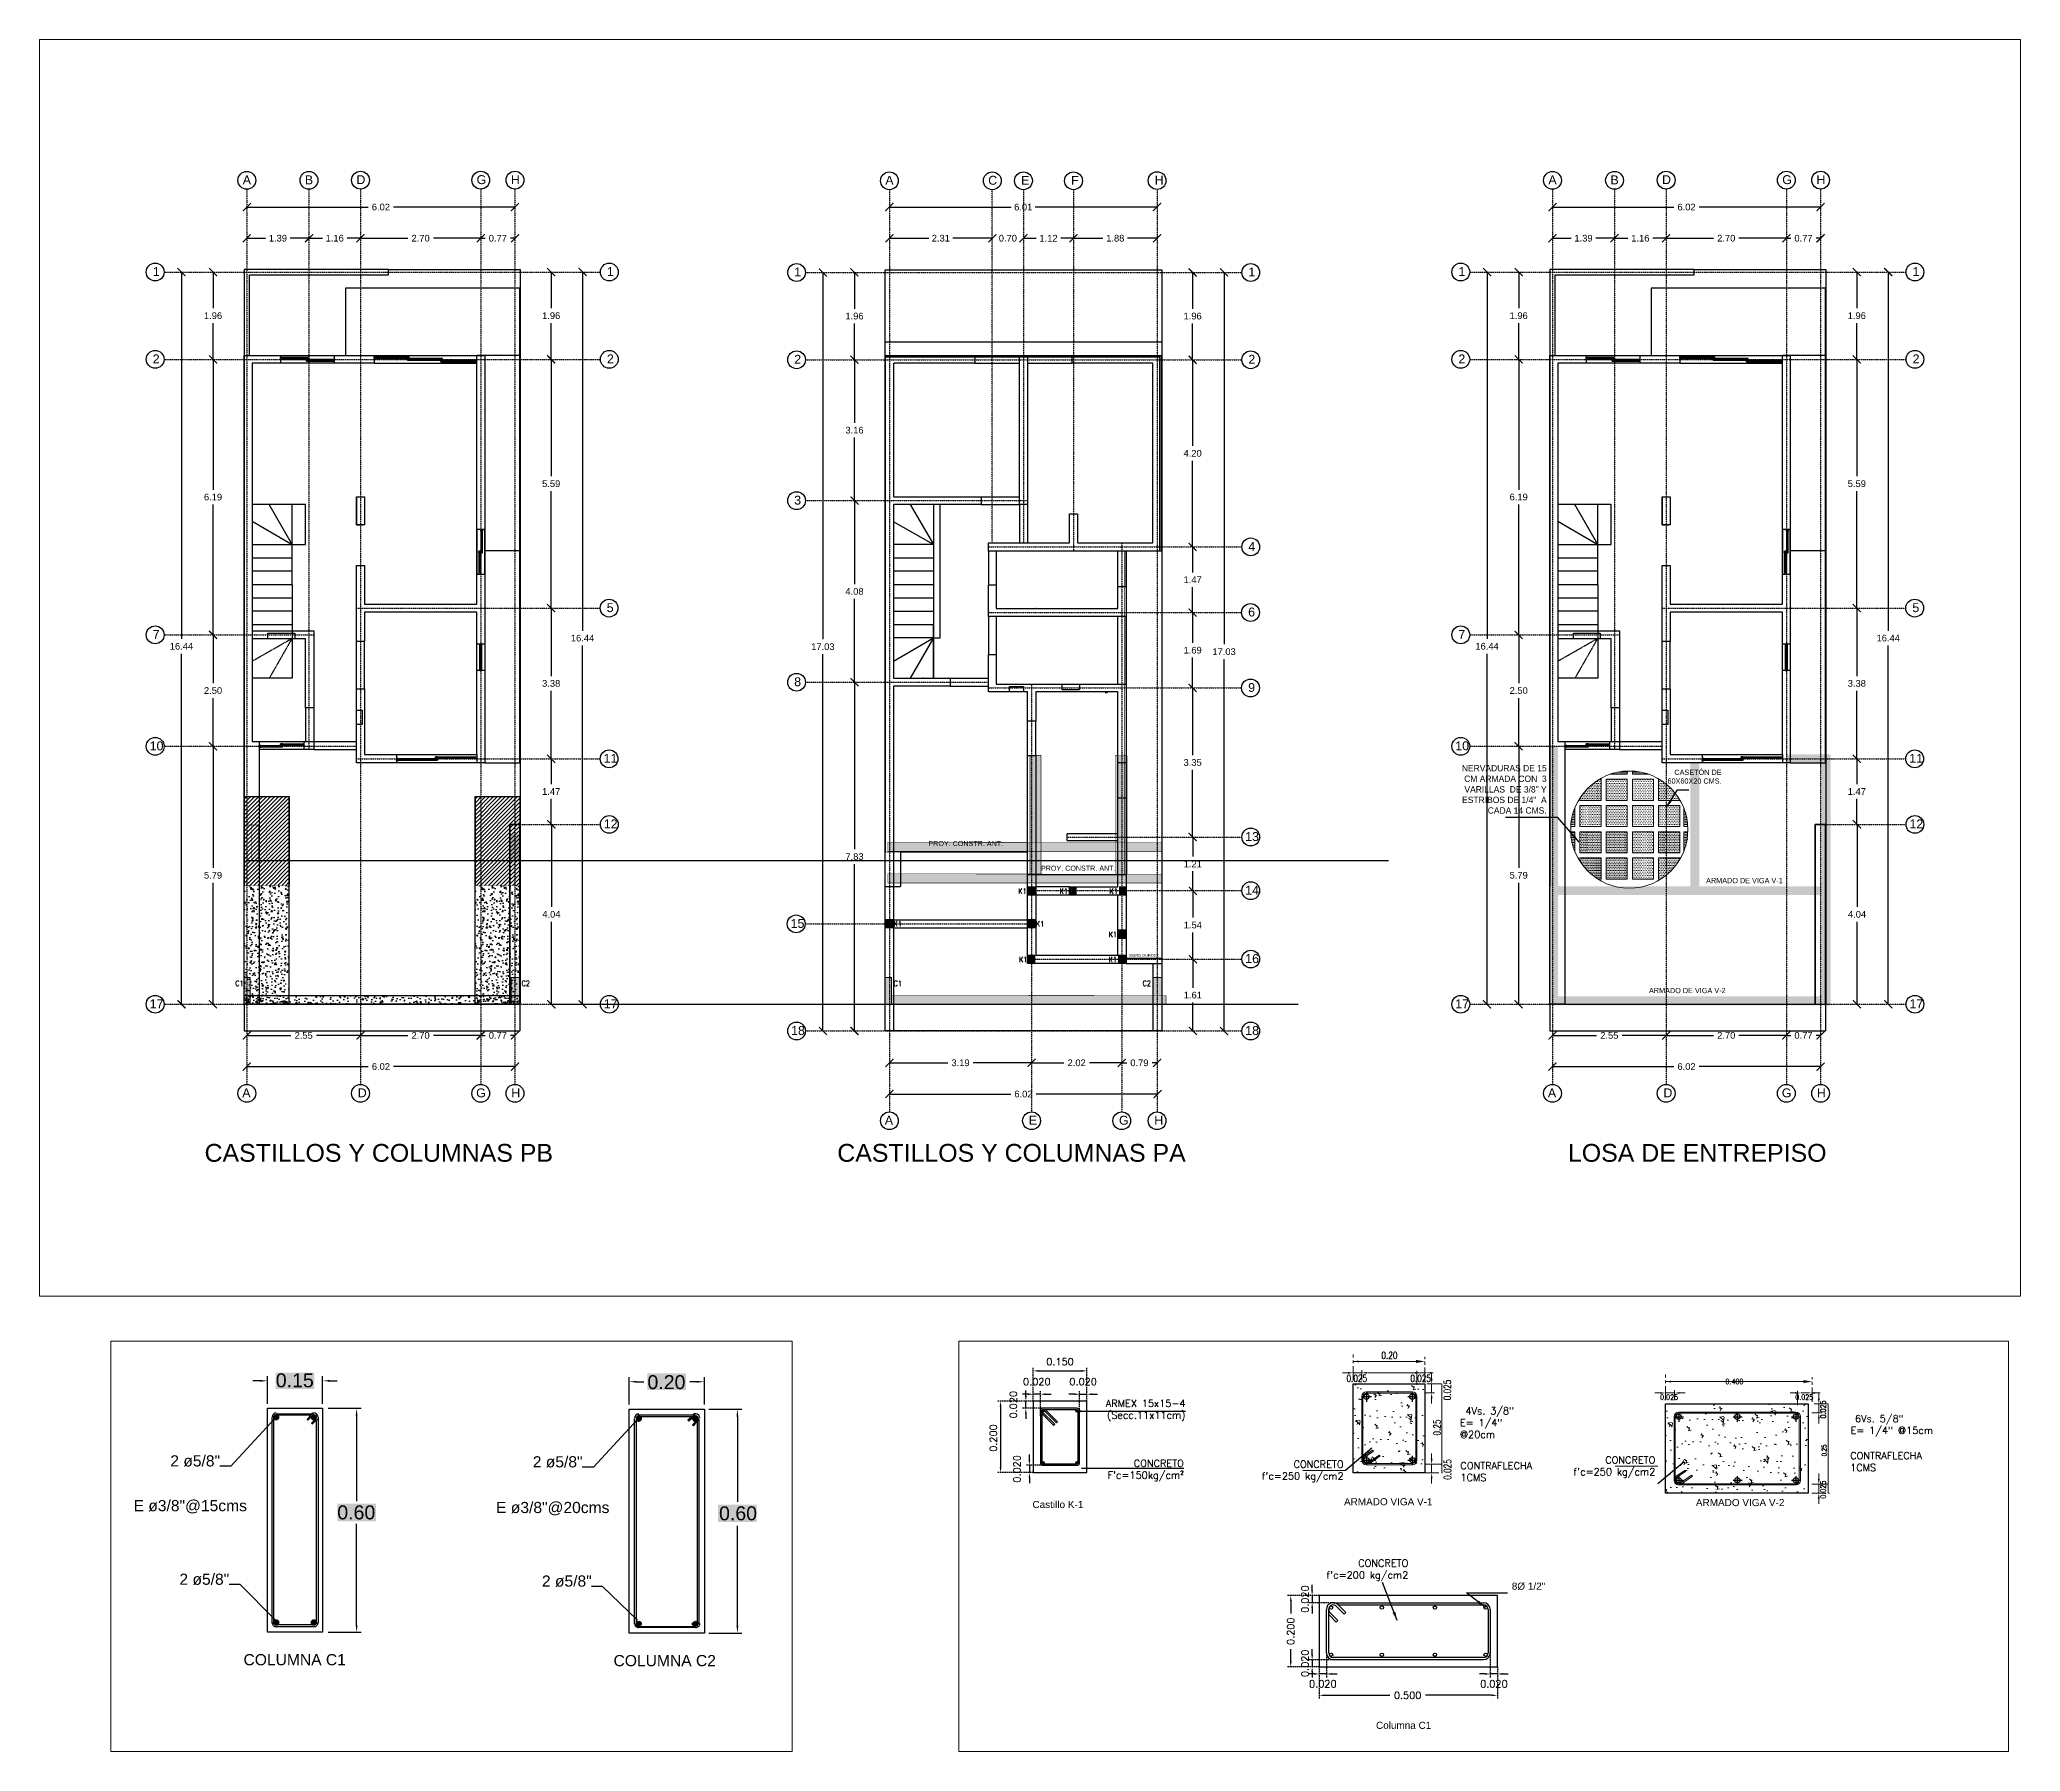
# Paper-space layout 'Layout1' of a CAD drawing. Header units: metres. Extents: x 17 to 239, y 1 to 193.
# The model-space entities are those that its viewports show. They can reach past a viewport. Long polylines and large blocks are cut down to what shows.
import ezdxf
from ezdxf.enums import TextEntityAlignment as Align

# ---------------------------------------------------------------- set-up
doc = ezdxf.new("R2010")
doc.units = ezdxf.units.M
for name, pattern in [('CENTER', [50.8, 31.75, -6.35, 6.35, -6.35]), ('DASHED2', [9.525, 6.35, -3.175]), ('HIDDEN', [9.525, 6.35, -3.175]), ('PHANTOM', [63.5, 31.75, -6.35, 6.35, -6.35, 6.35, -6.35])]:
    doc.linetypes.add(name, pattern=pattern)
for name, color, linetype in [('CIMENTACION', 30, 'Continuous'), ('Cotas', 1, 'Continuous'), ('E-CAST. Y COLUM.', 1, 'Continuous'), ('E-COTAS', 3, 'Continuous'), ('E-ESTRIBOS', 6, 'Continuous'), ('E-TEXTO', 7, 'Continuous'), ('E-TEXTOS', 7, 'Continuous'), ('Ejes', 30, 'DASHED2'), ('Escalera', 252, 'Continuous'), ('Muros', 8, 'Continuous'), ('PDF2_Calidad', 4, 'Continuous'), ('PDF2_COLUMNAS', 31, 'Continuous'), ('PDF2_Losa', 251, 'Continuous'), ('PDF2_VIGA', 34, 'Continuous'), ('PDF2_ZAPATA', 30, 'Continuous'), ('Proyecciones', 254, 'DASHED2'), ('R3-ACERO', 1, 'Continuous'), ('Textos', 7, 'Continuous'), ('Ventanas', 4, 'Continuous'), ('Vigas nuevas', 7, 'Continuous'), ('Zapata Corrida', 30, 'Continuous'), ('ZAPATAS', 30, 'Continuous')]:
    doc.layers.add(name, color=color, linetype=linetype)
for name, color, linetype, lineweight in [('E ACERO', 1, 'Continuous', 25), ('E CDATOS', 7, 'Continuous', 18), ('E CONCRETO', 31, 'Continuous', 5), ('E COTA', 3, 'Continuous', 18), ('E EJES', 30, 'CENTER', 9), ('E ESTRIBOS', 6, 'Continuous', 9), ('E MURO GENERAL', 8, 'Continuous', 30), ('EST-castillos', 31, 'Continuous', 0), ('EST-Losa', 6, 'Continuous', 0), ('EST-Vigas', 6, 'PHANTOM', 18)]:
    doc.layers.add(name, color=color, linetype=linetype, lineweight=lineweight)
doc.layers.add('Viewport', color=7, linetype='Continuous', plot=False)
doc.styles.add('1-10', font='romans.shx', dxfattribs={"width": 0.75, "height": 0.015})
doc.styles.add('PDF Arial', font='arial.ttf')
doc.styles.add('ROMANS', font='romans.shx', dxfattribs={"width": 0.8})
doc.styles.get("Standard").update_dxf_attribs({"font": 'arial.ttf'})
doc.styles.add('STR ESC 10', font='ROMANS.shx', dxfattribs={"height": 0.02})
doc.styles.add('STR_ARIAL', font='arial.ttf')
doc.dimstyles.new('110', dxfattribs={"dimtxt": 0.015, "dimasz": 0.015, "dimexe": 0, "dimexo": 0, "dimgap": 0.0055, "dimtad": 1, "dimdec": 3, "dimzin": 0, "dimdsep": 46, "dimtxsty": '1-10', "dimcen": 0.09, "dimaunit": 1, "dimadec": 3, "dimazin": 0, "dimtfac": 1, "dimtdec": 3, "dimtix": 1, "dimtmove": 2, "dimatfit": 3, "dimfxl": 1, "dimfrac": 2, "dimtolj": 1, "dimtzin": 0, "dimarcsym": 0})
doc.dimstyles.new('Cotas', dxfattribs={"dimtxt": 0.15, "dimasz": 0.18, "dimexe": 0.18, "dimexo": 0.0625, "dimgap": 0.09, "dimtad": 0, "dimtih": 1, "dimtoh": 1, "dimzin": 0, "dimdsep": 46, "dimtxsty": 'Standard', "dimblk": 'ARCHTICK', "dimcen": 0.09, "dimse1": 1, "dimse2": 1, "dimclre": 30, "dimadec": 0, "dimazin": 0, "dimtfac": 1, "dimtofl": 0, "dimtmove": 0, "dimatfit": 3, "dimfxl": 1, "dimtolj": 1, "dimtzin": 0, "dimarcsym": 0})
doc.dimstyles.get("Standard").update_dxf_attribs({"dimtxt": 0.18, "dimasz": 0.18, "dimexe": 0.18, "dimexo": 0.0625, "dimgap": 0.09, "dimtad": 0, "dimtih": 1, "dimtoh": 1, "dimdec": 4, "dimzin": 0, "dimdsep": 46, "dimtxsty": 'Standard', "dimcen": 0.09, "dimadec": 0, "dimazin": 0, "dimtfac": 1, "dimtdec": 4, "dimtofl": 0, "dimtmove": 0, "dimatfit": 3, "dimfxl": 1, "dimtolj": 1, "dimtzin": 0, "dimarcsym": 0})
doc.dimstyles.new('STR C-10', dxfattribs={"dimtxt": 0.02, "dimasz": 0.015, "dimexe": 0.01, "dimexo": 0, "dimgap": 0.01, "dimtad": 0, "dimdec": 3, "dimzin": 0, "dimdsep": 46, "dimtxsty": 'STR ESC 10', "dimcen": 0.015, "dimclrd": 256, "dimclre": 11, "dimclrt": 256, "dimadec": 3, "dimazin": 0, "dimtfac": 1, "dimtdec": 3, "dimtmove": 2, "dimatfit": 0, "dimfxl": 1, "dimfrac": 2, "dimtolj": 1, "dimtzin": 0, "dimlwd": -1, "dimlwe": -1, "dimarcsym": 0})

psp = doc.layouts.get("Layout1")

msp = doc.modelspace()

# ---------------------------------------------------------------- texts
at = {"attachment_point": 7, "style": 'PDF Arial'}
for s, insert, char_height in [('0.15', (102.8396, 125.7264), 0.03921), ('0.20', (103.8827, 125.7213), 0.03921), ('2 ø5/8"', (102.5435, 125.5039), 0.03137), ('2 ø5/8"', (103.5608, 125.5013), 0.03137), ('E ø3/8"@15cms', (102.4404, 125.3728), 0.031368), ('0.60', (103.0122, 125.3556), 0.03921), ('E ø3/8"@20cms', (103.4578, 125.3676), 0.031368), ('0.60', (104.0836, 125.353), 0.03921), ('2 ø5/8"', (102.5692, 125.1717), 0.03137), ('2 ø5/8"', (103.5865, 125.1665), 0.03137), ('COLUMNA C1', (102.749, 124.9462), 0.03137), ('COLUMNA C2', (103.7875, 124.9436), 0.03137)]:
    msp.add_mtext(s, dxfattribs=dict(at, insert=insert, char_height=char_height))
at = {"layer": 'Cotas', "char_height": 0.2, "attachment_point": 1}
for s, insert in [('G', (58.386, 138.7536)), ('G', (87.7003, 138.7536)), ('A', (53.1349, 138.7489)), ('B', (54.529, 138.7489)), ('D', (55.6866, 138.7536)), ('H', (59.1543, 138.7536)), ('A', (67.5615, 138.7391)), ('C', (69.8719, 138.7391)), ('E', (70.6101, 138.7391)), ('F', (71.7333, 138.7391)), ('H', (73.6101, 138.7438)), ('A', (82.4492, 138.7489)), ('B', (83.8432, 138.7489)), ('D', (85.0008, 138.7536)), ('H', (88.4685, 138.7536)), ('1', (51.1145, 136.6898)), ('1', (61.3115, 136.6898)), ('1', (65.5165, 136.68)), ('1', (75.7135, 136.68)), ('1', (80.4288, 136.6898)), ('1', (90.6258, 136.6898)), ('2', (51.1145, 134.7293)), ('2', (61.3115, 134.7293)), ('2', (65.5165, 134.7194)), ('2', (75.7135, 134.7194)), ('2', (80.4288, 134.7293)), ('2', (90.6258, 134.7293)), ('3', (65.5165, 131.5569)), ('4', (75.7135, 130.5175)), ('5', (61.3066, 129.1432)), ('5', (90.6208, 129.1432)), ('6', (75.7086, 129.0447)), ('7', (51.1145, 128.5422)), ('7', (80.4288, 128.5422)), ('8', (65.5165, 127.4782)), ('9', (75.7086, 127.3501)), ('10', (51.0443, 126.0398)), ('10', (80.3585, 126.0398)), ('11', (61.2364, 125.759)), ('11', (90.5506, 125.759)), ('12', (61.2413, 124.2861)), ('12', (90.5555, 124.2861)), ('13', (75.6426, 124.0023)), ('14', (75.6426, 122.7986)), ('15', (65.4358, 122.0518)), ('16', (75.6426, 121.2617)), ('17', (51.0443, 120.2468)), ('17', (61.2413, 120.2468)), ('17', (80.3585, 120.2468)), ('17', (90.5555, 120.2468)), ('18', (65.4457, 119.6468)), ('18', (75.6426, 119.6468)), ('A', (53.1237, 118.2468)), ('D', (55.717, 118.2468)), ('G', (58.3762, 118.2468)), ('H', (59.1631, 118.2468)), ('A', (82.438, 118.2468)), ('D', (85.0312, 118.2468)), ('G', (87.6904, 118.2468)), ('H', (88.4774, 118.2468)), ('A', (67.5503, 117.6313)), ('E', (70.784, 117.6313)), ('G', (72.8085, 117.6313)), ('H', (73.6018, 117.6313))]:
    msp.add_mtext_dynamic_manual_height_columns(s, width=0.39978, gutter_width=12.5, heights=[0], dxfattribs=dict(at, insert=insert))
at = {"layer": 'E COTA', "ltscale": 0.03, "attachment_point": 5, "style": '1-10'}
for s, insert, char_height in [('\\A1;0.20', (103.3999, 127.226), 0.02), ('\\A1;0.025', (103.3083, 127.1614), 0.02), ('\\A1;0.025', (103.4876, 127.1614), 0.02), ('\\A1;0.400', (104.3682, 127.1522), 0.015), ('\\A1;0.025', (104.1848, 127.1082), 0.015), ('\\A1;0.025', (104.5641, 127.1082), 0.015)]:
    msp.add_mtext(s, dxfattribs=dict(at, insert=insert, char_height=char_height))
at = {"layer": 'E COTA', "ltscale": 0.03, "attachment_point": 5, "rotation": 90, "style": '1-10'}
for s, insert, char_height in [('\\A1;0.025', (103.5624, 127.1285), 0.02), ('\\A1;0.025', (104.617, 127.0738), 0.015), ('\\A1;0.25', (103.5333, 127.0231), 0.02), ('\\A1;0.25', (104.6199, 126.9589), 0.01241), ('\\A1;0.025', (103.563, 126.9053), 0.02), ('\\A1;0.025', (104.617, 126.8488), 0.015)]:
    msp.add_mtext(s, dxfattribs=dict(at, insert=insert, char_height=char_height))
at = {"layer": 'E-TEXTO', "style": 'STR_ARIAL'}
for s, p in [('ARMADO VIGA V-1 ', (103.4005, 126.8049)), ('ARMADO VIGA V-2 ', (104.3881, 126.8026))]:
    msp.add_text(s, height=0.02, dxfattribs=at).set_placement(p, align=Align.CENTER)
at = {"layer": 'E-TEXTO', "char_height": 0.02}
for s, insert, width, attachment_point, style in [('\\A1;ARMEX 15x15-4\\P(Secc.11x11cm)', (102.8276, 127.1013), 0.255422, 3, 'STR ESC 10'), ('\\A1;4Vs. 3/8"', (103.7495, 127.0801), 0.213533, 3, 'STR ESC 10'), ('\\A1;\\pxql;E= 1/4" @20cm', (103.811, 127.0471), 0.213533, 3, 'STR ESC 10'), ('\\A1;\\pxql;E= 1/4" @15cm', (104.9348, 127.0251), 0.240803, 3, 'STR ESC 10'), ('\\A1;6Vs. 5/8"', (104.8428, 127.0582), 0.213533, 3, 'STR ESC 10'), ("\\A1;CONCRETO\\PF'c=150kg/cm²", (102.8229, 126.9329), 0.213533, 3, 'STR ESC 10'), ("CONCRETO\\Pf'c=250 kg/cm2", (103.2712, 126.9302), 0.295731, 3, 'STR ESC 10'), ('\\A1;\\pxql;CONTRAFLECHA 1CMS', (103.8126, 126.9262), 0.213533, 3, 'STR ESC 10'), ("CONCRETO\\Pf'c=250 kg/cm2", (104.1461, 126.9423), 0.295731, 3, 'STR ESC 10'), ('\\A1;\\pxql;CONTRAFLECHA 1CMS', (104.9066, 126.9542), 0.213533, 3, 'STR ESC 10'), ('Castillo K-1', (102.4695, 126.807), 0.335652, 5, 'STR_ARIAL'), ("CONCRETO\\Pf'c=200 kg/cm2", (103.4528, 126.6525), 0.295731, 3, 'STR ESC 10')]:
    msp.add_mtext(s, dxfattribs=dict(at, insert=insert, width=width, attachment_point=attachment_point, style=style))
at = {"layer": 'E-TEXTO', "insert": (103.4398, 126.1872), "char_height": 0.02, "attachment_point": 5, "style": 'STR_ARIAL'}
msp.add_mtext_dynamic_manual_height_columns('\\pxqc;Columna C1 ', width=0.379499, gutter_width=12.5, heights=[0], dxfattribs=at)
at = {"layer": 'EST-castillos', "char_height": 0.12, "width": 0.097804, "attachment_point": 5, "style": 'ROMANS'}
for s, insert in [('K1', (70.6399, 122.6765)), ('K1', (71.5685, 122.6765)), ('K1', (72.6894, 122.6765)), ('K1', (67.8434, 121.9396)), ('K1', (71.0355, 121.9396)), ('K1', (72.6708, 121.7012)), ('K1', (70.6588, 121.1396)), ('K1', (72.6694, 121.1396)), ('C1', (53.0624, 120.6055)), ('C2', (59.489, 120.6055)), ('C1', (67.8414, 120.6055)), ('C2', (73.4337, 120.6055))]:
    msp.add_mtext(s, dxfattribs=dict(at, insert=insert))
at = {"layer": 'Textos', "lineweight": 9, "insert": (103.7902, 126.5775), "char_height": 0.02, "width": 0.179782, "attachment_point": 5}
msp.add_mtext('8%%C 1/2"', dxfattribs=at)
at = {"layer": 'Textos', "attachment_point": 1}
for s, width, gutter_width, heights, insert, char_height in [('PROY. CONSTR. ANT.', 3.558405, 1.0259, [0.2553], (68.5308, 123.8033), 0.114952), ('PROY. CONSTR. ANT.', 3.558405, 1.0259, [0.2553], (71.0562, 123.2489), 0.114952), ('MURO DUROCK', 1.917083, 0.5527, [0.1375], (73.043, 121.2644), 0.06193), ('CASTILLOS Y COLUMNAS PB', 10.004826, 3.5698, [0.4231], (52.2771, 116.9997), 0.4), ('CASTILLOS Y COLUMNAS PA', 10.004826, 3.5698, [0.4231], (66.4835, 116.9997), 0.4), ('LOSA DE ENTREPISO', 10.004826, 3.5698, [0.4231], (82.8888, 116.9997), 0.4)]:
    msp.add_mtext_dynamic_manual_height_columns(s, width=width, gutter_width=gutter_width, heights=heights, dxfattribs=dict(at, insert=insert, char_height=char_height))
at = {"layer": 'ZAPATAS', "width": 2.098987, "attachment_point": 6}
for s, insert, char_height in [('{\\fCentury Gothic|b0|i0|c0|p34;NERVADURAS DE 15 CM ARMADA CON  3 VARILLAS  DE 3/8" Y ESTRIBOS DE 1/4"  A CADA 14 CMS.}', (82.4116, 124.9618), 0.1424611), ('\\pxi1.1505;{\\fCentury Gothic|b0|i0|c0|p34;\\H0.82857x;CASETÓN DE\\P\\pi0.79775;60X60X20 CMS.\\H1.2069x; }', (86.3381, 125.2463), 0.142461), ('\\pxi0.79775;{\\fCentury Gothic|b0|i0|c0|p34;\\H0.82857x;ARMADO DE VIGA V-1}', (87.7115, 122.9138), 0.142461), ('\\pxi0.79775;{\\fCentury Gothic|b0|i0|c0|p34;\\H0.82857x;ARMADO DE VIGA V-2}', (86.4293, 120.4439), 0.142461)]:
    msp.add_mtext(s, dxfattribs=dict(at, insert=insert, char_height=char_height))

# ---------------------------------------------------------------- blocks, each defined once
blk = doc.blocks.new('_ArchTick')
at = {"color": 0, "linetype": 'ByBlock', "const_width": 0.15}
blk.add_lwpolyline([(-0.5, -0.5), (0.5, 0.5)], dxfattribs=at)
blk = doc.blocks.new('*D31')
at = {"layer": 'Cotas', "color": 0, "lineweight": -2, "ltscale": 0.03, "transparency": 16777216}
for p, q in [((52.4682, 125.9291), (52.4682, 123.1992)), ((52.4682, 120.1361), (52.4682, 122.866))]:
    blk.add_line(p, q, dxfattribs=at)
at = {"layer": 'Defpoints', "color": 0, "ltscale": 0.03, "transparency": 16777216}
for p in [(52.4682, 125.9291), (53.5033, 125.9291), (53.1683, 120.1361)]:
    blk.add_point(p, dxfattribs=at)
at = {"layer": 'Cotas', "color": 0, "lineweight": -2, "ltscale": 0.03, "transparency": 16777216, "xscale": 0.18, "yscale": 0.18, "zscale": 0.18}
for p, rotation in [((52.4682, 125.9291), 90), ((52.4682, 120.1361), 270)]:
    blk.add_blockref('_ArchTick', p, dxfattribs=dict(at, rotation=rotation))
at = {"layer": 'Cotas', "color": 0, "ltscale": 0.03, "transparency": 16777216, "insert": (52.4682, 123.0326), "char_height": 0.15, "attachment_point": 5}
blk.add_mtext('\\A1;5.79', dxfattribs=at)
blk = doc.blocks.new('*D32')
at = {"layer": 'Cotas', "color": 0, "lineweight": -2, "ltscale": 0.03, "transparency": 16777216}
for p, q in [((52.4682, 128.4315), (52.4682, 127.3469)), ((52.4682, 125.9291), (52.4682, 127.0137))]:
    blk.add_line(p, q, dxfattribs=at)
at = {"layer": 'Defpoints', "color": 0, "ltscale": 0.03, "transparency": 16777216}
for p in [(52.4682, 128.4315), (53.3456, 128.4315), (53.5033, 125.9291)]:
    blk.add_point(p, dxfattribs=at)
at = {"layer": 'Cotas', "color": 0, "lineweight": -2, "ltscale": 0.03, "transparency": 16777216, "xscale": 0.18, "yscale": 0.18, "zscale": 0.18}
for p, rotation in [((52.4682, 128.4315), 90), ((52.4682, 125.9291), 270)]:
    blk.add_blockref('_ArchTick', p, dxfattribs=dict(at, rotation=rotation))
at = {"layer": 'Cotas', "color": 0, "ltscale": 0.03, "transparency": 16777216, "insert": (52.4682, 127.1803), "char_height": 0.15, "attachment_point": 5}
blk.add_mtext('\\A1;2.50', dxfattribs=at)
blk = doc.blocks.new('*D33')
at = {"layer": 'Cotas', "color": 0, "lineweight": -2, "ltscale": 0.03, "transparency": 16777216}
for p, q in [((52.4682, 134.6185), (52.4682, 131.6916)), ((52.4682, 128.4315), (52.4682, 131.3584))]:
    blk.add_line(p, q, dxfattribs=at)
at = {"layer": 'Defpoints', "color": 0, "ltscale": 0.03, "transparency": 16777216}
for p in [(52.4682, 134.6185), (53.986, 134.6185), (53.5033, 128.4315)]:
    blk.add_point(p, dxfattribs=at)
at = {"layer": 'Cotas', "color": 0, "lineweight": -2, "ltscale": 0.03, "transparency": 16777216, "xscale": 0.18, "yscale": 0.18, "zscale": 0.18}
for p, rotation in [((52.4682, 134.6185), 90), ((52.4682, 128.4315), 270)]:
    blk.add_blockref('_ArchTick', p, dxfattribs=dict(at, rotation=rotation))
at = {"layer": 'Cotas', "color": 0, "ltscale": 0.03, "transparency": 16777216, "insert": (52.4682, 131.525), "char_height": 0.15, "attachment_point": 5}
blk.add_mtext('\\A1;6.19', dxfattribs=at)
blk = doc.blocks.new('*D34')
at = {"layer": 'Cotas', "color": 0, "lineweight": -2, "ltscale": 0.03, "transparency": 16777216}
for p, q in [((52.4682, 136.5791), (52.4682, 135.7654)), ((52.4682, 134.6185), (52.4682, 135.4322))]:
    blk.add_line(p, q, dxfattribs=at)
at = {"layer": 'Defpoints', "color": 0, "ltscale": 0.03, "transparency": 16777216}
for p in [(52.4682, 136.5791), (53.1683, 136.5791), (53.1683, 134.6185)]:
    blk.add_point(p, dxfattribs=at)
at = {"layer": 'Cotas', "color": 0, "lineweight": -2, "ltscale": 0.03, "transparency": 16777216, "xscale": 0.18, "yscale": 0.18, "zscale": 0.18}
for p, rotation in [((52.4682, 136.5791), 90), ((52.4682, 134.6185), 270)]:
    blk.add_blockref('_ArchTick', p, dxfattribs=dict(at, rotation=rotation))
at = {"layer": 'Cotas', "color": 0, "ltscale": 0.03, "transparency": 16777216, "insert": (52.4682, 135.5988), "char_height": 0.15, "attachment_point": 5}
blk.add_mtext('\\A1;1.96', dxfattribs=at)
blk = doc.blocks.new('*D35')
at = {"layer": 'Cotas', "color": 0, "lineweight": -2, "ltscale": 0.03, "transparency": 16777216}
for p, q in [((51.7588, 136.5791), (51.7588, 128.342)), ((51.7588, 120.1361), (51.7588, 128.0088))]:
    blk.add_line(p, q, dxfattribs=at)
at = {"layer": 'Defpoints', "color": 0, "ltscale": 0.03, "transparency": 16777216}
for p in [(51.7588, 136.5791), (51.7588, 136.5791), (52.4682, 120.1361)]:
    blk.add_point(p, dxfattribs=at)
at = {"layer": 'Cotas', "color": 0, "lineweight": -2, "ltscale": 0.03, "transparency": 16777216, "xscale": 0.18, "yscale": 0.18, "zscale": 0.18}
for p, rotation in [((51.7588, 136.5791), 90), ((51.7588, 120.1361), 270)]:
    blk.add_blockref('_ArchTick', p, dxfattribs=dict(at, rotation=rotation))
at = {"layer": 'Cotas', "color": 0, "ltscale": 0.03, "transparency": 16777216, "insert": (51.7588, 128.1754), "char_height": 0.15, "attachment_point": 5}
blk.add_mtext('\\A1;16.44', dxfattribs=at)
blk = doc.blocks.new('*D36')
at = {"layer": 'Cotas', "color": 0, "lineweight": -2, "ltscale": 0.03, "transparency": 16777216}
for p, q in [((60.0652, 124.1754), (60.0652, 122.3223)), ((60.0652, 120.1361), (60.0652, 121.9892))]:
    blk.add_line(p, q, dxfattribs=at)
at = {"layer": 'Defpoints', "color": 0, "ltscale": 0.03, "transparency": 16777216}
for p in [(59.3554, 124.1754), (59.3652, 120.1361), (60.0652, 120.1361)]:
    blk.add_point(p, dxfattribs=at)
at = {"layer": 'Cotas', "color": 0, "lineweight": -2, "ltscale": 0.03, "transparency": 16777216, "xscale": 0.18, "yscale": 0.18, "zscale": 0.18}
for p, rotation in [((60.0652, 124.1754), 90), ((60.0652, 120.1361), 270)]:
    blk.add_blockref('_ArchTick', p, dxfattribs=dict(at, rotation=rotation))
at = {"layer": 'Cotas', "color": 0, "ltscale": 0.03, "transparency": 16777216, "insert": (60.0652, 122.1557), "char_height": 0.15, "attachment_point": 5}
blk.add_mtext('\\A1;4.04', dxfattribs=at)
blk = doc.blocks.new('*D37')
at = {"layer": 'Cotas', "color": 0, "lineweight": -2, "ltscale": 0.03, "transparency": 16777216}
for p, q in [((60.0603, 125.6483), (60.0603, 125.0796)), ((60.0603, 124.1803), (60.0603, 124.749))]:
    blk.add_line(p, q, dxfattribs=at)
at = {"layer": 'Defpoints', "color": 0, "ltscale": 0.03, "transparency": 16777216}
for p in [(58.3899, 125.6483), (59.3603, 124.1803), (60.0603, 124.1803)]:
    blk.add_point(p, dxfattribs=at)
at = {"layer": 'Cotas', "color": 0, "lineweight": -2, "ltscale": 0.03, "transparency": 16777216, "xscale": 0.18, "yscale": 0.18, "zscale": 0.18}
for p, rotation in [((60.0603, 125.6483), 90), ((60.0603, 124.1803), 270)]:
    blk.add_blockref('_ArchTick', p, dxfattribs=dict(at, rotation=rotation))
at = {"layer": 'Cotas', "color": 0, "ltscale": 0.03, "transparency": 16777216, "insert": (60.0603, 124.9143), "char_height": 0.15, "attachment_point": 5}
blk.add_mtext('\\A1;1.47', dxfattribs=at)
blk = doc.blocks.new('*D38')
at = {"layer": 'Cotas', "color": 0, "lineweight": -2, "ltscale": 0.03, "transparency": 16777216}
for p, q in [((60.0603, 129.0324), (60.0603, 127.507)), ((60.0603, 125.6483), (60.0603, 127.1737))]:
    blk.add_line(p, q, dxfattribs=at)
at = {"layer": 'Defpoints', "color": 0, "ltscale": 0.03, "transparency": 16777216}
for p in [(55.6904, 129.0324), (59.3603, 125.6483), (60.0603, 125.6483)]:
    blk.add_point(p, dxfattribs=at)
at = {"layer": 'Cotas', "color": 0, "lineweight": -2, "ltscale": 0.03, "transparency": 16777216, "xscale": 0.18, "yscale": 0.18, "zscale": 0.18}
for p, rotation in [((60.0603, 129.0324), 90), ((60.0603, 125.6483), 270)]:
    blk.add_blockref('_ArchTick', p, dxfattribs=dict(at, rotation=rotation))
at = {"layer": 'Cotas', "color": 0, "ltscale": 0.03, "transparency": 16777216, "insert": (60.0603, 127.3404), "char_height": 0.15, "attachment_point": 5}
blk.add_mtext('\\A1;3.38', dxfattribs=at)
blk = doc.blocks.new('*D39')
at = {"layer": 'Cotas', "color": 0, "lineweight": -2, "ltscale": 0.03, "transparency": 16777216}
for p, q in [((60.0603, 134.6185), (60.0603, 131.9921)), ((60.0603, 129.0324), (60.0603, 131.6589))]:
    blk.add_line(p, q, dxfattribs=at)
at = {"layer": 'Defpoints', "color": 0, "ltscale": 0.03, "transparency": 16777216}
for p in [(58.3899, 134.6185), (59.3603, 129.0324), (60.0603, 129.0324)]:
    blk.add_point(p, dxfattribs=at)
at = {"layer": 'Cotas', "color": 0, "lineweight": -2, "ltscale": 0.03, "transparency": 16777216, "xscale": 0.18, "yscale": 0.18, "zscale": 0.18}
for p, rotation in [((60.0603, 134.6185), 90), ((60.0603, 129.0324), 270)]:
    blk.add_blockref('_ArchTick', p, dxfattribs=dict(at, rotation=rotation))
at = {"layer": 'Cotas', "color": 0, "ltscale": 0.03, "transparency": 16777216, "insert": (60.0603, 131.8255), "char_height": 0.15, "attachment_point": 5}
blk.add_mtext('\\A1;5.59', dxfattribs=at)
blk = doc.blocks.new('*D40')
at = {"layer": 'Cotas', "color": 0, "lineweight": -2, "ltscale": 0.03, "transparency": 16777216}
for p, q in [((60.0603, 136.5791), (60.0603, 135.7654)), ((60.0603, 134.6185), (60.0603, 135.4322))]:
    blk.add_line(p, q, dxfattribs=at)
at = {"layer": 'Defpoints', "color": 0, "ltscale": 0.03, "transparency": 16777216}
for p in [(59.3652, 136.5791), (59.3603, 134.6185), (60.0603, 134.6185)]:
    blk.add_point(p, dxfattribs=at)
at = {"layer": 'Cotas', "color": 0, "lineweight": -2, "ltscale": 0.03, "transparency": 16777216, "xscale": 0.18, "yscale": 0.18, "zscale": 0.18}
for p, rotation in [((60.0603, 136.5791), 90), ((60.0603, 134.6185), 270)]:
    blk.add_blockref('_ArchTick', p, dxfattribs=dict(at, rotation=rotation))
at = {"layer": 'Cotas', "color": 0, "ltscale": 0.03, "transparency": 16777216, "insert": (60.0603, 135.5988), "char_height": 0.15, "attachment_point": 5}
blk.add_mtext('\\A1;1.96', dxfattribs=at)
blk = doc.blocks.new('*D41')
at = {"layer": 'Cotas', "color": 0, "lineweight": -2, "ltscale": 0.03, "transparency": 16777216}
for p, q in [((60.7652, 136.5791), (60.7652, 128.5242)), ((60.7652, 120.1361), (60.7652, 128.191))]:
    blk.add_line(p, q, dxfattribs=at)
at = {"layer": 'Defpoints', "color": 0, "ltscale": 0.03, "transparency": 16777216}
for p in [(60.0603, 136.5791), (60.7652, 136.5791), (60.1903, 120.1361)]:
    blk.add_point(p, dxfattribs=at)
at = {"layer": 'Cotas', "color": 0, "lineweight": -2, "ltscale": 0.03, "transparency": 16777216, "xscale": 0.18, "yscale": 0.18, "zscale": 0.18}
for p, rotation in [((60.7652, 136.5791), 90), ((60.7652, 120.1361), 270)]:
    blk.add_blockref('_ArchTick', p, dxfattribs=dict(at, rotation=rotation))
at = {"layer": 'Cotas', "color": 0, "ltscale": 0.03, "transparency": 16777216, "insert": (60.7652, 128.3576), "char_height": 0.15, "attachment_point": 5}
blk.add_mtext('\\A1;16.44', dxfattribs=at)
blk = doc.blocks.new('*D42')
at = {"layer": 'Cotas', "color": 0, "lineweight": -2, "transparency": 16777216}
for p, q in [((55.7791, 119.4361), (56.843, 119.4361)), ((58.4785, 119.4361), (57.4147, 119.4361))]:
    blk.add_line(p, q, dxfattribs=at)
at = {"layer": 'Defpoints', "color": 0, "transparency": 16777216}
for p in [(55.7791, 119.4361), (58.4785, 119.4361), (58.4785, 119.4361)]:
    blk.add_point(p, dxfattribs=at)
at = {"layer": 'Cotas', "color": 0, "lineweight": -2, "transparency": 16777216, "xscale": 0.18, "yscale": 0.18, "zscale": 0.18, "rotation": 180}
blk.add_blockref('_ArchTick', (55.7791, 119.4361), dxfattribs=at)
at = {"layer": 'Cotas', "color": 0, "lineweight": -2, "transparency": 16777216, "xscale": 0.18, "yscale": 0.18, "zscale": 0.18}
blk.add_blockref('_ArchTick', (58.4785, 119.4361), dxfattribs=at)
at = {"layer": 'Cotas', "color": 0, "transparency": 16777216, "insert": (57.1288, 119.4361), "char_height": 0.15, "attachment_point": 5}
blk.add_mtext('\\A1;2.70', dxfattribs=at)
blk = doc.blocks.new('*D43')
at = {"layer": 'Cotas', "color": 0, "lineweight": -2, "transparency": 16777216}
for p, q in [((53.2274, 119.4361), (54.2166, 119.4361)), ((55.7791, 119.4361), (54.7899, 119.4361))]:
    blk.add_line(p, q, dxfattribs=at)
at = {"layer": 'Defpoints', "color": 0, "transparency": 16777216}
for p in [(53.2274, 119.4361), (55.7791, 119.4361), (55.7791, 119.4361)]:
    blk.add_point(p, dxfattribs=at)
at = {"layer": 'Cotas', "color": 0, "lineweight": -2, "transparency": 16777216, "xscale": 0.18, "yscale": 0.18, "zscale": 0.18, "rotation": 180}
blk.add_blockref('_ArchTick', (53.2274, 119.4361), dxfattribs=at)
at = {"layer": 'Cotas', "color": 0, "lineweight": -2, "transparency": 16777216, "xscale": 0.18, "yscale": 0.18, "zscale": 0.18}
blk.add_blockref('_ArchTick', (55.7791, 119.4361), dxfattribs=at)
at = {"layer": 'Cotas', "color": 0, "transparency": 16777216, "insert": (54.5033, 119.4361), "char_height": 0.15, "attachment_point": 5}
blk.add_mtext('\\A1;2.55', dxfattribs=at)
blk = doc.blocks.new('*D44')
at = {"layer": 'Cotas', "color": 0, "lineweight": -2, "transparency": 16777216}
for p, q in [((53.2274, 118.7361), (55.9528, 118.7361)), ((59.247, 118.7361), (56.5217, 118.7361))]:
    blk.add_line(p, q, dxfattribs=at)
at = {"layer": 'Defpoints', "color": 0, "transparency": 16777216}
for p in [(53.2274, 118.7361), (59.247, 118.7361), (59.247, 118.7361)]:
    blk.add_point(p, dxfattribs=at)
at = {"layer": 'Cotas', "color": 0, "lineweight": -2, "transparency": 16777216, "xscale": 0.18, "yscale": 0.18, "zscale": 0.18, "rotation": 180}
blk.add_blockref('_ArchTick', (53.2274, 118.7361), dxfattribs=at)
at = {"layer": 'Cotas', "color": 0, "lineweight": -2, "transparency": 16777216, "xscale": 0.18, "yscale": 0.18, "zscale": 0.18}
blk.add_blockref('_ArchTick', (59.247, 118.7361), dxfattribs=at)
at = {"layer": 'Cotas', "color": 0, "transparency": 16777216, "insert": (56.2372, 118.7361), "char_height": 0.15, "attachment_point": 5}
blk.add_mtext('\\A1;6.02', dxfattribs=at)
blk = doc.blocks.new('*D45')
at = {"layer": 'Cotas', "color": 0, "lineweight": -2, "transparency": 16777216}
for p, q in [((53.2272, 138.0382), (55.9526, 138.0382)), ((59.2468, 138.0382), (56.5215, 138.0382))]:
    blk.add_line(p, q, dxfattribs=at)
at = {"layer": 'Defpoints', "color": 0, "transparency": 16777216}
for p in [(53.2272, 138.0382), (59.2468, 138.0382), (59.2468, 138.0382)]:
    blk.add_point(p, dxfattribs=at)
at = {"layer": 'Cotas', "color": 0, "lineweight": -2, "transparency": 16777216, "xscale": 0.18, "yscale": 0.18, "zscale": 0.18, "rotation": 180}
blk.add_blockref('_ArchTick', (53.2272, 138.0382), dxfattribs=at)
at = {"layer": 'Cotas', "color": 0, "lineweight": -2, "transparency": 16777216, "xscale": 0.18, "yscale": 0.18, "zscale": 0.18}
blk.add_blockref('_ArchTick', (59.2468, 138.0382), dxfattribs=at)
at = {"layer": 'Cotas', "color": 0, "transparency": 16777216, "insert": (56.237, 138.0382), "char_height": 0.15, "attachment_point": 5}
blk.add_mtext('\\A1;6.02', dxfattribs=at)
blk = doc.blocks.new('*D46')
at = {"layer": 'Cotas', "color": 0, "lineweight": -2, "transparency": 16777216}
for p, q in [((58.4785, 119.4361), (58.5779, 119.4361)), ((59.247, 119.4361), (59.1476, 119.4361))]:
    blk.add_line(p, q, dxfattribs=at)
at = {"layer": 'Defpoints', "color": 0, "transparency": 16777216}
for p in [(58.4785, 119.4361), (59.247, 119.4361), (59.247, 119.4361)]:
    blk.add_point(p, dxfattribs=at)
at = {"layer": 'Cotas', "color": 0, "lineweight": -2, "transparency": 16777216, "xscale": 0.18, "yscale": 0.18, "zscale": 0.18, "rotation": 180}
blk.add_blockref('_ArchTick', (58.4785, 119.4361), dxfattribs=at)
at = {"layer": 'Cotas', "color": 0, "lineweight": -2, "transparency": 16777216, "xscale": 0.18, "yscale": 0.18, "zscale": 0.18}
blk.add_blockref('_ArchTick', (59.247, 119.4361), dxfattribs=at)
at = {"layer": 'Cotas', "color": 0, "transparency": 16777216, "insert": (58.8628, 119.4361), "char_height": 0.15, "attachment_point": 5}
blk.add_mtext('\\A1;0.77', dxfattribs=at)
blk = doc.blocks.new('*D47')
at = {"layer": 'Cotas', "color": 0, "lineweight": -2, "ltscale": 0.03, "transparency": 16777216}
for p, q in [((53.2274, 137.3382), (53.6465, 137.3382)), ((54.6215, 137.3382), (54.2024, 137.3382))]:
    blk.add_line(p, q, dxfattribs=at)
at = {"layer": 'Defpoints', "color": 0, "ltscale": 0.03, "transparency": 16777216}
for p in [(54.6215, 137.3382), (53.2274, 136.6382), (54.6215, 136.6382)]:
    blk.add_point(p, dxfattribs=at)
at = {"layer": 'Cotas', "color": 0, "lineweight": -2, "ltscale": 0.03, "transparency": 16777216, "xscale": 0.18, "yscale": 0.18, "zscale": 0.18, "rotation": 180}
blk.add_blockref('_ArchTick', (53.2274, 137.3382), dxfattribs=at)
at = {"layer": 'Cotas', "color": 0, "lineweight": -2, "ltscale": 0.03, "transparency": 16777216, "xscale": 0.18, "yscale": 0.18, "zscale": 0.18}
blk.add_blockref('_ArchTick', (54.6215, 137.3382), dxfattribs=at)
at = {"layer": 'Cotas', "color": 0, "ltscale": 0.03, "transparency": 16777216, "insert": (53.9245, 137.3382), "char_height": 0.15, "attachment_point": 5}
blk.add_mtext('\\A1;1.39', dxfattribs=at)
blk = doc.blocks.new('*D48')
at = {"layer": 'Cotas', "color": 0, "lineweight": -2, "ltscale": 0.03, "transparency": 16777216}
for p, q in [((54.6215, 137.3382), (54.9226, 137.3382)), ((55.7791, 137.3382), (55.478, 137.3382))]:
    blk.add_line(p, q, dxfattribs=at)
at = {"layer": 'Defpoints', "color": 0, "ltscale": 0.03, "transparency": 16777216}
for p in [(55.7791, 137.3382), (54.6215, 136.6382), (55.7791, 136.6382)]:
    blk.add_point(p, dxfattribs=at)
at = {"layer": 'Cotas', "color": 0, "lineweight": -2, "ltscale": 0.03, "transparency": 16777216, "xscale": 0.18, "yscale": 0.18, "zscale": 0.18, "rotation": 180}
blk.add_blockref('_ArchTick', (54.6215, 137.3382), dxfattribs=at)
at = {"layer": 'Cotas', "color": 0, "lineweight": -2, "ltscale": 0.03, "transparency": 16777216, "xscale": 0.18, "yscale": 0.18, "zscale": 0.18}
blk.add_blockref('_ArchTick', (55.7791, 137.3382), dxfattribs=at)
at = {"layer": 'Cotas', "color": 0, "ltscale": 0.03, "transparency": 16777216, "insert": (55.2003, 137.3382), "char_height": 0.15, "attachment_point": 5}
blk.add_mtext('\\A1;1.16', dxfattribs=at)
blk = doc.blocks.new('*D49')
at = {"layer": 'Cotas', "color": 0, "lineweight": -2, "ltscale": 0.03, "transparency": 16777216}
for p, q in [((55.7791, 137.3382), (56.843, 137.3382)), ((58.4785, 137.3382), (57.4147, 137.3382))]:
    blk.add_line(p, q, dxfattribs=at)
at = {"layer": 'Defpoints', "color": 0, "ltscale": 0.03, "transparency": 16777216}
for p in [(58.4785, 137.3382), (55.7791, 136.6382), (58.4785, 136.6382)]:
    blk.add_point(p, dxfattribs=at)
at = {"layer": 'Cotas', "color": 0, "lineweight": -2, "ltscale": 0.03, "transparency": 16777216, "xscale": 0.18, "yscale": 0.18, "zscale": 0.18, "rotation": 180}
blk.add_blockref('_ArchTick', (55.7791, 137.3382), dxfattribs=at)
at = {"layer": 'Cotas', "color": 0, "lineweight": -2, "ltscale": 0.03, "transparency": 16777216, "xscale": 0.18, "yscale": 0.18, "zscale": 0.18}
blk.add_blockref('_ArchTick', (58.4785, 137.3382), dxfattribs=at)
at = {"layer": 'Cotas', "color": 0, "ltscale": 0.03, "transparency": 16777216, "insert": (57.1288, 137.3382), "char_height": 0.15, "attachment_point": 5}
blk.add_mtext('\\A1;2.70', dxfattribs=at)
blk = doc.blocks.new('*D50')
at = {"layer": 'Cotas', "color": 0, "lineweight": -2, "ltscale": 0.03, "transparency": 16777216}
for p, q in [((58.4785, 137.3382), (58.5779, 137.3382)), ((59.2468, 137.3382), (59.1475, 137.3382))]:
    blk.add_line(p, q, dxfattribs=at)
at = {"layer": 'Defpoints', "color": 0, "ltscale": 0.03, "transparency": 16777216}
for p in [(59.2468, 137.3382), (58.4785, 136.6382), (59.2468, 136.6382)]:
    blk.add_point(p, dxfattribs=at)
at = {"layer": 'Cotas', "color": 0, "lineweight": -2, "ltscale": 0.03, "transparency": 16777216, "xscale": 0.18, "yscale": 0.18, "zscale": 0.18, "rotation": 180}
blk.add_blockref('_ArchTick', (58.4785, 137.3382), dxfattribs=at)
at = {"layer": 'Cotas', "color": 0, "lineweight": -2, "ltscale": 0.03, "transparency": 16777216, "xscale": 0.18, "yscale": 0.18, "zscale": 0.18}
blk.add_blockref('_ArchTick', (59.2468, 137.3382), dxfattribs=at)
at = {"layer": 'Cotas', "color": 0, "ltscale": 0.03, "transparency": 16777216, "insert": (58.8627, 137.3382), "char_height": 0.15, "attachment_point": 5}
blk.add_mtext('\\A1;0.77', dxfattribs=at)
blk = doc.blocks.new('*D94')
at = {"layer": 'Cotas', "color": 0, "lineweight": -2, "ltscale": 0.03, "transparency": 16777216}
for p, q in [((66.8702, 127.3675), (66.8702, 123.6184)), ((66.8702, 119.5361), (66.8702, 123.2851))]:
    blk.add_line(p, q, dxfattribs=at)
at = {"layer": 'Defpoints', "color": 0, "ltscale": 0.03, "transparency": 16777216}
for p in [(66.8702, 127.3675), (69.0185, 127.3675), (67.5604, 119.5361)]:
    blk.add_point(p, dxfattribs=at)
at = {"layer": 'Cotas', "color": 0, "lineweight": -2, "ltscale": 0.03, "transparency": 16777216, "xscale": 0.18, "yscale": 0.18, "zscale": 0.18}
for p, rotation in [((66.8702, 127.3675), 90), ((66.8702, 119.5361), 270)]:
    blk.add_blockref('_ArchTick', p, dxfattribs=dict(at, rotation=rotation))
at = {"layer": 'Cotas', "color": 0, "ltscale": 0.03, "transparency": 16777216, "insert": (66.8702, 123.4518), "char_height": 0.15, "attachment_point": 5}
blk.add_mtext('\\A1;7.83', dxfattribs=at)
blk = doc.blocks.new('*D95')
at = {"layer": 'Cotas', "color": 0, "lineweight": -2, "ltscale": 0.03, "transparency": 16777216}
for p, q in [((66.8702, 131.4462), (66.8702, 129.5734)), ((66.8702, 127.3675), (66.8702, 129.2402))]:
    blk.add_line(p, q, dxfattribs=at)
at = {"layer": 'Defpoints', "color": 0, "ltscale": 0.03, "transparency": 16777216}
for p in [(66.8702, 131.4462), (69.718, 131.4462), (69.0185, 127.3675)]:
    blk.add_point(p, dxfattribs=at)
at = {"layer": 'Cotas', "color": 0, "lineweight": -2, "ltscale": 0.03, "transparency": 16777216, "xscale": 0.18, "yscale": 0.18, "zscale": 0.18}
for p, rotation in [((66.8702, 131.4462), 90), ((66.8702, 127.3675), 270)]:
    blk.add_blockref('_ArchTick', p, dxfattribs=dict(at, rotation=rotation))
at = {"layer": 'Cotas', "color": 0, "ltscale": 0.03, "transparency": 16777216, "insert": (66.8702, 129.4068), "char_height": 0.15, "attachment_point": 5}
blk.add_mtext('\\A1;4.08', dxfattribs=at)
blk = doc.blocks.new('*D96')
at = {"layer": 'Cotas', "color": 0, "lineweight": -2, "ltscale": 0.03, "transparency": 16777216}
for p, q in [((66.8702, 136.5692), (66.8702, 135.7555)), ((66.8702, 134.6087), (66.8702, 135.4224))]:
    blk.add_line(p, q, dxfattribs=at)
at = {"layer": 'Defpoints', "color": 0, "ltscale": 0.03, "transparency": 16777216}
for p in [(66.8702, 136.5692), (67.5703, 136.5692), (67.5703, 134.6087)]:
    blk.add_point(p, dxfattribs=at)
at = {"layer": 'Cotas', "color": 0, "lineweight": -2, "ltscale": 0.03, "transparency": 16777216, "xscale": 0.18, "yscale": 0.18, "zscale": 0.18}
for p, rotation in [((66.8702, 136.5692), 90), ((66.8702, 134.6087), 270)]:
    blk.add_blockref('_ArchTick', p, dxfattribs=dict(at, rotation=rotation))
at = {"layer": 'Cotas', "color": 0, "ltscale": 0.03, "transparency": 16777216, "insert": (66.8702, 135.589), "char_height": 0.15, "attachment_point": 5}
blk.add_mtext('\\A1;1.96', dxfattribs=at)
blk = doc.blocks.new('*D97')
at = {"layer": 'Cotas', "color": 0, "lineweight": -2, "ltscale": 0.03, "transparency": 16777216}
for p, q in [((66.1608, 136.5692), (66.1608, 128.3322)), ((66.1608, 119.5361), (66.1608, 127.9989))]:
    blk.add_line(p, q, dxfattribs=at)
at = {"layer": 'Defpoints', "color": 0, "ltscale": 0.03, "transparency": 16777216}
for p in [(66.1608, 136.5692), (66.1608, 136.5692), (66.8702, 119.5361)]:
    blk.add_point(p, dxfattribs=at)
at = {"layer": 'Cotas', "color": 0, "lineweight": -2, "ltscale": 0.03, "transparency": 16777216, "xscale": 0.18, "yscale": 0.18, "zscale": 0.18}
for p, rotation in [((66.1608, 136.5692), 90), ((66.1608, 119.5361), 270)]:
    blk.add_blockref('_ArchTick', p, dxfattribs=dict(at, rotation=rotation))
at = {"layer": 'Cotas', "color": 0, "ltscale": 0.03, "transparency": 16777216, "insert": (66.1608, 128.1656), "char_height": 0.15, "attachment_point": 5}
blk.add_mtext('\\A1;17.03', dxfattribs=at)
blk = doc.blocks.new('*D98')
at = {"layer": 'Cotas', "color": 0, "lineweight": -2, "ltscale": 0.03, "transparency": 16777216}
for p, q in [((74.4672, 121.146), (74.4672, 120.5076)), ((74.4672, 119.5361), (74.4672, 120.1745))]:
    blk.add_line(p, q, dxfattribs=at)
at = {"layer": 'Defpoints', "color": 0, "ltscale": 0.03, "transparency": 16777216}
for p in [(73.7672, 121.146), (73.7672, 119.5361), (74.4672, 119.5361)]:
    blk.add_point(p, dxfattribs=at)
at = {"layer": 'Cotas', "color": 0, "lineweight": -2, "ltscale": 0.03, "transparency": 16777216, "xscale": 0.18, "yscale": 0.18, "zscale": 0.18}
for p, rotation in [((74.4672, 121.146), 90), ((74.4672, 119.5361), 270)]:
    blk.add_blockref('_ArchTick', p, dxfattribs=dict(at, rotation=rotation))
at = {"layer": 'Cotas', "color": 0, "ltscale": 0.03, "transparency": 16777216, "insert": (74.4672, 120.3411), "char_height": 0.15, "attachment_point": 5}
blk.add_mtext('\\A1;1.61', dxfattribs=at)
blk = doc.blocks.new('*D99')
at = {"layer": 'Cotas', "color": 0, "lineweight": -2, "ltscale": 0.03, "transparency": 16777216}
for p, q in [((74.4623, 128.9339), (74.4623, 128.2532)), ((74.4623, 127.2394), (74.4623, 127.9201))]:
    blk.add_line(p, q, dxfattribs=at)
at = {"layer": 'Defpoints', "color": 0, "ltscale": 0.03, "transparency": 16777216}
for p in [(72.782, 128.9339), (69.8756, 127.2394), (74.4623, 127.2394)]:
    blk.add_point(p, dxfattribs=at)
at = {"layer": 'Cotas', "color": 0, "lineweight": -2, "ltscale": 0.03, "transparency": 16777216, "xscale": 0.18, "yscale": 0.18, "zscale": 0.18}
for p, rotation in [((74.4623, 128.9339), 90), ((74.4623, 127.2394), 270)]:
    blk.add_blockref('_ArchTick', p, dxfattribs=dict(at, rotation=rotation))
at = {"layer": 'Cotas', "color": 0, "ltscale": 0.03, "transparency": 16777216, "insert": (74.4623, 128.0867), "char_height": 0.15, "attachment_point": 5}
blk.add_mtext('\\A1;1.69', dxfattribs=at)
blk = doc.blocks.new('*D100')
at = {"layer": 'Cotas', "color": 0, "lineweight": -2, "ltscale": 0.03, "transparency": 16777216}
for p, q in [((74.4623, 134.6087), (74.4623, 132.6743)), ((74.4623, 130.4068), (74.4623, 132.3412))]:
    blk.add_line(p, q, dxfattribs=at)
at = {"layer": 'Defpoints', "color": 0, "ltscale": 0.03, "transparency": 16777216}
for p in [(72.7918, 134.6087), (73.7672, 130.4068), (74.4623, 130.4068)]:
    blk.add_point(p, dxfattribs=at)
at = {"layer": 'Cotas', "color": 0, "lineweight": -2, "ltscale": 0.03, "transparency": 16777216, "xscale": 0.18, "yscale": 0.18, "zscale": 0.18}
for p, rotation in [((74.4623, 134.6087), 90), ((74.4623, 130.4068), 270)]:
    blk.add_blockref('_ArchTick', p, dxfattribs=dict(at, rotation=rotation))
at = {"layer": 'Cotas', "color": 0, "ltscale": 0.03, "transparency": 16777216, "insert": (74.4623, 132.5077), "char_height": 0.15, "attachment_point": 5}
blk.add_mtext('\\A1;4.20', dxfattribs=at)
blk = doc.blocks.new('*D101')
at = {"layer": 'Cotas', "color": 0, "lineweight": -2, "ltscale": 0.03, "transparency": 16777216}
for p, q in [((74.4623, 136.5692), (74.4623, 135.7555)), ((74.4623, 134.6087), (74.4623, 135.4224))]:
    blk.add_line(p, q, dxfattribs=at)
at = {"layer": 'Defpoints', "color": 0, "ltscale": 0.03, "transparency": 16777216}
for p in [(73.7672, 136.5692), (73.7623, 134.6087), (74.4623, 134.6087)]:
    blk.add_point(p, dxfattribs=at)
at = {"layer": 'Cotas', "color": 0, "lineweight": -2, "ltscale": 0.03, "transparency": 16777216, "xscale": 0.18, "yscale": 0.18, "zscale": 0.18}
for p, rotation in [((74.4623, 136.5692), 90), ((74.4623, 134.6087), 270)]:
    blk.add_blockref('_ArchTick', p, dxfattribs=dict(at, rotation=rotation))
at = {"layer": 'Cotas', "color": 0, "ltscale": 0.03, "transparency": 16777216, "insert": (74.4623, 135.589), "char_height": 0.15, "attachment_point": 5}
blk.add_mtext('\\A1;1.96', dxfattribs=at)
blk = doc.blocks.new('*D102')
at = {"layer": 'Cotas', "color": 0, "lineweight": -2, "ltscale": 0.03, "transparency": 16777216}
for p, q in [((75.1672, 136.5692), (75.1672, 128.2193)), ((75.1672, 119.5361), (75.1672, 127.886))]:
    blk.add_line(p, q, dxfattribs=at)
at = {"layer": 'Defpoints', "color": 0, "ltscale": 0.03, "transparency": 16777216}
for p in [(74.4623, 136.5692), (75.1672, 136.5692), (74.4672, 119.5361)]:
    blk.add_point(p, dxfattribs=at)
at = {"layer": 'Cotas', "color": 0, "lineweight": -2, "ltscale": 0.03, "transparency": 16777216, "xscale": 0.18, "yscale": 0.18, "zscale": 0.18}
for p, rotation in [((75.1672, 136.5692), 90), ((75.1672, 119.5361), 270)]:
    blk.add_blockref('_ArchTick', p, dxfattribs=dict(at, rotation=rotation))
at = {"layer": 'Cotas', "color": 0, "ltscale": 0.03, "transparency": 16777216, "insert": (75.1672, 128.0527), "char_height": 0.15, "attachment_point": 5}
blk.add_mtext('\\A1;17.03', dxfattribs=at)
blk = doc.blocks.new('*D103')
at = {"layer": 'Cotas', "color": 0, "lineweight": -2, "ltscale": 0.03, "transparency": 16777216}
for p, q in [((66.8702, 134.6087), (66.8702, 133.1941)), ((66.8702, 131.4462), (66.8702, 132.8608))]:
    blk.add_line(p, q, dxfattribs=at)
at = {"layer": 'Defpoints', "color": 0, "ltscale": 0.03, "transparency": 16777216}
for p in [(66.8702, 134.6087), (67.5703, 134.6087), (69.718, 131.4462)]:
    blk.add_point(p, dxfattribs=at)
at = {"layer": 'Cotas', "color": 0, "lineweight": -2, "ltscale": 0.03, "transparency": 16777216, "xscale": 0.18, "yscale": 0.18, "zscale": 0.18}
for p, rotation in [((66.8702, 134.6087), 90), ((66.8702, 131.4462), 270)]:
    blk.add_blockref('_ArchTick', p, dxfattribs=dict(at, rotation=rotation))
at = {"layer": 'Cotas', "color": 0, "ltscale": 0.03, "transparency": 16777216, "insert": (66.8702, 133.0274), "char_height": 0.15, "attachment_point": 5}
blk.add_mtext('\\A1;3.16', dxfattribs=at)
blk = doc.blocks.new('*D104')
at = {"layer": 'Cotas', "color": 0, "lineweight": -2, "ltscale": 0.03, "transparency": 16777216}
for p, q in [((74.4623, 130.4068), (74.4623, 129.8357)), ((74.4623, 128.9339), (74.4623, 129.5051))]:
    blk.add_line(p, q, dxfattribs=at)
at = {"layer": 'Defpoints', "color": 0, "ltscale": 0.03, "transparency": 16777216}
for p in [(73.7672, 130.4068), (73.7672, 128.9339), (74.4623, 128.9339)]:
    blk.add_point(p, dxfattribs=at)
at = {"layer": 'Cotas', "color": 0, "lineweight": -2, "ltscale": 0.03, "transparency": 16777216, "xscale": 0.18, "yscale": 0.18, "zscale": 0.18}
for p, rotation in [((74.4623, 130.4068), 90), ((74.4623, 128.9339), 270)]:
    blk.add_blockref('_ArchTick', p, dxfattribs=dict(at, rotation=rotation))
at = {"layer": 'Cotas', "color": 0, "ltscale": 0.03, "transparency": 16777216, "insert": (74.4623, 129.6704), "char_height": 0.15, "attachment_point": 5}
blk.add_mtext('\\A1;1.47', dxfattribs=at)
blk = doc.blocks.new('*D105')
at = {"layer": 'Cotas', "color": 0, "lineweight": -2, "ltscale": 0.03, "transparency": 16777216}
for p, q in [((74.4623, 127.2394), (74.4623, 125.7321)), ((74.4623, 123.8915), (74.4623, 125.3988))]:
    blk.add_line(p, q, dxfattribs=at)
at = {"layer": 'Defpoints', "color": 0, "ltscale": 0.03, "transparency": 16777216}
for p in [(70.0924, 127.2394), (72.9692, 123.8915), (74.4623, 123.8915)]:
    blk.add_point(p, dxfattribs=at)
at = {"layer": 'Cotas', "color": 0, "lineweight": -2, "ltscale": 0.03, "transparency": 16777216, "xscale": 0.18, "yscale": 0.18, "zscale": 0.18}
for p, rotation in [((74.4623, 127.2394), 90), ((74.4623, 123.8915), 270)]:
    blk.add_blockref('_ArchTick', p, dxfattribs=dict(at, rotation=rotation))
at = {"layer": 'Cotas', "color": 0, "ltscale": 0.03, "transparency": 16777216, "insert": (74.4623, 125.5655), "char_height": 0.15, "attachment_point": 5}
blk.add_mtext('\\A1;3.35', dxfattribs=at)
blk = doc.blocks.new('*D106')
at = {"layer": 'Cotas', "color": 0, "lineweight": -2, "ltscale": 0.03, "transparency": 16777216}
for p, q in [((74.4672, 122.6829), (74.4672, 122.0811)), ((74.4672, 121.146), (74.4672, 121.7479))]:
    blk.add_line(p, q, dxfattribs=at)
at = {"layer": 'Defpoints', "color": 0, "ltscale": 0.03, "transparency": 16777216}
for p in [(72.9692, 122.6829), (73.7672, 121.146), (74.4672, 121.146)]:
    blk.add_point(p, dxfattribs=at)
at = {"layer": 'Cotas', "color": 0, "lineweight": -2, "ltscale": 0.03, "transparency": 16777216, "xscale": 0.18, "yscale": 0.18, "zscale": 0.18}
for p, rotation in [((74.4672, 122.6829), 90), ((74.4672, 121.146), 270)]:
    blk.add_blockref('_ArchTick', p, dxfattribs=dict(at, rotation=rotation))
at = {"layer": 'Cotas', "color": 0, "ltscale": 0.03, "transparency": 16777216, "insert": (74.4672, 121.9145), "char_height": 0.15, "attachment_point": 5}
blk.add_mtext('\\A1;1.54', dxfattribs=at)
blk = doc.blocks.new('*D107')
at = {"layer": 'Cotas', "color": 0, "lineweight": -2, "ltscale": 0.03, "transparency": 16777216}
for p, q in [((74.4672, 123.8915), (74.4672, 123.4525)), ((74.4672, 122.6829), (74.4672, 123.1219))]:
    blk.add_line(p, q, dxfattribs=at)
at = {"layer": 'Defpoints', "color": 0, "ltscale": 0.03, "transparency": 16777216}
for p in [(73.7672, 123.8915), (73.7672, 122.6829), (74.4672, 122.6829)]:
    blk.add_point(p, dxfattribs=at)
at = {"layer": 'Cotas', "color": 0, "lineweight": -2, "ltscale": 0.03, "transparency": 16777216, "xscale": 0.18, "yscale": 0.18, "zscale": 0.18}
for p, rotation in [((74.4672, 123.8915), 90), ((74.4672, 122.6829), 270)]:
    blk.add_blockref('_ArchTick', p, dxfattribs=dict(at, rotation=rotation))
at = {"layer": 'Cotas', "color": 0, "ltscale": 0.03, "transparency": 16777216, "insert": (74.4672, 123.2872), "char_height": 0.15, "attachment_point": 5}
blk.add_mtext('\\A1;1.21', dxfattribs=at)
blk = doc.blocks.new('*D108')
at = {"layer": 'Cotas', "color": 0, "lineweight": -2, "transparency": 16777216}
for p, q in [((67.654, 118.1205), (70.3793, 118.1205)), ((73.6736, 118.1205), (70.9483, 118.1205))]:
    blk.add_line(p, q, dxfattribs=at)
at = {"layer": 'Defpoints', "color": 0, "transparency": 16777216}
for p in [(67.654, 118.1205), (73.6736, 118.1205), (73.6736, 118.1205)]:
    blk.add_point(p, dxfattribs=at)
at = {"layer": 'Cotas', "color": 0, "lineweight": -2, "transparency": 16777216, "xscale": 0.18, "yscale": 0.18, "zscale": 0.18, "rotation": 180}
blk.add_blockref('_ArchTick', (67.654, 118.1205), dxfattribs=at)
at = {"layer": 'Cotas', "color": 0, "lineweight": -2, "transparency": 16777216, "xscale": 0.18, "yscale": 0.18, "zscale": 0.18}
blk.add_blockref('_ArchTick', (73.6736, 118.1205), dxfattribs=at)
at = {"layer": 'Cotas', "color": 0, "transparency": 16777216, "insert": (70.6638, 118.1205), "char_height": 0.15, "attachment_point": 5}
blk.add_mtext('\\A1;6.02', dxfattribs=at)
blk = doc.blocks.new('*D109')
at = {"layer": 'Cotas', "color": 0, "lineweight": -2, "ltscale": 0.03, "transparency": 16777216}
for p, q in [((72.8707, 118.8205), (72.9823, 118.8205)), ((73.6639, 118.8205), (73.5522, 118.8205))]:
    blk.add_line(p, q, dxfattribs=at)
at = {"layer": 'Defpoints', "color": 0, "ltscale": 0.03, "transparency": 16777216}
for p in [(72.8707, 119.5361), (73.6639, 119.5361), (73.6639, 118.8205)]:
    blk.add_point(p, dxfattribs=at)
at = {"layer": 'Cotas', "color": 0, "lineweight": -2, "ltscale": 0.03, "transparency": 16777216, "xscale": 0.18, "yscale": 0.18, "zscale": 0.18, "rotation": 180}
blk.add_blockref('_ArchTick', (72.8707, 118.8205), dxfattribs=at)
at = {"layer": 'Cotas', "color": 0, "lineweight": -2, "ltscale": 0.03, "transparency": 16777216, "xscale": 0.18, "yscale": 0.18, "zscale": 0.18}
blk.add_blockref('_ArchTick', (73.6639, 118.8205), dxfattribs=at)
at = {"layer": 'Cotas', "color": 0, "ltscale": 0.03, "transparency": 16777216, "insert": (73.2673, 118.8205), "char_height": 0.15, "attachment_point": 5}
blk.add_mtext('\\A1;0.79', dxfattribs=at)
blk = doc.blocks.new('*D110')
at = {"layer": 'Cotas', "color": 0, "lineweight": -2, "ltscale": 0.03, "transparency": 16777216}
for p, q in [((70.8461, 118.8205), (71.5731, 118.8205)), ((72.8707, 118.8205), (72.1437, 118.8205))]:
    blk.add_line(p, q, dxfattribs=at)
at = {"layer": 'Defpoints', "color": 0, "ltscale": 0.03, "transparency": 16777216}
for p in [(70.8461, 119.536), (72.8707, 119.5361), (72.8707, 118.8205)]:
    blk.add_point(p, dxfattribs=at)
at = {"layer": 'Cotas', "color": 0, "lineweight": -2, "ltscale": 0.03, "transparency": 16777216, "xscale": 0.18, "yscale": 0.18, "zscale": 0.18, "rotation": 180}
blk.add_blockref('_ArchTick', (70.8461, 118.8205), dxfattribs=at)
at = {"layer": 'Cotas', "color": 0, "lineweight": -2, "ltscale": 0.03, "transparency": 16777216, "xscale": 0.18, "yscale": 0.18, "zscale": 0.18}
blk.add_blockref('_ArchTick', (72.8707, 118.8205), dxfattribs=at)
at = {"layer": 'Cotas', "color": 0, "ltscale": 0.03, "transparency": 16777216, "insert": (71.8584, 118.8205), "char_height": 0.15, "attachment_point": 5}
blk.add_mtext('\\A1;2.02', dxfattribs=at)
blk = doc.blocks.new('*D111')
at = {"layer": 'Cotas', "color": 0, "lineweight": -2, "ltscale": 0.03, "transparency": 16777216}
for p, q in [((67.654, 118.8205), (68.9651, 118.8205)), ((70.8461, 118.8205), (69.535, 118.8205))]:
    blk.add_line(p, q, dxfattribs=at)
at = {"layer": 'Defpoints', "color": 0, "ltscale": 0.03, "transparency": 16777216}
for p in [(67.654, 119.5361), (70.8461, 119.536), (70.8461, 118.8205)]:
    blk.add_point(p, dxfattribs=at)
at = {"layer": 'Cotas', "color": 0, "lineweight": -2, "ltscale": 0.03, "transparency": 16777216, "xscale": 0.18, "yscale": 0.18, "zscale": 0.18, "rotation": 180}
blk.add_blockref('_ArchTick', (67.654, 118.8205), dxfattribs=at)
at = {"layer": 'Cotas', "color": 0, "lineweight": -2, "ltscale": 0.03, "transparency": 16777216, "xscale": 0.18, "yscale": 0.18, "zscale": 0.18}
blk.add_blockref('_ArchTick', (70.8461, 118.8205), dxfattribs=at)
at = {"layer": 'Cotas', "color": 0, "ltscale": 0.03, "transparency": 16777216, "insert": (69.2501, 118.8205), "char_height": 0.15, "attachment_point": 5}
blk.add_mtext('\\A1;3.19', dxfattribs=at)
blk = doc.blocks.new('*D112')
at = {"layer": 'Cotas', "color": 0, "lineweight": -2, "ltscale": 0.03, "transparency": 16777216}
for p, q in [((67.654, 137.3382), (68.5376, 137.3382)), ((69.9644, 137.3382), (69.0808, 137.3382))]:
    blk.add_line(p, q, dxfattribs=at)
at = {"layer": 'Defpoints', "color": 0, "ltscale": 0.03, "transparency": 16777216}
for p in [(69.9644, 137.3382), (67.654, 136.6283), (69.9644, 136.6283)]:
    blk.add_point(p, dxfattribs=at)
at = {"layer": 'Cotas', "color": 0, "lineweight": -2, "ltscale": 0.03, "transparency": 16777216, "xscale": 0.18, "yscale": 0.18, "zscale": 0.18, "rotation": 180}
blk.add_blockref('_ArchTick', (67.654, 137.3382), dxfattribs=at)
at = {"layer": 'Cotas', "color": 0, "lineweight": -2, "ltscale": 0.03, "transparency": 16777216, "xscale": 0.18, "yscale": 0.18, "zscale": 0.18}
blk.add_blockref('_ArchTick', (69.9644, 137.3382), dxfattribs=at)
at = {"layer": 'Cotas', "color": 0, "ltscale": 0.03, "transparency": 16777216, "insert": (68.8092, 137.3382), "char_height": 0.15, "attachment_point": 5}
blk.add_mtext('\\A1;2.31', dxfattribs=at)
blk = doc.blocks.new('*D113')
at = {"layer": 'Cotas', "color": 0, "lineweight": -2, "ltscale": 0.03, "transparency": 16777216}
for p, q in [((67.654, 138.0382), (70.3881, 138.0382)), ((73.6637, 138.0382), (70.9296, 138.0382))]:
    blk.add_line(p, q, dxfattribs=at)
at = {"layer": 'Defpoints', "color": 0, "ltscale": 0.03, "transparency": 16777216}
for p in [(73.6637, 138.0382), (67.654, 136.6283), (73.6637, 136.6283)]:
    blk.add_point(p, dxfattribs=at)
at = {"layer": 'Cotas', "color": 0, "lineweight": -2, "ltscale": 0.03, "transparency": 16777216, "xscale": 0.18, "yscale": 0.18, "zscale": 0.18, "rotation": 180}
blk.add_blockref('_ArchTick', (67.654, 138.0382), dxfattribs=at)
at = {"layer": 'Cotas', "color": 0, "lineweight": -2, "ltscale": 0.03, "transparency": 16777216, "xscale": 0.18, "yscale": 0.18, "zscale": 0.18}
blk.add_blockref('_ArchTick', (73.6637, 138.0382), dxfattribs=at)
at = {"layer": 'Cotas', "color": 0, "ltscale": 0.03, "transparency": 16777216, "insert": (70.6589, 138.0382), "char_height": 0.15, "attachment_point": 5}
blk.add_mtext('\\A1;6.01', dxfattribs=at)
blk = doc.blocks.new('*D114')
at = {"layer": 'Cotas', "color": 0, "lineweight": -2, "ltscale": 0.03, "transparency": 16777216}
for p, q in [((69.9644, 137.3382), (69.7844, 137.3382)), ((70.6637, 137.3382), (70.8437, 137.3382))]:
    blk.add_line(p, q, dxfattribs=at)
at = {"layer": 'Defpoints', "color": 0, "ltscale": 0.03, "transparency": 16777216}
for p in [(70.6637, 137.3382), (69.9644, 136.6283), (70.6637, 136.6283)]:
    blk.add_point(p, dxfattribs=at)
at = {"layer": 'Cotas', "color": 0, "lineweight": -2, "ltscale": 0.03, "transparency": 16777216, "xscale": 0.18, "yscale": 0.18, "zscale": 0.18}
blk.add_blockref('_ArchTick', (69.9644, 137.3382), dxfattribs=at)
at = {"layer": 'Cotas', "color": 0, "lineweight": -2, "ltscale": 0.03, "transparency": 16777216, "xscale": 0.18, "yscale": 0.18, "zscale": 0.18, "rotation": 180}
blk.add_blockref('_ArchTick', (70.6637, 137.3382), dxfattribs=at)
at = {"layer": 'Cotas', "color": 0, "ltscale": 0.03, "transparency": 16777216, "insert": (70.3141, 137.3382), "char_height": 0.15, "attachment_point": 5}
blk.add_mtext('\\A1;0.70', dxfattribs=at)
blk = doc.blocks.new('*D115')
at = {"layer": 'Cotas', "color": 0, "lineweight": -2, "ltscale": 0.03, "transparency": 16777216}
for p, q in [((70.6638, 137.3382), (70.9484, 137.3382)), ((71.7869, 137.3382), (71.5023, 137.3382))]:
    blk.add_line(p, q, dxfattribs=at)
at = {"layer": 'Defpoints', "color": 0, "ltscale": 0.03, "transparency": 16777216}
for p in [(71.7869, 137.3382), (70.6638, 136.6283), (71.7869, 136.6283)]:
    blk.add_point(p, dxfattribs=at)
at = {"layer": 'Cotas', "color": 0, "lineweight": -2, "ltscale": 0.03, "transparency": 16777216, "xscale": 0.18, "yscale": 0.18, "zscale": 0.18, "rotation": 180}
blk.add_blockref('_ArchTick', (70.6638, 137.3382), dxfattribs=at)
at = {"layer": 'Cotas', "color": 0, "lineweight": -2, "ltscale": 0.03, "transparency": 16777216, "xscale": 0.18, "yscale": 0.18, "zscale": 0.18}
blk.add_blockref('_ArchTick', (71.7869, 137.3382), dxfattribs=at)
at = {"layer": 'Cotas', "color": 0, "ltscale": 0.03, "transparency": 16777216, "insert": (71.2254, 137.3382), "char_height": 0.15, "attachment_point": 5}
blk.add_mtext('\\A1;1.12', dxfattribs=at)
blk = doc.blocks.new('*D116')
at = {"layer": 'Cotas', "color": 0, "lineweight": -2, "ltscale": 0.03, "transparency": 16777216}
for p, q in [((71.7869, 137.3382), (72.4474, 137.3382)), ((73.6637, 137.3382), (73.0032, 137.3382))]:
    blk.add_line(p, q, dxfattribs=at)
at = {"layer": 'Defpoints', "color": 0, "ltscale": 0.03, "transparency": 16777216}
for p in [(73.6637, 137.3382), (71.7869, 136.6283), (73.6637, 136.6283)]:
    blk.add_point(p, dxfattribs=at)
at = {"layer": 'Cotas', "color": 0, "lineweight": -2, "ltscale": 0.03, "transparency": 16777216, "xscale": 0.18, "yscale": 0.18, "zscale": 0.18, "rotation": 180}
blk.add_blockref('_ArchTick', (71.7869, 137.3382), dxfattribs=at)
at = {"layer": 'Cotas', "color": 0, "lineweight": -2, "ltscale": 0.03, "transparency": 16777216, "xscale": 0.18, "yscale": 0.18, "zscale": 0.18}
blk.add_blockref('_ArchTick', (73.6637, 137.3382), dxfattribs=at)
at = {"layer": 'Cotas', "color": 0, "ltscale": 0.03, "transparency": 16777216, "insert": (72.7253, 137.3382), "char_height": 0.15, "attachment_point": 5}
blk.add_mtext('\\A1;1.88', dxfattribs=at)
blk = doc.blocks.new('*D123')
at = {"layer": 'Defpoints', "color": 0, "transparency": 16777216}
for p in [(102.4003, 127.1167), (102.4003, 127.0972), (102.4203, 127.0561)]:
    blk.add_point(p, dxfattribs=at)
at = {"layer": 'E-COTAS', "transparency": 16777216}
for p, q in [((102.3853, 127.1167), (102.3703, 127.1167)), ((102.4203, 127.1167), (102.4003, 127.1167)), ((102.4353, 127.1167), (102.4503, 127.1167))]:
    blk.add_line(p, q, dxfattribs=at)
at = {"layer": 'E-COTAS', "color": 11, "linetype": 'HIDDEN', "transparency": 16777216}
for p, q in [((102.4003, 127.0972), (102.4003, 127.1267)), ((102.4203, 127.0561), (102.4203, 127.1267))]:
    blk.add_line(p, q, dxfattribs=at)
at = {"layer": 'E-COTAS', "transparency": 16777216}
for points in [[(102.3853, 127.1192), (102.3853, 127.1142), (102.4003, 127.1167)], [(102.4353, 127.1192), (102.4353, 127.1142), (102.4203, 127.1167)]]:
    blk.add_solid(points, dxfattribs=at)
at = {"layer": 'E-COTAS', "transparency": 16777216, "insert": (102.4103, 127.1517), "char_height": 0.02, "attachment_point": 5, "style": 'STR ESC 10'}
blk.add_mtext('\\A1;0.020', dxfattribs=at)
blk = doc.blocks.new('*D124')
at = {"layer": 'Defpoints', "color": 0, "transparency": 16777216}
for p in [(102.5503, 127.1167), (102.5503, 127.0972), (102.5303, 127.0561)]:
    blk.add_point(p, dxfattribs=at)
at = {"layer": 'E-COTAS', "transparency": 16777216}
for p, q in [((102.5153, 127.1167), (102.5003, 127.1167)), ((102.5303, 127.1167), (102.5503, 127.1167)), ((102.5653, 127.1167), (102.5803, 127.1167))]:
    blk.add_line(p, q, dxfattribs=at)
at = {"layer": 'E-COTAS', "color": 11, "linetype": 'HIDDEN', "transparency": 16777216}
for p, q in [((102.5303, 127.0561), (102.5303, 127.1267)), ((102.5503, 127.0972), (102.5503, 127.1267))]:
    blk.add_line(p, q, dxfattribs=at)
at = {"layer": 'E-COTAS', "transparency": 16777216}
for points in [[(102.5153, 127.1192), (102.5153, 127.1142), (102.5303, 127.1167)], [(102.5653, 127.1192), (102.5653, 127.1142), (102.5503, 127.1167)]]:
    blk.add_solid(points, dxfattribs=at)
at = {"layer": 'E-COTAS', "transparency": 16777216, "insert": (102.5403, 127.1517), "char_height": 0.02, "attachment_point": 5, "style": 'STR ESC 10'}
blk.add_mtext('\\A1;0.020', dxfattribs=at)
blk = doc.blocks.new('*D125')
at = {"layer": 'Defpoints', "color": 0, "transparency": 16777216}
for p in [(102.5503, 127.1821), (102.4003, 127.0972), (102.5503, 127.0972)]:
    blk.add_point(p, dxfattribs=at)
at = {"layer": 'E-COTAS', "color": 11, "linetype": 'HIDDEN', "transparency": 16777216}
for p, q in [((102.4003, 127.0972), (102.4003, 127.1921)), ((102.5503, 127.0972), (102.5503, 127.1921))]:
    blk.add_line(p, q, dxfattribs=at)
at = {"layer": 'E-COTAS', "transparency": 16777216}
blk.add_line((102.4153, 127.1821), (102.5353, 127.1821), dxfattribs=at)
for points in [[(102.4153, 127.1846), (102.4153, 127.1796), (102.4003, 127.1821)], [(102.5353, 127.1846), (102.5353, 127.1796), (102.5503, 127.1821)]]:
    blk.add_solid(points, dxfattribs=at)
at = {"layer": 'E-COTAS', "transparency": 16777216, "insert": (102.4753, 127.2079), "char_height": 0.02, "attachment_point": 5, "style": 'STR ESC 10'}
blk.add_mtext('\\A1;0.150', dxfattribs=at)
blk = doc.blocks.new('*D126')
at = {"layer": 'Defpoints', "color": 0, "transparency": 16777216}
for p in [(102.3795, 127.0972), (102.4003, 127.0972), (102.4414, 127.0772)]:
    blk.add_point(p, dxfattribs=at)
at = {"layer": 'E-COTAS', "color": 11, "linetype": 'HIDDEN', "transparency": 16777216}
for p, q in [((102.4003, 127.0972), (102.3695, 127.0972)), ((102.4414, 127.0772), (102.3695, 127.0772))]:
    blk.add_line(p, q, dxfattribs=at)
at = {"layer": 'E-COTAS', "transparency": 16777216}
for p, q in [((102.3795, 127.1122), (102.3795, 127.1272)), ((102.3795, 127.0772), (102.3795, 127.0972)), ((102.3795, 127.0622), (102.3795, 127.0472))]:
    blk.add_line(p, q, dxfattribs=at)
for points in [[(102.377, 127.1122), (102.382, 127.1122), (102.3795, 127.0972)], [(102.377, 127.0622), (102.382, 127.0622), (102.3795, 127.0772)]]:
    blk.add_solid(points, dxfattribs=at)
at = {"layer": 'E-COTAS', "transparency": 16777216, "insert": (102.3445, 127.0872), "char_height": 0.02, "attachment_point": 5, "rotation": 90, "style": 'STR ESC 10'}
blk.add_mtext('\\A1;0.020', dxfattribs=at)
blk = doc.blocks.new('*D127')
at = {"layer": 'Defpoints', "color": 0, "transparency": 16777216}
for p in [(102.4504, 126.9172), (102.3895, 126.8972), (102.4003, 126.8972)]:
    blk.add_point(p, dxfattribs=at)
at = {"layer": 'E-COTAS', "color": 11, "linetype": 'HIDDEN', "transparency": 16777216}
for p, q in [((102.4504, 126.9172), (102.3795, 126.9172)), ((102.4003, 126.8972), (102.3795, 126.8972))]:
    blk.add_line(p, q, dxfattribs=at)
at = {"layer": 'E-COTAS', "transparency": 16777216}
for p, q in [((102.3895, 126.9322), (102.3895, 126.9472)), ((102.3895, 126.9172), (102.3895, 126.8972)), ((102.3895, 126.8822), (102.3895, 126.8672))]:
    blk.add_line(p, q, dxfattribs=at)
for points in [[(102.387, 126.9322), (102.392, 126.9322), (102.3895, 126.9172)], [(102.387, 126.8822), (102.392, 126.8822), (102.3895, 126.8972)]]:
    blk.add_solid(points, dxfattribs=at)
at = {"layer": 'E-COTAS', "transparency": 16777216, "insert": (102.3545, 126.9072), "char_height": 0.02, "attachment_point": 5, "rotation": 90, "style": 'STR ESC 10'}
blk.add_mtext('\\A1;0.020', dxfattribs=at)
blk = doc.blocks.new('*D128')
at = {"layer": 'Defpoints', "color": 0, "transparency": 16777216}
for p in [(102.4003, 127.0972), (102.3086, 126.8972), (102.4003, 126.8972)]:
    blk.add_point(p, dxfattribs=at)
at = {"layer": 'E-COTAS', "color": 11, "linetype": 'HIDDEN', "transparency": 16777216}
for p, q in [((102.4003, 127.0972), (102.2986, 127.0972)), ((102.4003, 126.8972), (102.2986, 126.8972))]:
    blk.add_line(p, q, dxfattribs=at)
at = {"layer": 'E-COTAS', "transparency": 16777216}
blk.add_line((102.3086, 127.0822), (102.3086, 126.9122), dxfattribs=at)
for points in [[(102.3061, 127.0822), (102.3111, 127.0822), (102.3086, 127.0972)], [(102.3061, 126.9122), (102.3111, 126.9122), (102.3086, 126.8972)]]:
    blk.add_solid(points, dxfattribs=at)
at = {"layer": 'E-COTAS', "transparency": 16777216, "insert": (102.2884, 126.9936), "char_height": 0.02, "attachment_point": 5, "rotation": 90, "style": 'STR ESC 10'}
blk.add_mtext('\\A1;0.200', dxfattribs=at)
blk = doc.blocks.new('*D117')
at = {"layer": 'Defpoints', "color": 0, "transparency": 16777216}
for p in [(103.683, 126.3906), (103.683, 126.3315), (103.703, 126.3515)]:
    blk.add_point(p, dxfattribs=at)
at = {"layer": 'E-COTAS', "color": 11, "linetype": 'HIDDEN', "transparency": 16777216}
for p, q in [((103.683, 126.3906), (103.683, 126.3215)), ((103.703, 126.3515), (103.703, 126.3215))]:
    blk.add_line(p, q, dxfattribs=at)
at = {"layer": 'E-COTAS', "transparency": 16777216}
for p, q in [((103.668, 126.3315), (103.653, 126.3315)), ((103.703, 126.3315), (103.683, 126.3315)), ((103.718, 126.3315), (103.733, 126.3315))]:
    blk.add_line(p, q, dxfattribs=at)
for points in [[(103.668, 126.334), (103.668, 126.329), (103.683, 126.3315)], [(103.718, 126.334), (103.718, 126.329), (103.703, 126.3315)]]:
    blk.add_solid(points, dxfattribs=at)
at = {"layer": 'E-COTAS', "transparency": 16777216, "insert": (103.693, 126.3037), "char_height": 0.02, "attachment_point": 5, "style": 'STR ESC 10'}
blk.add_mtext('\\A1;0.020', dxfattribs=at)
blk = doc.blocks.new('*D118')
at = {"layer": 'Defpoints', "color": 0, "transparency": 16777216}
for p in [(103.183, 126.5315), (103.203, 126.5515), (103.2421, 126.5315)]:
    blk.add_point(p, dxfattribs=at)
at = {"layer": 'E-COTAS', "transparency": 16777216}
for p, q in [((103.183, 126.5665), (103.183, 126.5815)), ((103.183, 126.5515), (103.183, 126.5315)), ((103.183, 126.5165), (103.183, 126.5015))]:
    blk.add_line(p, q, dxfattribs=at)
at = {"layer": 'E-COTAS', "color": 11, "linetype": 'HIDDEN', "transparency": 16777216}
for p, q in [((103.203, 126.5515), (103.173, 126.5515)), ((103.2421, 126.5315), (103.173, 126.5315))]:
    blk.add_line(p, q, dxfattribs=at)
at = {"layer": 'E-COTAS', "transparency": 16777216}
for points in [[(103.1805, 126.5665), (103.1855, 126.5665), (103.183, 126.5515)], [(103.1805, 126.5165), (103.1855, 126.5165), (103.183, 126.5315)]]:
    blk.add_solid(points, dxfattribs=at)
at = {"layer": 'E-COTAS', "transparency": 16777216, "insert": (103.1628, 126.5415), "char_height": 0.02, "attachment_point": 5, "rotation": 90, "style": 'STR ESC 10'}
blk.add_mtext('\\A1;0.020', dxfattribs=at)
blk = doc.blocks.new('*D119')
at = {"layer": 'Defpoints', "color": 0, "transparency": 16777216}
for p in [(103.203, 126.3515), (103.703, 126.3515), (103.703, 126.2715)]:
    blk.add_point(p, dxfattribs=at)
at = {"layer": 'E-COTAS', "color": 11, "linetype": 'HIDDEN', "transparency": 16777216}
for p, q in [((103.203, 126.3515), (103.203, 126.2615)), ((103.703, 126.3515), (103.703, 126.2615))]:
    blk.add_line(p, q, dxfattribs=at)
at = {"layer": 'E-COTAS', "transparency": 16777216}
for p, q in [((103.218, 126.2715), (103.4009, 126.2715)), ((103.688, 126.2715), (103.5009, 126.2715))]:
    blk.add_line(p, q, dxfattribs=at)
for points in [[(103.218, 126.274), (103.218, 126.269), (103.203, 126.2715)], [(103.688, 126.274), (103.688, 126.269), (103.703, 126.2715)]]:
    blk.add_solid(points, dxfattribs=at)
at = {"layer": 'E-COTAS', "transparency": 16777216, "insert": (103.4509, 126.2715), "char_height": 0.02, "attachment_point": 5, "style": 'STR ESC 10'}
blk.add_mtext('\\A1;0.500', dxfattribs=at)
blk = doc.blocks.new('*D120')
at = {"layer": 'Defpoints', "color": 0, "transparency": 16777216}
for p in [(103.203, 126.5515), (103.123, 126.3515), (103.203, 126.3515)]:
    blk.add_point(p, dxfattribs=at)
at = {"layer": 'E-COTAS', "color": 11, "linetype": 'HIDDEN', "transparency": 16777216}
for p, q in [((103.203, 126.5515), (103.113, 126.5515)), ((103.203, 126.3515), (103.113, 126.3515))]:
    blk.add_line(p, q, dxfattribs=at)
at = {"layer": 'E-COTAS', "transparency": 16777216}
for p, q in [((103.123, 126.5365), (103.123, 126.5015)), ((103.123, 126.3665), (103.123, 126.4015))]:
    blk.add_line(p, q, dxfattribs=at)
for points in [[(103.1205, 126.5365), (103.1255, 126.5365), (103.123, 126.5515)], [(103.1205, 126.3665), (103.1255, 126.3665), (103.123, 126.3515)]]:
    blk.add_solid(points, dxfattribs=at)
at = {"layer": 'E-COTAS', "transparency": 16777216, "insert": (103.123, 126.4515), "char_height": 0.02, "attachment_point": 5, "rotation": 90, "style": 'STR ESC 10'}
blk.add_mtext('\\A1;0.200', dxfattribs=at)
blk = doc.blocks.new('*D121')
at = {"layer": 'Defpoints', "color": 0, "transparency": 16777216}
for p in [(103.223, 126.3906), (103.203, 126.3515), (103.203, 126.3315)]:
    blk.add_point(p, dxfattribs=at)
at = {"layer": 'E-COTAS', "color": 11, "linetype": 'HIDDEN', "transparency": 16777216}
for p, q in [((103.223, 126.3906), (103.223, 126.3215)), ((103.203, 126.3515), (103.203, 126.3215))]:
    blk.add_line(p, q, dxfattribs=at)
at = {"layer": 'E-COTAS', "transparency": 16777216}
for p, q in [((103.188, 126.3315), (103.173, 126.3315)), ((103.223, 126.3315), (103.203, 126.3315)), ((103.238, 126.3315), (103.253, 126.3315))]:
    blk.add_line(p, q, dxfattribs=at)
for points in [[(103.188, 126.334), (103.188, 126.329), (103.203, 126.3315)], [(103.238, 126.334), (103.238, 126.329), (103.223, 126.3315)]]:
    blk.add_solid(points, dxfattribs=at)
at = {"layer": 'E-COTAS', "transparency": 16777216, "insert": (103.213, 126.3037), "char_height": 0.02, "attachment_point": 5, "style": 'STR ESC 10'}
blk.add_mtext('\\A1;0.020', dxfattribs=at)
blk = doc.blocks.new('*D122')
at = {"layer": 'Defpoints', "color": 0, "transparency": 16777216}
for p in [(103.2421, 126.3715), (103.183, 126.3515), (103.203, 126.3515)]:
    blk.add_point(p, dxfattribs=at)
at = {"layer": 'E-COTAS', "color": 11, "linetype": 'HIDDEN', "transparency": 16777216}
for p, q in [((103.2421, 126.3715), (103.173, 126.3715)), ((103.203, 126.3515), (103.173, 126.3515))]:
    blk.add_line(p, q, dxfattribs=at)
at = {"layer": 'E-COTAS', "transparency": 16777216}
for p, q in [((103.183, 126.3865), (103.183, 126.4015)), ((103.183, 126.3715), (103.183, 126.3515)), ((103.183, 126.3365), (103.183, 126.3215))]:
    blk.add_line(p, q, dxfattribs=at)
for points in [[(103.1805, 126.3865), (103.1855, 126.3865), (103.183, 126.3715)], [(103.1805, 126.3365), (103.1855, 126.3365), (103.183, 126.3515)]]:
    blk.add_solid(points, dxfattribs=at)
at = {"layer": 'E-COTAS', "transparency": 16777216, "insert": (103.1628, 126.3615), "char_height": 0.02, "attachment_point": 5, "rotation": 90, "style": 'STR ESC 10'}
blk.add_mtext('\\A1;0.020', dxfattribs=at)
blk = doc.blocks.new('*D129')
at = {"layer": 'Cotas', "color": 0, "lineweight": -2, "ltscale": 0.03, "transparency": 16777216}
for p, q in [((81.7825, 125.9291), (81.7825, 123.1992)), ((81.7825, 120.1361), (81.7825, 122.866))]:
    blk.add_line(p, q, dxfattribs=at)
at = {"layer": 'Defpoints', "color": 0, "ltscale": 0.03, "transparency": 16777216}
for p in [(81.7825, 125.9291), (82.8175, 125.9291), (82.4826, 120.1361)]:
    blk.add_point(p, dxfattribs=at)
at = {"layer": 'Cotas', "color": 0, "lineweight": -2, "ltscale": 0.03, "transparency": 16777216, "xscale": 0.18, "yscale": 0.18, "zscale": 0.18}
for p, rotation in [((81.7825, 125.9291), 90), ((81.7825, 120.1361), 270)]:
    blk.add_blockref('_ArchTick', p, dxfattribs=dict(at, rotation=rotation))
at = {"layer": 'Cotas', "color": 0, "ltscale": 0.03, "transparency": 16777216, "insert": (81.7825, 123.0326), "char_height": 0.15, "attachment_point": 5}
blk.add_mtext('\\A1;5.79', dxfattribs=at)
blk = doc.blocks.new('*D130')
at = {"layer": 'Cotas', "color": 0, "lineweight": -2, "ltscale": 0.03, "transparency": 16777216}
for p, q in [((81.7825, 128.4315), (81.7825, 127.3469)), ((81.7825, 125.9291), (81.7825, 127.0137))]:
    blk.add_line(p, q, dxfattribs=at)
at = {"layer": 'Defpoints', "color": 0, "ltscale": 0.03, "transparency": 16777216}
for p in [(81.7825, 128.4315), (82.6599, 128.4315), (82.8175, 125.9291)]:
    blk.add_point(p, dxfattribs=at)
at = {"layer": 'Cotas', "color": 0, "lineweight": -2, "ltscale": 0.03, "transparency": 16777216, "xscale": 0.18, "yscale": 0.18, "zscale": 0.18}
for p, rotation in [((81.7825, 128.4315), 90), ((81.7825, 125.9291), 270)]:
    blk.add_blockref('_ArchTick', p, dxfattribs=dict(at, rotation=rotation))
at = {"layer": 'Cotas', "color": 0, "ltscale": 0.03, "transparency": 16777216, "insert": (81.7825, 127.1803), "char_height": 0.15, "attachment_point": 5}
blk.add_mtext('\\A1;2.50', dxfattribs=at)
blk = doc.blocks.new('*D131')
at = {"layer": 'Cotas', "color": 0, "lineweight": -2, "ltscale": 0.03, "transparency": 16777216}
for p, q in [((81.7825, 134.6185), (81.7825, 131.6916)), ((81.7825, 128.4315), (81.7825, 131.3584))]:
    blk.add_line(p, q, dxfattribs=at)
at = {"layer": 'Defpoints', "color": 0, "ltscale": 0.03, "transparency": 16777216}
for p in [(81.7825, 134.6185), (83.3003, 134.6185), (82.8175, 128.4315)]:
    blk.add_point(p, dxfattribs=at)
at = {"layer": 'Cotas', "color": 0, "lineweight": -2, "ltscale": 0.03, "transparency": 16777216, "xscale": 0.18, "yscale": 0.18, "zscale": 0.18}
for p, rotation in [((81.7825, 134.6185), 90), ((81.7825, 128.4315), 270)]:
    blk.add_blockref('_ArchTick', p, dxfattribs=dict(at, rotation=rotation))
at = {"layer": 'Cotas', "color": 0, "ltscale": 0.03, "transparency": 16777216, "insert": (81.7825, 131.525), "char_height": 0.15, "attachment_point": 5}
blk.add_mtext('\\A1;6.19', dxfattribs=at)
blk = doc.blocks.new('*D132')
at = {"layer": 'Cotas', "color": 0, "lineweight": -2, "ltscale": 0.03, "transparency": 16777216}
for p, q in [((81.7825, 136.5791), (81.7825, 135.7654)), ((81.7825, 134.6185), (81.7825, 135.4322))]:
    blk.add_line(p, q, dxfattribs=at)
at = {"layer": 'Defpoints', "color": 0, "ltscale": 0.03, "transparency": 16777216}
for p in [(81.7825, 136.5791), (82.4826, 136.5791), (82.4826, 134.6185)]:
    blk.add_point(p, dxfattribs=at)
at = {"layer": 'Cotas', "color": 0, "lineweight": -2, "ltscale": 0.03, "transparency": 16777216, "xscale": 0.18, "yscale": 0.18, "zscale": 0.18}
for p, rotation in [((81.7825, 136.5791), 90), ((81.7825, 134.6185), 270)]:
    blk.add_blockref('_ArchTick', p, dxfattribs=dict(at, rotation=rotation))
at = {"layer": 'Cotas', "color": 0, "ltscale": 0.03, "transparency": 16777216, "insert": (81.7825, 135.5988), "char_height": 0.15, "attachment_point": 5}
blk.add_mtext('\\A1;1.96', dxfattribs=at)
blk = doc.blocks.new('*D133')
at = {"layer": 'Cotas', "color": 0, "lineweight": -2, "ltscale": 0.03, "transparency": 16777216}
for p, q in [((81.073, 136.5791), (81.073, 128.342)), ((81.073, 120.1361), (81.073, 128.0088))]:
    blk.add_line(p, q, dxfattribs=at)
at = {"layer": 'Defpoints', "color": 0, "ltscale": 0.03, "transparency": 16777216}
for p in [(81.073, 136.5791), (81.073, 136.5791), (81.7825, 120.1361)]:
    blk.add_point(p, dxfattribs=at)
at = {"layer": 'Cotas', "color": 0, "lineweight": -2, "ltscale": 0.03, "transparency": 16777216, "xscale": 0.18, "yscale": 0.18, "zscale": 0.18}
for p, rotation in [((81.073, 136.5791), 90), ((81.073, 120.1361), 270)]:
    blk.add_blockref('_ArchTick', p, dxfattribs=dict(at, rotation=rotation))
at = {"layer": 'Cotas', "color": 0, "ltscale": 0.03, "transparency": 16777216, "insert": (81.073, 128.1754), "char_height": 0.15, "attachment_point": 5}
blk.add_mtext('\\A1;16.44', dxfattribs=at)
blk = doc.blocks.new('*D134')
at = {"layer": 'Cotas', "color": 0, "lineweight": -2, "ltscale": 0.03, "transparency": 16777216}
for p, q in [((89.3795, 124.1754), (89.3795, 122.3223)), ((89.3795, 120.1361), (89.3795, 121.9892))]:
    blk.add_line(p, q, dxfattribs=at)
at = {"layer": 'Defpoints', "color": 0, "ltscale": 0.03, "transparency": 16777216}
for p in [(88.6696, 124.1754), (88.6795, 120.1361), (89.3795, 120.1361)]:
    blk.add_point(p, dxfattribs=at)
at = {"layer": 'Cotas', "color": 0, "lineweight": -2, "ltscale": 0.03, "transparency": 16777216, "xscale": 0.18, "yscale": 0.18, "zscale": 0.18}
for p, rotation in [((89.3795, 124.1754), 90), ((89.3795, 120.1361), 270)]:
    blk.add_blockref('_ArchTick', p, dxfattribs=dict(at, rotation=rotation))
at = {"layer": 'Cotas', "color": 0, "ltscale": 0.03, "transparency": 16777216, "insert": (89.3795, 122.1557), "char_height": 0.15, "attachment_point": 5}
blk.add_mtext('\\A1;4.04', dxfattribs=at)
blk = doc.blocks.new('*D135')
at = {"layer": 'Cotas', "color": 0, "lineweight": -2, "ltscale": 0.03, "transparency": 16777216}
for p, q in [((89.3745, 125.6483), (89.3745, 125.0796)), ((89.3745, 124.1803), (89.3745, 124.749))]:
    blk.add_line(p, q, dxfattribs=at)
at = {"layer": 'Defpoints', "color": 0, "ltscale": 0.03, "transparency": 16777216}
for p in [(87.7041, 125.6483), (88.6745, 124.1803), (89.3745, 124.1803)]:
    blk.add_point(p, dxfattribs=at)
at = {"layer": 'Cotas', "color": 0, "lineweight": -2, "ltscale": 0.03, "transparency": 16777216, "xscale": 0.18, "yscale": 0.18, "zscale": 0.18}
for p, rotation in [((89.3745, 125.6483), 90), ((89.3745, 124.1803), 270)]:
    blk.add_blockref('_ArchTick', p, dxfattribs=dict(at, rotation=rotation))
at = {"layer": 'Cotas', "color": 0, "ltscale": 0.03, "transparency": 16777216, "insert": (89.3745, 124.9143), "char_height": 0.15, "attachment_point": 5}
blk.add_mtext('\\A1;1.47', dxfattribs=at)
blk = doc.blocks.new('*D136')
at = {"layer": 'Cotas', "color": 0, "lineweight": -2, "ltscale": 0.03, "transparency": 16777216}
for p, q in [((89.3745, 129.0324), (89.3745, 127.507)), ((89.3745, 125.6483), (89.3745, 127.1737))]:
    blk.add_line(p, q, dxfattribs=at)
at = {"layer": 'Defpoints', "color": 0, "ltscale": 0.03, "transparency": 16777216}
for p in [(85.0047, 129.0324), (88.6745, 125.6483), (89.3745, 125.6483)]:
    blk.add_point(p, dxfattribs=at)
at = {"layer": 'Cotas', "color": 0, "lineweight": -2, "ltscale": 0.03, "transparency": 16777216, "xscale": 0.18, "yscale": 0.18, "zscale": 0.18}
for p, rotation in [((89.3745, 129.0324), 90), ((89.3745, 125.6483), 270)]:
    blk.add_blockref('_ArchTick', p, dxfattribs=dict(at, rotation=rotation))
at = {"layer": 'Cotas', "color": 0, "ltscale": 0.03, "transparency": 16777216, "insert": (89.3745, 127.3404), "char_height": 0.15, "attachment_point": 5}
blk.add_mtext('\\A1;3.38', dxfattribs=at)
blk = doc.blocks.new('*D137')
at = {"layer": 'Cotas', "color": 0, "lineweight": -2, "ltscale": 0.03, "transparency": 16777216}
for p, q in [((89.3745, 134.6185), (89.3745, 131.9921)), ((89.3745, 129.0324), (89.3745, 131.6589))]:
    blk.add_line(p, q, dxfattribs=at)
at = {"layer": 'Defpoints', "color": 0, "ltscale": 0.03, "transparency": 16777216}
for p in [(87.7041, 134.6185), (88.6745, 129.0324), (89.3745, 129.0324)]:
    blk.add_point(p, dxfattribs=at)
at = {"layer": 'Cotas', "color": 0, "lineweight": -2, "ltscale": 0.03, "transparency": 16777216, "xscale": 0.18, "yscale": 0.18, "zscale": 0.18}
for p, rotation in [((89.3745, 134.6185), 90), ((89.3745, 129.0324), 270)]:
    blk.add_blockref('_ArchTick', p, dxfattribs=dict(at, rotation=rotation))
at = {"layer": 'Cotas', "color": 0, "ltscale": 0.03, "transparency": 16777216, "insert": (89.3745, 131.8255), "char_height": 0.15, "attachment_point": 5}
blk.add_mtext('\\A1;5.59', dxfattribs=at)
blk = doc.blocks.new('*D138')
at = {"layer": 'Cotas', "color": 0, "lineweight": -2, "ltscale": 0.03, "transparency": 16777216}
for p, q in [((89.3745, 136.5791), (89.3745, 135.7654)), ((89.3745, 134.6185), (89.3745, 135.4322))]:
    blk.add_line(p, q, dxfattribs=at)
at = {"layer": 'Defpoints', "color": 0, "ltscale": 0.03, "transparency": 16777216}
for p in [(88.6795, 136.5791), (88.6745, 134.6185), (89.3745, 134.6185)]:
    blk.add_point(p, dxfattribs=at)
at = {"layer": 'Cotas', "color": 0, "lineweight": -2, "ltscale": 0.03, "transparency": 16777216, "xscale": 0.18, "yscale": 0.18, "zscale": 0.18}
for p, rotation in [((89.3745, 136.5791), 90), ((89.3745, 134.6185), 270)]:
    blk.add_blockref('_ArchTick', p, dxfattribs=dict(at, rotation=rotation))
at = {"layer": 'Cotas', "color": 0, "ltscale": 0.03, "transparency": 16777216, "insert": (89.3745, 135.5988), "char_height": 0.15, "attachment_point": 5}
blk.add_mtext('\\A1;1.96', dxfattribs=at)
blk = doc.blocks.new('*D139')
at = {"layer": 'Cotas', "color": 0, "lineweight": -2, "ltscale": 0.03, "transparency": 16777216}
for p, q in [((90.0795, 136.5791), (90.0795, 128.5242)), ((90.0795, 120.1361), (90.0795, 128.191))]:
    blk.add_line(p, q, dxfattribs=at)
at = {"layer": 'Defpoints', "color": 0, "ltscale": 0.03, "transparency": 16777216}
for p in [(89.3745, 136.5791), (90.0795, 136.5791), (89.5045, 120.1361)]:
    blk.add_point(p, dxfattribs=at)
at = {"layer": 'Cotas', "color": 0, "lineweight": -2, "ltscale": 0.03, "transparency": 16777216, "xscale": 0.18, "yscale": 0.18, "zscale": 0.18}
for p, rotation in [((90.0795, 136.5791), 90), ((90.0795, 120.1361), 270)]:
    blk.add_blockref('_ArchTick', p, dxfattribs=dict(at, rotation=rotation))
at = {"layer": 'Cotas', "color": 0, "ltscale": 0.03, "transparency": 16777216, "insert": (90.0795, 128.3576), "char_height": 0.15, "attachment_point": 5}
blk.add_mtext('\\A1;16.44', dxfattribs=at)
blk = doc.blocks.new('*D140')
at = {"layer": 'Cotas', "color": 0, "lineweight": -2, "transparency": 16777216}
for p, q in [((85.0933, 119.4361), (86.1572, 119.4361)), ((87.7928, 119.4361), (86.7289, 119.4361))]:
    blk.add_line(p, q, dxfattribs=at)
at = {"layer": 'Defpoints', "color": 0, "transparency": 16777216}
for p in [(85.0933, 119.4361), (87.7928, 119.4361), (87.7928, 119.4361)]:
    blk.add_point(p, dxfattribs=at)
at = {"layer": 'Cotas', "color": 0, "lineweight": -2, "transparency": 16777216, "xscale": 0.18, "yscale": 0.18, "zscale": 0.18, "rotation": 180}
blk.add_blockref('_ArchTick', (85.0933, 119.4361), dxfattribs=at)
at = {"layer": 'Cotas', "color": 0, "lineweight": -2, "transparency": 16777216, "xscale": 0.18, "yscale": 0.18, "zscale": 0.18}
blk.add_blockref('_ArchTick', (87.7928, 119.4361), dxfattribs=at)
at = {"layer": 'Cotas', "color": 0, "transparency": 16777216, "insert": (86.4431, 119.4361), "char_height": 0.15, "attachment_point": 5}
blk.add_mtext('\\A1;2.70', dxfattribs=at)
blk = doc.blocks.new('*D141')
at = {"layer": 'Cotas', "color": 0, "lineweight": -2, "transparency": 16777216}
for p, q in [((82.5417, 119.4361), (83.5308, 119.4361)), ((85.0933, 119.4361), (84.1042, 119.4361))]:
    blk.add_line(p, q, dxfattribs=at)
at = {"layer": 'Defpoints', "color": 0, "transparency": 16777216}
for p in [(82.5417, 119.4361), (85.0933, 119.4361), (85.0933, 119.4361)]:
    blk.add_point(p, dxfattribs=at)
at = {"layer": 'Cotas', "color": 0, "lineweight": -2, "transparency": 16777216, "xscale": 0.18, "yscale": 0.18, "zscale": 0.18, "rotation": 180}
blk.add_blockref('_ArchTick', (82.5417, 119.4361), dxfattribs=at)
at = {"layer": 'Cotas', "color": 0, "lineweight": -2, "transparency": 16777216, "xscale": 0.18, "yscale": 0.18, "zscale": 0.18}
blk.add_blockref('_ArchTick', (85.0933, 119.4361), dxfattribs=at)
at = {"layer": 'Cotas', "color": 0, "transparency": 16777216, "insert": (83.8175, 119.4361), "char_height": 0.15, "attachment_point": 5}
blk.add_mtext('\\A1;2.55', dxfattribs=at)
blk = doc.blocks.new('*D142')
at = {"layer": 'Cotas', "color": 0, "lineweight": -2, "transparency": 16777216}
for p, q in [((82.5417, 118.7361), (85.267, 118.7361)), ((88.5612, 118.7361), (85.8359, 118.7361))]:
    blk.add_line(p, q, dxfattribs=at)
at = {"layer": 'Defpoints', "color": 0, "transparency": 16777216}
for p in [(82.5417, 118.7361), (88.5612, 118.7361), (88.5612, 118.7361)]:
    blk.add_point(p, dxfattribs=at)
at = {"layer": 'Cotas', "color": 0, "lineweight": -2, "transparency": 16777216, "xscale": 0.18, "yscale": 0.18, "zscale": 0.18, "rotation": 180}
blk.add_blockref('_ArchTick', (82.5417, 118.7361), dxfattribs=at)
at = {"layer": 'Cotas', "color": 0, "lineweight": -2, "transparency": 16777216, "xscale": 0.18, "yscale": 0.18, "zscale": 0.18}
blk.add_blockref('_ArchTick', (88.5612, 118.7361), dxfattribs=at)
at = {"layer": 'Cotas', "color": 0, "transparency": 16777216, "insert": (85.5515, 118.7361), "char_height": 0.15, "attachment_point": 5}
blk.add_mtext('\\A1;6.02', dxfattribs=at)
blk = doc.blocks.new('*D143')
at = {"layer": 'Cotas', "color": 0, "lineweight": -2, "transparency": 16777216}
for p, q in [((82.5415, 138.0382), (85.2668, 138.0382)), ((88.5611, 138.0382), (85.8357, 138.0382))]:
    blk.add_line(p, q, dxfattribs=at)
at = {"layer": 'Defpoints', "color": 0, "transparency": 16777216}
for p in [(82.5415, 138.0382), (88.5611, 138.0382), (88.5611, 138.0382)]:
    blk.add_point(p, dxfattribs=at)
at = {"layer": 'Cotas', "color": 0, "lineweight": -2, "transparency": 16777216, "xscale": 0.18, "yscale": 0.18, "zscale": 0.18, "rotation": 180}
blk.add_blockref('_ArchTick', (82.5415, 138.0382), dxfattribs=at)
at = {"layer": 'Cotas', "color": 0, "lineweight": -2, "transparency": 16777216, "xscale": 0.18, "yscale": 0.18, "zscale": 0.18}
blk.add_blockref('_ArchTick', (88.5611, 138.0382), dxfattribs=at)
at = {"layer": 'Cotas', "color": 0, "transparency": 16777216, "insert": (85.5513, 138.0382), "char_height": 0.15, "attachment_point": 5}
blk.add_mtext('\\A1;6.02', dxfattribs=at)
blk = doc.blocks.new('*D144')
at = {"layer": 'Cotas', "color": 0, "lineweight": -2, "transparency": 16777216}
for p, q in [((87.7928, 119.4361), (87.8922, 119.4361)), ((88.5612, 119.4361), (88.4618, 119.4361))]:
    blk.add_line(p, q, dxfattribs=at)
at = {"layer": 'Defpoints', "color": 0, "transparency": 16777216}
for p in [(87.7928, 119.4361), (88.5612, 119.4361), (88.5612, 119.4361)]:
    blk.add_point(p, dxfattribs=at)
at = {"layer": 'Cotas', "color": 0, "lineweight": -2, "transparency": 16777216, "xscale": 0.18, "yscale": 0.18, "zscale": 0.18, "rotation": 180}
blk.add_blockref('_ArchTick', (87.7928, 119.4361), dxfattribs=at)
at = {"layer": 'Cotas', "color": 0, "lineweight": -2, "transparency": 16777216, "xscale": 0.18, "yscale": 0.18, "zscale": 0.18}
blk.add_blockref('_ArchTick', (88.5612, 119.4361), dxfattribs=at)
at = {"layer": 'Cotas', "color": 0, "transparency": 16777216, "insert": (88.177, 119.4361), "char_height": 0.15, "attachment_point": 5}
blk.add_mtext('\\A1;0.77', dxfattribs=at)
blk = doc.blocks.new('*D145')
at = {"layer": 'Cotas', "color": 0, "lineweight": -2, "ltscale": 0.03, "transparency": 16777216}
for p, q in [((82.5417, 137.3382), (82.9608, 137.3382)), ((83.9357, 137.3382), (83.5166, 137.3382))]:
    blk.add_line(p, q, dxfattribs=at)
at = {"layer": 'Defpoints', "color": 0, "ltscale": 0.03, "transparency": 16777216}
for p in [(83.9357, 137.3382), (82.5417, 136.6382), (83.9357, 136.6382)]:
    blk.add_point(p, dxfattribs=at)
at = {"layer": 'Cotas', "color": 0, "lineweight": -2, "ltscale": 0.03, "transparency": 16777216, "xscale": 0.18, "yscale": 0.18, "zscale": 0.18, "rotation": 180}
blk.add_blockref('_ArchTick', (82.5417, 137.3382), dxfattribs=at)
at = {"layer": 'Cotas', "color": 0, "lineweight": -2, "ltscale": 0.03, "transparency": 16777216, "xscale": 0.18, "yscale": 0.18, "zscale": 0.18}
blk.add_blockref('_ArchTick', (83.9357, 137.3382), dxfattribs=at)
at = {"layer": 'Cotas', "color": 0, "ltscale": 0.03, "transparency": 16777216, "insert": (83.2387, 137.3382), "char_height": 0.15, "attachment_point": 5}
blk.add_mtext('\\A1;1.39', dxfattribs=at)
blk = doc.blocks.new('*D146')
at = {"layer": 'Cotas', "color": 0, "lineweight": -2, "ltscale": 0.03, "transparency": 16777216}
for p, q in [((83.9357, 137.3382), (84.2368, 137.3382)), ((85.0933, 137.3382), (84.7922, 137.3382))]:
    blk.add_line(p, q, dxfattribs=at)
at = {"layer": 'Defpoints', "color": 0, "ltscale": 0.03, "transparency": 16777216}
for p in [(85.0933, 137.3382), (83.9357, 136.6382), (85.0933, 136.6382)]:
    blk.add_point(p, dxfattribs=at)
at = {"layer": 'Cotas', "color": 0, "lineweight": -2, "ltscale": 0.03, "transparency": 16777216, "xscale": 0.18, "yscale": 0.18, "zscale": 0.18, "rotation": 180}
blk.add_blockref('_ArchTick', (83.9357, 137.3382), dxfattribs=at)
at = {"layer": 'Cotas', "color": 0, "lineweight": -2, "ltscale": 0.03, "transparency": 16777216, "xscale": 0.18, "yscale": 0.18, "zscale": 0.18}
blk.add_blockref('_ArchTick', (85.0933, 137.3382), dxfattribs=at)
at = {"layer": 'Cotas', "color": 0, "ltscale": 0.03, "transparency": 16777216, "insert": (84.5145, 137.3382), "char_height": 0.15, "attachment_point": 5}
blk.add_mtext('\\A1;1.16', dxfattribs=at)
blk = doc.blocks.new('*D147')
at = {"layer": 'Cotas', "color": 0, "lineweight": -2, "ltscale": 0.03, "transparency": 16777216}
for p, q in [((85.0933, 137.3382), (86.1572, 137.3382)), ((87.7928, 137.3382), (86.7289, 137.3382))]:
    blk.add_line(p, q, dxfattribs=at)
at = {"layer": 'Defpoints', "color": 0, "ltscale": 0.03, "transparency": 16777216}
for p in [(87.7928, 137.3382), (85.0933, 136.6382), (87.7928, 136.6382)]:
    blk.add_point(p, dxfattribs=at)
at = {"layer": 'Cotas', "color": 0, "lineweight": -2, "ltscale": 0.03, "transparency": 16777216, "xscale": 0.18, "yscale": 0.18, "zscale": 0.18, "rotation": 180}
blk.add_blockref('_ArchTick', (85.0933, 137.3382), dxfattribs=at)
at = {"layer": 'Cotas', "color": 0, "lineweight": -2, "ltscale": 0.03, "transparency": 16777216, "xscale": 0.18, "yscale": 0.18, "zscale": 0.18}
blk.add_blockref('_ArchTick', (87.7928, 137.3382), dxfattribs=at)
at = {"layer": 'Cotas', "color": 0, "ltscale": 0.03, "transparency": 16777216, "insert": (86.4431, 137.3382), "char_height": 0.15, "attachment_point": 5}
blk.add_mtext('\\A1;2.70', dxfattribs=at)
blk = doc.blocks.new('*D148')
at = {"layer": 'Cotas', "color": 0, "lineweight": -2, "ltscale": 0.03, "transparency": 16777216}
for p, q in [((87.7928, 137.3382), (87.8921, 137.3382)), ((88.5611, 137.3382), (88.4617, 137.3382))]:
    blk.add_line(p, q, dxfattribs=at)
at = {"layer": 'Defpoints', "color": 0, "ltscale": 0.03, "transparency": 16777216}
for p in [(88.5611, 137.3382), (87.7928, 136.6382), (88.5611, 136.6382)]:
    blk.add_point(p, dxfattribs=at)
at = {"layer": 'Cotas', "color": 0, "lineweight": -2, "ltscale": 0.03, "transparency": 16777216, "xscale": 0.18, "yscale": 0.18, "zscale": 0.18, "rotation": 180}
blk.add_blockref('_ArchTick', (87.7928, 137.3382), dxfattribs=at)
at = {"layer": 'Cotas', "color": 0, "lineweight": -2, "ltscale": 0.03, "transparency": 16777216, "xscale": 0.18, "yscale": 0.18, "zscale": 0.18}
blk.add_blockref('_ArchTick', (88.5611, 137.3382), dxfattribs=at)
at = {"layer": 'Cotas', "color": 0, "ltscale": 0.03, "transparency": 16777216, "insert": (88.1769, 137.3382), "char_height": 0.15, "attachment_point": 5}
blk.add_mtext('\\A1;0.77', dxfattribs=at)

# ---------------------------------------------------------------- dimensions: what is measured, and where the dimension line sits
at = {"layer": 'Cotas'}
for base, p1, p2, picture, middle in [((59.2468, 138.0382), (53.2272, 138.0382), (59.2468, 138.0382), '*D45', (56.237, 138.0382)), ((88.5611, 138.0382), (82.5415, 138.0382), (88.5611, 138.0382), '*D143', (85.5513, 138.0382)), ((55.7791, 119.4361), (53.2274, 119.4361), (55.7791, 119.4361), '*D43', (54.5033, 119.4361)), ((58.4785, 119.4361), (55.7791, 119.4361), (58.4785, 119.4361), '*D42', (57.1288, 119.4361)), ((59.247, 119.4361), (58.4785, 119.4361), (59.247, 119.4361), '*D46', (58.8628, 119.4361)), ((85.0933, 119.4361), (82.5417, 119.4361), (85.0933, 119.4361), '*D141', (83.8175, 119.4361)), ((87.7928, 119.4361), (85.0933, 119.4361), (87.7928, 119.4361), '*D140', (86.4431, 119.4361)), ((88.5612, 119.4361), (87.7928, 119.4361), (88.5612, 119.4361), '*D144', (88.177, 119.4361)), ((59.247, 118.7361), (53.2274, 118.7361), (59.247, 118.7361), '*D44', (56.2372, 118.7361)), ((88.5612, 118.7361), (82.5417, 118.7361), (88.5612, 118.7361), '*D142', (85.5515, 118.7361)), ((73.6736, 118.1205), (67.654, 118.1205), (73.6736, 118.1205), '*D108', (70.6638, 118.1205))]:
    dim = msp.add_linear_dim(base=base, p1=p1, p2=p2, dimstyle='Cotas', dxfattribs=at)
    dim.commit()
    dim.dimension.update_dxf_attribs({"geometry": picture, "text_midpoint": middle})
at = {"layer": 'Cotas', "ltscale": 0.03}
for base, p1, p2, picture, middle in [((73.6637, 138.0382), (67.654, 136.6283), (73.6637, 136.6283), '*D113', (70.6589, 138.0382)), ((54.6215, 137.3382), (53.2274, 136.6382), (54.6215, 136.6382), '*D47', (53.9245, 137.3382)), ((55.7791, 137.3382), (54.6215, 136.6382), (55.7791, 136.6382), '*D48', (55.2003, 137.3382)), ((58.4785, 137.3382), (55.7791, 136.6382), (58.4785, 136.6382), '*D49', (57.1288, 137.3382)), ((59.2468, 137.3382), (58.4785, 136.6382), (59.2468, 136.6382), '*D50', (58.8627, 137.3382)), ((69.9644, 137.3382), (67.654, 136.6283), (69.9644, 136.6283), '*D112', (68.8092, 137.3382)), ((70.6637, 137.3382), (69.9644, 136.6283), (70.6637, 136.6283), '*D114', (70.3141, 137.3382)), ((71.7869, 137.3382), (70.6638, 136.6283), (71.7869, 136.6283), '*D115', (71.2254, 137.3382)), ((73.6637, 137.3382), (71.7869, 136.6283), (73.6637, 136.6283), '*D116', (72.7253, 137.3382)), ((83.9357, 137.3382), (82.5417, 136.6382), (83.9357, 136.6382), '*D145', (83.2387, 137.3382)), ((85.0933, 137.3382), (83.9357, 136.6382), (85.0933, 136.6382), '*D146', (84.5145, 137.3382)), ((87.7928, 137.3382), (85.0933, 136.6382), (87.7928, 136.6382), '*D147', (86.4431, 137.3382)), ((88.5611, 137.3382), (87.7928, 136.6382), (88.5611, 136.6382), '*D148', (88.1769, 137.3382)), ((70.8461, 118.8205), (67.654, 119.5361), (70.8461, 119.536), '*D111', (69.2501, 118.8205)), ((72.8707, 118.8205), (70.8461, 119.536), (72.8707, 119.5361), '*D110', (71.8584, 118.8205)), ((73.6639, 118.8205), (72.8707, 119.5361), (73.6639, 119.5361), '*D109', (73.2673, 118.8205))]:
    dim = msp.add_linear_dim(base=base, p1=p1, p2=p2, dimstyle='Cotas', dxfattribs=at)
    dim.commit()
    dim.dimension.update_dxf_attribs({"geometry": picture, "text_midpoint": middle})
for base, p1, p2, picture, middle in [((51.7588, 136.5791), (52.4682, 120.1361), (51.7588, 136.5791), '*D35', (51.7588, 128.1754)), ((66.1608, 136.5692), (66.8702, 119.5361), (66.1608, 136.5692), '*D97', (66.1608, 128.1656)), ((81.073, 136.5791), (81.7825, 120.1361), (81.073, 136.5791), '*D133', (81.073, 128.1754))]:
    dim = msp.add_linear_dim(base=base, p1=p1, p2=p2, angle=90, dimstyle='Cotas', dxfattribs=at)
    dim.commit()
    dim.dimension.update_dxf_attribs({"geometry": picture, "text_midpoint": middle, "dimtype": 160})
for base, p1, p2, picture, middle in [((52.4682, 136.5791), (53.1683, 134.6185), (53.1683, 136.5791), '*D34', (52.4682, 135.5988)), ((60.0603, 134.6185), (59.3652, 136.5791), (59.3603, 134.6185), '*D40', (60.0603, 135.5988)), ((60.7652, 136.5791), (60.1903, 120.1361), (60.0603, 136.5791), '*D41', (60.7652, 128.3576)), ((66.8702, 136.5692), (67.5703, 134.6087), (67.5703, 136.5692), '*D96', (66.8702, 135.589)), ((74.4623, 134.6087), (73.7672, 136.5692), (73.7623, 134.6087), '*D101', (74.4623, 135.589)), ((75.1672, 136.5692), (74.4672, 119.5361), (74.4623, 136.5692), '*D102', (75.1672, 128.0527)), ((81.7825, 136.5791), (82.4826, 134.6185), (82.4826, 136.5791), '*D132', (81.7825, 135.5988)), ((89.3745, 134.6185), (88.6795, 136.5791), (88.6745, 134.6185), '*D138', (89.3745, 135.5988)), ((90.0795, 136.5791), (89.5045, 120.1361), (89.3745, 136.5791), '*D139', (90.0795, 128.3576)), ((52.4682, 134.6185), (53.5033, 128.4315), (53.986, 134.6185), '*D33', (52.4682, 131.525)), ((60.0603, 129.0324), (58.3899, 134.6185), (59.3603, 129.0324), '*D39', (60.0603, 131.8255)), ((66.8702, 134.6087), (69.718, 131.4462), (67.5703, 134.6087), '*D103', (66.8702, 133.0274)), ((74.4623, 130.4068), (72.7918, 134.6087), (73.7672, 130.4068), '*D100', (74.4623, 132.5077)), ((81.7825, 134.6185), (82.8175, 128.4315), (83.3003, 134.6185), '*D131', (81.7825, 131.525)), ((89.3745, 129.0324), (87.7041, 134.6185), (88.6745, 129.0324), '*D137', (89.3745, 131.8255)), ((66.8702, 131.4462), (69.0185, 127.3675), (69.718, 131.4462), '*D95', (66.8702, 129.4068)), ((74.4623, 128.9339), (73.7672, 130.4068), (73.7672, 128.9339), '*D104', (74.4623, 129.6704)), ((60.0603, 125.6483), (55.6904, 129.0324), (59.3603, 125.6483), '*D38', (60.0603, 127.3404)), ((89.3745, 125.6483), (85.0047, 129.0324), (88.6745, 125.6483), '*D136', (89.3745, 127.3404)), ((74.4623, 127.2394), (72.782, 128.9339), (69.8756, 127.2394), '*D99', (74.4623, 128.0867)), ((52.4682, 128.4315), (53.5033, 125.9291), (53.3456, 128.4315), '*D32', (52.4682, 127.1803)), ((81.7825, 128.4315), (82.8175, 125.9291), (82.6599, 128.4315), '*D130', (81.7825, 127.1803)), ((66.8702, 127.3675), (67.5604, 119.5361), (69.0185, 127.3675), '*D94', (66.8702, 123.4518)), ((74.4623, 123.8915), (70.0924, 127.2394), (72.9692, 123.8915), '*D105', (74.4623, 125.5655)), ((52.4682, 125.9291), (53.1683, 120.1361), (53.5033, 125.9291), '*D31', (52.4682, 123.0326)), ((81.7825, 125.9291), (82.4826, 120.1361), (82.8175, 125.9291), '*D129', (81.7825, 123.0326)), ((60.0603, 124.1803), (58.3899, 125.6483), (59.3603, 124.1803), '*D37', (60.0603, 124.9143)), ((89.3745, 124.1803), (87.7041, 125.6483), (88.6745, 124.1803), '*D135', (89.3745, 124.9143)), ((60.0652, 120.1361), (59.3554, 124.1754), (59.3652, 120.1361), '*D36', (60.0652, 122.1557)), ((89.3795, 120.1361), (88.6696, 124.1754), (88.6795, 120.1361), '*D134', (89.3795, 122.1557)), ((74.4672, 122.6829), (73.7672, 123.8915), (73.7672, 122.6829), '*D107', (74.4672, 123.2872)), ((74.4672, 121.146), (72.9692, 122.6829), (73.7672, 121.146), '*D106', (74.4672, 121.9145)), ((74.4672, 119.5361), (73.7672, 121.146), (73.7672, 119.5361), '*D98', (74.4672, 120.3411))]:
    dim = msp.add_linear_dim(base=base, p1=p1, p2=p2, angle=90, dimstyle='Cotas', dxfattribs=at)
    dim.commit()
    dim.dimension.update_dxf_attribs({"geometry": picture, "text_midpoint": middle})
at = {"layer": 'E-COTAS'}
for base, p1, p2, picture, middle in [((102.5503, 127.1821), (102.4003, 127.0972), (102.5503, 127.0972), '*D125', (102.4753, 127.2079)), ((103.703, 126.2715), (103.203, 126.3515), (103.703, 126.3515), '*D119', (103.4509, 126.2715))]:
    dim = msp.add_linear_dim(base=base, p1=p1, p2=p2, dimstyle='STR C-10', dxfattribs=at)
    dim.commit()
    dim.dimension.update_dxf_attribs({"geometry": picture, "text_midpoint": middle, "dimtype": 160})
for base, p1, p2, picture, middle in [((102.4003, 127.1167), (102.4203, 127.0561), (102.4003, 127.0972), '*D123', (102.4103, 127.1517)), ((102.5503, 127.1167), (102.5303, 127.0561), (102.5503, 127.0972), '*D124', (102.5403, 127.1517))]:
    dim = msp.add_linear_dim(base=base, p1=p1, p2=p2, dimstyle='STR C-10', dxfattribs=at)
    dim.commit()
    dim.dimension.update_dxf_attribs({"geometry": picture, "text_midpoint": middle})
for base, p1, p2, angle, picture, middle in [((102.3086, 126.8972), (102.4003, 127.0972), (102.4003, 126.8972), 90, '*D128', (102.2884, 126.9936)), ((103.183, 126.5315), (103.203, 126.5515), (103.2421, 126.5315), 90, '*D118', (103.1628, 126.5415)), ((103.183, 126.3515), (103.2421, 126.3715), (103.203, 126.3515), 90, '*D122', (103.1628, 126.3615)), ((103.203, 126.3315), (103.223, 126.3906), (103.203, 126.3515), 180, '*D121', (103.213, 126.3037)), ((103.683, 126.3315), (103.703, 126.3515), (103.683, 126.3906), 180, '*D117', (103.693, 126.3037))]:
    dim = msp.add_linear_dim(base=base, p1=p1, p2=p2, angle=angle, dimstyle='STR C-10', dxfattribs=at)
    dim.commit()
    dim.dimension.update_dxf_attribs({"geometry": picture, "text_midpoint": middle, "dimtype": 160})
for base, p1, p2, picture, middle in [((102.3795, 127.0972), (102.4414, 127.0772), (102.4003, 127.0972), '*D126', (102.3445, 127.0872)), ((102.3895, 126.8972), (102.4504, 126.9172), (102.4003, 126.8972), '*D127', (102.3545, 126.9072)), ((103.123, 126.3515), (103.203, 126.5515), (103.203, 126.3515), '*D120', (103.123, 126.4515))]:
    dim = msp.add_linear_dim(base=base, p1=p1, p2=p2, angle=90, dimstyle='STR C-10', dxfattribs=at)
    dim.commit()
    dim.dimension.update_dxf_attribs({"geometry": picture, "text_midpoint": middle})

# ---------------------------------------------------------------- hatches: boundary and pattern name
at = {"transparency": 33554559}
h = msp.add_hatch(color=256, dxfattribs=at)
h.paths.add_polyline_path([(71.4224, 127.2197), (71.4224, 127.2197), (71.4224, 127.2197)], flags=0)
h.paths.add_polyline_path([(71.4224, 127.2197), (71.4224, 127.2197), (71.4224, 127.2197)], flags=0)
h.paths.add_polyline_path([(71.4224, 127.2197), (71.4224, 127.2295), (71.4224, 127.2197)], flags=0)
h = msp.add_hatch(color=256, dxfattribs=at)
h.paths.add_polyline_path([(71.4224, 127.2197), (71.4224, 127.2197), (71.4224, 127.2197)], flags=0)
h.paths.add_polyline_path([(71.4224, 127.2197), (71.4224, 127.2197), (71.4224, 127.2197)], flags=0)
h.paths.add_polyline_path([(71.4224, 127.2197), (71.4224, 127.2295), (71.4224, 127.2197)], flags=0)
at = {"layer": 'CIMENTACION'}
h = msp.add_hatch(dxfattribs=at)
h.set_pattern_fill('AR-CONC', color=256, scale=0.0015)
h.set_pattern_definition([(50, (0.1, 0), (0.273277, -0.02390863), [0.028575, -0.314325]), (355, (0.1, 0), (-0.05286513, 0.28658527), [0.02286, -0.2514609]), (100.45144, (0.12277, -0.002), (0.22041187, 0.26267663), [0.024285, -0.26713537]), (46.1842, (0.1, 0.0762), (0.4066186, -0.0630635), [0.0428625, -0.4714875]), (96.63556, (0.1339, 0.07094), (0.3561062, 0.3711392), [0.0364275, -0.4007034]), (351.18415, (0.1, 0.0762), (0.3561062, 0.3711392), [0.03429, -0.3771896]), (21, (0.1381, 0.05715), (0.2274216, -0.1533978), [0.028575, -0.314325]), (326, (0.1381, 0.05715), (0.09270304, 0.27628195), [0.02286, -0.25146]), (71.45144, (0.15705, 0.04437), (0.32012463, 0.12288415), [0.024285, -0.2671349]), (37.5, (0.1, 0), (0.004632905, 0.12683256), [0, -0.248412, 0, -0.25527, 0, -0.2524125]), (7.5, (0.1, 0), (0.1002295, 0.15027086), [0, -0.145542, 0, -0.242697, 0, -0.0962025]), (327.5, (0.01504, 0), (0.20338589, -0.008593116), [0, -0.09525, 0, -0.29718, 0, -0.394335]), (317.5, (-0.02306, 0), (0.22219377, 0.03813974), [0, -0.123825, 0, -0.197358, 0, -0.280035])])
h.paths.add_polyline_path([(54.1732, 122.8011), (53.1683, 122.8011), (53.1683, 120.1361), (54.1732, 120.1361)])
h = msp.add_hatch(dxfattribs=at)
h.set_pattern_fill('AR-CONC', color=256, scale=0.0015)
h.set_pattern_definition([(50, (5.28215, 0), (0.273277, -0.02390863), [0.028575, -0.314325]), (355, (5.28215, 0), (-0.05286513, 0.28658527), [0.02286, -0.2514609]), (100.45144, (5.30493, -0.002), (0.22041187, 0.26267663), [0.024285, -0.26713537]), (46.1842, (5.28215, 0.0762), (0.4066186, -0.0630635), [0.0428625, -0.4714875]), (96.63556, (5.31604, 0.07094), (0.3561062, 0.3711392), [0.0364275, -0.4007034]), (351.18415, (5.28215, 0.0762), (0.3561062, 0.3711392), [0.03429, -0.3771896]), (21, (5.32025, 0.05715), (0.2274216, -0.1533978), [0.028575, -0.314325]), (326, (5.32025, 0.05715), (0.09270304, 0.27628195), [0.02286, -0.25146]), (71.45144, (5.3392, 0.04437), (0.32012463, 0.12288415), [0.024285, -0.2671349]), (37.5, (5.28215, 0), (0.004632905, 0.12683256), [0, -0.248412, 0, -0.25527, 0, -0.2524125]), (7.5, (5.28215, 0), (0.1002295, 0.15027086), [0, -0.145542, 0, -0.242697, 0, -0.0962025]), (327.5, (5.19719, 0), (0.20338589, -0.008593116), [0, -0.09525, 0, -0.29718, 0, -0.394335]), (317.5, (5.15909, 0), (0.22219377, 0.03813974), [0, -0.123825, 0, -0.197358, 0, -0.280035])])
h.paths.add_polyline_path([(59.3554, 122.8011), (58.3505, 122.8011), (58.3505, 120.1361), (59.3554, 120.1361)])
h = msp.add_hatch(dxfattribs=at)
h.set_pattern_fill('AR-CONC', color=256, scale=0.0015)
h.set_pattern_definition([(50, (3.10816, 0), (0.273277, -0.02390863), [0.028575, -0.314325]), (355, (3.10816, 0), (-0.05286513, 0.28658527), [0.02286, -0.2514609]), (100.45144, (3.13094, -0.002), (0.22041187, 0.26267663), [0.024285, -0.26713537]), (46.1842, (3.10816, 0.0762), (0.4066186, -0.0630635), [0.0428625, -0.4714875]), (96.63556, (3.14205, 0.07094), (0.3561062, 0.3711392), [0.0364275, -0.4007034]), (351.18415, (3.10816, 0.0762), (0.3561062, 0.3711392), [0.03429, -0.3771896]), (21, (3.14626, 0.05715), (0.2274216, -0.1533978), [0.028575, -0.314325]), (326, (3.14626, 0.05715), (0.09270304, 0.27628195), [0.02286, -0.25146]), (71.45144, (3.16521, 0.04437), (0.32012463, 0.12288415), [0.024285, -0.2671349]), (37.5, (3.10816, 0), (0.004632905, 0.12683256), [0, -0.248412, 0, -0.25527, 0, -0.2524125]), (7.5, (3.10816, 0), (0.1002295, 0.15027086), [0, -0.145542, 0, -0.242697, 0, -0.0962025]), (327.5, (3.0232, 0), (0.20338589, -0.008593116), [0, -0.09525, 0, -0.29718, 0, -0.394335]), (317.5, (2.9851, 0), (0.22219377, 0.03813974), [0, -0.123825, 0, -0.197358, 0, -0.280035])])
h.paths.add_polyline_path([(59.3554, 120.3361), (53.1683, 120.3361), (53.1683, 120.1361), (59.3554, 120.1361)])
at = {"layer": 'E CONCRETO', "ltscale": 0.05}
h = msp.add_hatch(dxfattribs=at)
h.set_pattern_fill('AR-CONC', color=256, scale=0.000499967, angle=90, style=0)
h.set_pattern_definition([(140, (-798.33684, -497.694634), (0.0079690183, 0.0910863396), [0.009524373, -0.1047681046]), (85, (-798.33684, -497.69463), (-0.0955220346, -0.017620253), [0.0076194985, -0.083814484]), (190.451, (-798.33618, -497.68704), (-0.0875525815, 0.0734664156), [0.008094467, -0.08903914]), (136.1842, (-798.36224, -497.69463), (0.02101978, 0.1355306), [0.01428656, -0.157152157]), (186.6356, (-798.36049, -497.68334), (-0.123704636, 0.118694305), [0.012141701, -0.13355871]), (81.184, (-798.36224, -497.69463), (-0.123704417, 0.118694491), [0.011429248, -0.125721725]), (111, (-798.35589, -497.681935), (0.051129394, 0.075802451), [0.009524373, -0.1047681046]), (56, (-798.35589, -497.681935), (-0.092087922, 0.0308989805), [0.0076194985, -0.083814484]), (161.4514, (-798.35163, -497.67562), (-0.040958733, 0.106701223), [0.008094467, -0.08903914]), (127.5, (-798.336842, -497.694634), (-0.0422747371, 0.0015442), [0, -0.0827985505, 0, -0.0850844, 0, -0.0841319628]), (97.5, (-798.33684, -497.694634), (-0.0500869909, 0.0334076325), [0, -0.0485108072, 0, -0.080893676, 0, -0.0320653896]), (57.5, (-798.33684, -497.722953), (0.0028641835, 0.0677908359), [0, -0.0317479105, 0, -0.0990534807, 0, -0.1314363494]), (47.5, (-798.33684, -497.73565), (-0.0127124088, 0.0740597164), [0, -0.0412722836, 0, -0.0657816705, 0, -0.0933388568])])
h.paths.add_polyline_path([(103.4984, 127.1458), (103.2984, 127.1458), (103.2984, 126.8958), (103.4984, 126.8958)])
h = msp.add_hatch(dxfattribs=at)
h.set_pattern_fill('AR-CONC', color=256, scale=0.000499967, angle=90, style=0)
h.set_pattern_definition([(140, (-797.46038, -497.70109), (0.0079690183, 0.0910863396), [0.009524373, -0.1047681046]), (85, (-797.46038, -497.70109), (-0.0955220346, -0.017620253), [0.0076194985, -0.083814484]), (190.451, (-797.45972, -497.6935), (-0.0875525815, 0.0734664156), [0.008094467, -0.08903914]), (136.1842, (-797.48578, -497.70109), (0.02101978, 0.1355306), [0.01428656, -0.157152157]), (186.6356, (-797.48403, -497.6898), (-0.123704636, 0.118694305), [0.012141701, -0.13355871]), (81.184, (-797.48578, -497.70109), (-0.123704417, 0.118694491), [0.011429248, -0.125721725]), (111, (-797.47943, -497.68839), (0.051129394, 0.075802451), [0.009524373, -0.1047681046]), (56, (-797.47943, -497.68839), (-0.092087922, 0.0308989805), [0.0076194985, -0.083814484]), (161.4514, (-797.47517, -497.682075), (-0.040958733, 0.106701223), [0.008094467, -0.08903914]), (127.5, (-797.460383, -497.70109), (-0.0422747371, 0.0015442), [0, -0.0827985505, 0, -0.0850844, 0, -0.0841319628]), (97.5, (-797.460383, -497.70109), (-0.0500869909, 0.0334076325), [0, -0.0485108072, 0, -0.080893676, 0, -0.0320653896]), (57.5, (-797.460383, -497.72941), (0.0028641835, 0.0677908359), [0, -0.0317479105, 0, -0.0990534807, 0, -0.1314363494]), (47.5, (-797.460383, -497.74211), (-0.0127124088, 0.0740597164), [0, -0.0412722836, 0, -0.0657816705, 0, -0.0933388568])])
h.paths.add_polyline_path([(104.5757, 127.0894), (104.1748, 127.0894), (104.1748, 126.8394), (104.5748, 126.8394), (104.574, 126.9347)])
at = {"layer": 'EST-castillos'}
h = msp.add_hatch(color=256, dxfattribs=at)
h.dxf.hatch_style = 1
h.paths.add_polyline_path([(70.7697, 122.7765), (70.7697, 122.5893), (70.9197, 122.5893), (70.9197, 122.7765)])
h = msp.add_hatch(color=256, dxfattribs=at)
h.dxf.hatch_style = 1
h.paths.add_polyline_path([(71.6983, 122.7765), (71.6983, 122.5893), (71.8483, 122.5893), (71.8483, 122.7765)])
h = msp.add_hatch(color=256, dxfattribs=at)
h.dxf.hatch_style = 1
h.paths.add_polyline_path([(72.8192, 122.7765), (72.8192, 122.5893), (72.9692, 122.5893), (72.9692, 122.7765)])
h = msp.add_hatch(color=256, dxfattribs=at)
h.dxf.hatch_style = 1
h.paths.add_polyline_path([(67.5776, 122.0396), (67.5776, 121.8524), (67.7276, 121.8524), (67.7276, 122.0396)])
h = msp.add_hatch(color=256, dxfattribs=at)
h.dxf.hatch_style = 1
h.paths.add_polyline_path([(70.7697, 122.0396), (70.7697, 121.8524), (70.9197, 121.8524), (70.9197, 122.0396)])
h = msp.add_hatch(color=256, dxfattribs=at)
h.dxf.hatch_style = 1
h.paths.add_polyline_path([(72.8006, 121.8012), (72.8006, 121.614), (72.9506, 121.614), (72.9506, 121.8012)])
h = msp.add_hatch(color=256, dxfattribs=at)
h.dxf.hatch_style = 1
h.paths.add_polyline_path([(70.7725, 121.2396), (70.7725, 121.0524), (70.9225, 121.0524), (70.9225, 121.2396)])
h = msp.add_hatch(color=256, dxfattribs=at)
h.dxf.hatch_style = 1
h.paths.add_polyline_path([(72.7992, 121.2396), (72.7992, 121.0524), (72.9492, 121.0524), (72.9492, 121.2396)])
h = msp.add_hatch(color=256, dxfattribs=at)
h.dxf.hatch_style = 1
h.paths.add_polyline_path([(53.1683, 120.7361), (53.1683, 120.1361), (53.3055, 120.1361), (53.3055, 120.7361)])
h = msp.add_hatch(color=256, dxfattribs=at)
h.dxf.hatch_style = 1
h.paths.add_polyline_path([(59.1652, 120.7361), (59.1652, 120.1361), (59.3652, 120.1361), (59.3652, 120.7361)])
h = msp.add_hatch(color=256, dxfattribs=at)
h.dxf.hatch_style = 1
h.paths.add_polyline_path([(67.5604, 120.7361), (67.5604, 120.1361), (67.6976, 120.1361), (67.6976, 120.7361)])
h = msp.add_hatch(color=256, dxfattribs=at)
h.dxf.hatch_style = 1
h.paths.add_polyline_path([(73.5672, 120.7361), (73.5672, 120.1361), (73.7672, 120.1361), (73.7672, 120.7361)])
at = {"layer": 'EST-Losa'}
h = msp.add_hatch(dxfattribs=at)
h.set_pattern_fill('DOTS', color=256, scale=0.023744)
h.set_pattern_definition([(0, (52.743127, 148.33973), (0.01884642, 0.03769284), [0, -0.03769284])])
edge = h.paths.add_edge_path()
edge.add_arc((84.2667, 124.0572), 1.3167, 91.9953, 108.8776)
edge.add_line((83.8407, 125.3031), (84.2209, 125.3031))
edge.add_line((84.2209, 125.3031), (84.2209, 125.3731))
h = msp.add_hatch(dxfattribs=at)
h.set_pattern_fill('DOTS', color=256, scale=0.023744)
h.set_pattern_definition([(0, (53.331966, 148.33973), (0.01884642, 0.03769284), [0, -0.03769284])])
edge = h.paths.add_edge_path()
edge.add_arc((84.2667, 124.0572), 1.3167, 71.1224, 87.0342)
edge.add_line((84.3349, 125.3721), (84.3349, 125.3031))
edge.add_line((84.3349, 125.3031), (84.6927, 125.3031))
h = msp.add_hatch(dxfattribs=at)
h.set_pattern_fill('DOTS', color=256, scale=0.023744)
h.set_pattern_definition([(0, (52.154288, 147.75089), (0.01884642, 0.03769284), [0, -0.03769284])])
edge = h.paths.add_edge_path()
edge.add_arc((84.2667, 124.0572), 1.3167, 120.7222, 147.4249)
edge.add_line((83.1572, 124.7661), (83.1572, 124.7142))
edge.add_line((83.1572, 124.7142), (83.632, 124.7142))
edge.add_line((83.632, 124.7142), (83.632, 125.1891))
edge.add_line((83.632, 125.1891), (83.5941, 125.1891))
h = msp.add_hatch(dxfattribs=at)
h.set_pattern_fill('DOTS', color=256, scale=0.023744)
h.set_pattern_definition([(0, (52.743127, 147.75089), (0.01884642, 0.03769284), [0, -0.03769284])])
h.paths.add_polyline_path([(84.2209, 125.1891), (83.746, 125.1891), (83.746, 124.7142), (84.2209, 124.7142)])
h = msp.add_hatch(dxfattribs=at)
h.set_pattern_fill('DOTS', color=256, scale=0.023744)
h.set_pattern_definition([(0, (53.331966, 147.75089), (0.01884642, 0.03769284), [0, -0.03769284])])
h.paths.add_polyline_path([(84.8097, 125.1891), (84.3349, 125.1891), (84.3349, 124.7142), (84.8097, 124.7142)])
h = msp.add_hatch(dxfattribs=at)
h.set_pattern_fill('DOTS', color=256, scale=0.023744)
h.set_pattern_definition([(0, (53.920806, 147.75089), (0.01884642, 0.03769284), [0, -0.03769284])])
edge = h.paths.add_edge_path()
edge.add_arc((84.2667, 124.0572), 1.3167, 30.7271, 59.2778)
edge.add_line((84.9394, 125.1891), (84.9237, 125.1891))
edge.add_line((84.9237, 125.1891), (84.9237, 124.7142))
edge.add_line((84.9237, 124.7142), (85.3986, 124.7142))
edge.add_line((85.3986, 124.7142), (85.3986, 124.73))
h = msp.add_hatch(dxfattribs=at)
h.set_pattern_fill('DOTS', color=256, scale=0.023744)
h.set_pattern_definition([(0, (52.154288, 147.16205), (0.01884642, 0.03769284), [0, -0.03769284])])
h.paths.add_polyline_path([(83.632, 124.6003), (83.1572, 124.6003), (83.1572, 124.1254), (83.632, 124.1254)])
h = msp.add_hatch(dxfattribs=at)
h.set_pattern_fill('DOTS', color=256, scale=0.023744)
h.set_pattern_definition([(0, (52.743127, 147.16205), (0.01884642, 0.03769284), [0, -0.03769284])])
h.paths.add_polyline_path([(84.2209, 124.6003), (83.746, 124.6003), (83.746, 124.1254), (84.2209, 124.1254)])
h = msp.add_hatch(dxfattribs=at)
h.set_pattern_fill('DOTS', color=256, scale=0.023744)
h.set_pattern_definition([(0, (53.331966, 147.16205), (0.01884642, 0.03769284), [0, -0.03769284])])
h.paths.add_polyline_path([(84.8097, 124.6003), (84.3349, 124.6003), (84.3349, 124.1254), (84.8097, 124.1254)])
h = msp.add_hatch(dxfattribs=at)
h.set_pattern_fill('DOTS', color=256, scale=0.023744)
h.set_pattern_definition([(0, (53.920806, 147.16205), (0.01884642, 0.03769284), [0, -0.03769284])])
h.paths.add_polyline_path([(85.3986, 124.6003), (84.9237, 124.6003), (84.9237, 124.1254), (85.3986, 124.1254)])
h = msp.add_hatch(dxfattribs=at)
h.set_pattern_fill('DOTS', color=256, scale=0.023744)
h.set_pattern_definition([(0, (51.56545, 147.16205), (0.01884642, 0.03769284), [0, -0.03769284])])
edge = h.paths.add_edge_path()
edge.add_arc((84.2667, 124.0572), 1.3167, 158.3173, 177.0316)
edge.add_line((82.9518, 124.1254), (83.0432, 124.1254))
edge.add_line((83.0432, 124.1254), (83.0432, 124.5437))
h = msp.add_hatch(dxfattribs=at)
h.set_pattern_fill('DOTS', color=256, scale=0.023744)
h.set_pattern_definition([(0, (54.487362, 147.16205), (0.01884642, 0.03769284), [0, -0.03769284])])
edge = h.paths.add_edge_path()
edge.add_arc((84.2667, 124.0572), 1.3167, 2.9684, 21.6827)
edge.add_line((85.4902, 124.5437), (85.4902, 124.1254))
edge.add_line((85.4902, 124.1254), (85.5816, 124.1254))
h = msp.add_hatch(dxfattribs=at)
h.set_pattern_fill('DOTS', color=256, scale=0.023744)
h.set_pattern_definition([(0, (51.56545, 146.57321), (0.01884642, 0.03769284), [0, -0.03769284])])
edge = h.paths.add_edge_path()
edge.add_arc((84.2667, 124.0572), 1.3167, 181.9927, 201.6827)
edge.add_line((83.0432, 123.5707), (83.0432, 124.0114))
edge.add_line((83.0432, 124.0114), (82.9508, 124.0114))
h = msp.add_hatch(dxfattribs=at)
h.set_pattern_fill('DOTS', color=256, scale=0.023744)
h.set_pattern_definition([(0, (52.154288, 146.57321), (0.01884642, 0.03769284), [0, -0.03769284])])
h.paths.add_polyline_path([(83.632, 124.0114), (83.1572, 124.0114), (83.1572, 123.5366), (83.632, 123.5366)])
h = msp.add_hatch(dxfattribs=at)
h.set_pattern_fill('DOTS', color=256, scale=0.023744)
h.set_pattern_definition([(0, (52.743127, 146.57321), (0.01884642, 0.03769284), [0, -0.03769284])])
h.paths.add_polyline_path([(84.2209, 124.0114), (83.746, 124.0114), (83.746, 123.5366), (84.2209, 123.5366)])
h = msp.add_hatch(dxfattribs=at)
h.set_pattern_fill('DOTS', color=256, scale=0.023744)
h.set_pattern_definition([(0, (53.331966, 146.57321), (0.01884642, 0.03769284), [0, -0.03769284])])
h.paths.add_polyline_path([(84.8097, 124.0114), (84.3349, 124.0114), (84.3349, 123.5366), (84.8097, 123.5366)])
h = msp.add_hatch(dxfattribs=at)
h.set_pattern_fill('DOTS', color=256, scale=0.023744)
h.set_pattern_definition([(0, (53.920806, 146.57321), (0.01884642, 0.03769284), [0, -0.03769284])])
h.paths.add_polyline_path([(85.3986, 124.0114), (84.9237, 124.0114), (84.9237, 123.5366), (85.3986, 123.5366)])
h = msp.add_hatch(dxfattribs=at)
h.set_pattern_fill('DOTS', color=256, scale=0.023744)
h.set_pattern_definition([(0, (54.487362, 146.57321), (0.01884642, 0.03769284), [0, -0.03769284])])
edge = h.paths.add_edge_path()
edge.add_arc((84.2667, 124.0572), 1.3167, 338.3173, 358.0073)
edge.add_line((85.5826, 124.0114), (85.4902, 124.0114))
edge.add_line((85.4902, 124.0114), (85.4902, 123.5707))
h = msp.add_hatch(dxfattribs=at)
h.set_pattern_fill('DOTS', color=256, scale=0.023744)
h.set_pattern_definition([(0, (52.154288, 145.98437), (0.01884642, 0.03769284), [0, -0.03769284])])
edge = h.paths.add_edge_path()
edge.add_arc((84.2667, 124.0572), 1.3167, 212.5751, 237.4202)
edge.add_line((83.5577, 122.9477), (83.632, 122.9477))
edge.add_line((83.632, 122.9477), (83.632, 123.4226))
edge.add_line((83.632, 123.4226), (83.1572, 123.4226))
edge.add_line((83.1572, 123.4226), (83.1572, 123.3483))
h = msp.add_hatch(dxfattribs=at)
h.set_pattern_fill('DOTS', color=256, scale=0.023744)
h.set_pattern_definition([(0, (52.743127, 145.98437), (0.01884642, 0.03769284), [0, -0.03769284])])
h.paths.add_polyline_path([(84.2209, 123.4226), (83.746, 123.4226), (83.746, 122.9477), (84.2209, 122.9477)])
h = msp.add_hatch(dxfattribs=at)
h.set_pattern_fill('DOTS', color=256, scale=0.023744)
h.set_pattern_definition([(0, (53.331966, 145.98437), (0.01884642, 0.03769284), [0, -0.03769284])])
h.paths.add_polyline_path([(84.8097, 123.4226), (84.3349, 123.4226), (84.3349, 122.9477), (84.8097, 122.9477)])
h = msp.add_hatch(dxfattribs=at)
h.set_pattern_fill('DOTS', color=256, scale=0.023744)
h.set_pattern_definition([(0, (53.920806, 145.98437), (0.01884642, 0.03769284), [0, -0.03769284])])
edge = h.paths.add_edge_path()
edge.add_arc((84.2667, 124.0572), 1.3167, 302.5798, 329.2729)
edge.add_line((85.3986, 123.3845), (85.3986, 123.4226))
edge.add_line((85.3986, 123.4226), (84.9237, 123.4226))
edge.add_line((84.9237, 123.4226), (84.9237, 122.9477))
edge.add_line((84.9237, 122.9477), (84.9757, 122.9477))
at = {"layer": 'PDF2_COLUMNAS', "transparency": 33554559}
msp.add_hatch(color=256, dxfattribs=at).paths.add_polyline_path([(59.1386, 123.9587), (59.3455, 123.9587), (59.3455, 123.3578), (59.1386, 123.3578)])
at = {"layer": 'PDF2_Losa'}
h = msp.add_hatch(color=256, dxfattribs=at)
h.dxf.hatch_style = 1
h.paths.add_polyline_path([(71.0578, 125.7271), (71.0578, 123.0573), (70.8115, 123.0573), (70.8115, 125.7271)])
h = msp.add_hatch(color=256, dxfattribs=at)
h.dxf.hatch_style = 1
h.paths.add_polyline_path([(72.9888, 125.7172), (72.9888, 123.0573), (72.7326, 123.0573), (72.7326, 125.7271)])
h = msp.add_hatch(color=256, dxfattribs=at)
h.dxf.hatch_style = 1
h.paths.add_polyline_path([(67.6196, 123.7765), (73.7867, 123.7666), (73.7867, 123.5696), (67.6196, 123.5696)])
at = {"layer": 'R3-ACERO'}
h = msp.add_hatch(color=256, dxfattribs=at)
edge = h.paths.add_edge_path()
edge.add_arc((102.4276, 127.0699), 0.00317, 0, 360)
h = msp.add_hatch(color=256, dxfattribs=at)
edge = h.paths.add_edge_path()
edge.add_arc((102.523, 127.0699), 0.00317, 0, 360)
h = msp.add_hatch(color=256, dxfattribs=at)
edge = h.paths.add_edge_path()
edge.add_arc((102.4276, 126.9245), 0.00317, 0, 360)
h = msp.add_hatch(color=256, dxfattribs=at)
edge = h.paths.add_edge_path()
edge.add_arc((102.523, 126.9245), 0.00317, 0, 360)
at = {"layer": 'Vigas nuevas'}
h = msp.add_hatch(color=1, dxfattribs=at)
h.dxf.hatch_style = 1
h.paths.add_polyline_path([(67.6196, 123.0659), (73.7867, 123.056), (73.7867, 122.859), (67.6196, 122.859)])
h = msp.add_hatch(color=1, dxfattribs=at)
h.dxf.hatch_style = 1
h.paths.add_polyline_path([(67.6976, 120.343), (73.8647, 120.3331), (73.8647, 120.1361), (67.6976, 120.1361)])
at = {"layer": 'Zapata Corrida'}
h = msp.add_hatch(dxfattribs=at)
h.set_pattern_fill('ANSI31', color=256, scale=0.02)
h.set_pattern_definition([(45, (0.08709, 0), (-0.04490128, 0.04490128), [])])
h.paths.add_polyline_path([(54.1732, 124.801), (53.1683, 124.801), (53.1683, 122.8011), (54.1732, 122.8011)])
h = msp.add_hatch(dxfattribs=at)
h.set_pattern_fill('ANSI31', color=256, scale=0.02)
h.set_pattern_definition([(45, (5.269245, 0), (-0.04490128, 0.04490128), [])])
h.paths.add_polyline_path([(59.3554, 124.801), (58.3505, 124.801), (58.3505, 122.8011), (59.3554, 122.8011)])

# ---------------------------------------------------------------- linework, layer by layer
at = {"lineweight": 25}
for points in [[(56.0845, 134.7072), (58.3899, 134.7072)], [(58.5672, 134.7072), (58.3899, 134.7072)], [(58.5672, 130.3231), (59.3554, 130.3231), (59.3554, 134.7072), (58.5672, 134.7072)], [(85.3987, 134.7072), (87.7041, 134.7072)], [(87.8814, 134.7072), (87.7041, 134.7072)], [(87.8814, 130.3231), (88.6696, 130.3231), (88.6696, 134.7072), (87.8814, 134.7072)], [(70.1121, 130.5004), (70.1121, 130.5004)], [(73.7573, 130.3132), (73.7573, 130.3132)], [(72.1613, 129.0226), (72.1613, 129.0226)], [(72.7623, 129.0226), (72.7524, 129.0226)], [(68.4175, 127.4561), (68.4077, 127.4561)], [(102.8165, 125.6807), (102.8165, 125.758)], [(102.971, 125.6807), (102.971, 125.758)], [(103.8312, 125.6782), (103.8312, 125.7554)], [(104.0424, 125.6782), (104.0424, 125.7554)], [(102.7959, 125.7451), (102.7753, 125.7451)], [(102.9916, 125.7451), (103.0122, 125.7451)], [(103.8518, 125.7425), (103.8724, 125.7425)], [(104.0218, 125.7425), (104.0012, 125.7425)], [(102.9864, 125.6679), (103.0792, 125.6679)], [(103.0663, 125.6472), (103.0663, 125.4077)], [(104.0553, 125.6653), (104.148, 125.6653)], [(104.1351, 125.6447), (104.1351, 125.4052)], [(103.0663, 125.06), (103.0663, 125.3433)], [(104.1351, 125.0575), (104.1351, 125.3382)], [(102.9864, 125.0394), (103.0792, 125.0394)], [(104.0553, 125.0369), (104.148, 125.0369)], [(72.9692, 121.8012), (72.9692, 121.8012)]]:
    msp.add_lwpolyline(points, dxfattribs=at)
for points in [[(55.6904, 131.5053), (55.6904, 130.9043), (55.8382, 130.9043), (55.6904, 130.9043)], [(85.0047, 131.5053), (85.0047, 130.9043), (85.1524, 130.9043), (85.0047, 130.9043)]]:
    msp.add_lwpolyline(points, close=True, dxfattribs=at)
at = {"color": 7, "lineweight": 25}
for points in [[(102.8371, 125.6395), (102.7134, 125.5056), (102.6825, 125.5056)], [(103.8544, 125.6369), (103.7308, 125.503), (103.6998, 125.503)], [(102.8371, 125.0755), (102.7392, 125.1734), (102.7083, 125.1734)], [(103.8544, 125.0729), (103.7565, 125.1682), (103.7256, 125.1682)]]:
    msp.add_lwpolyline(points, dxfattribs=at)
at = {"lineweight": 0, "const_width": 0.00985}
for points in [[(54.1732, 124.801), (53.1683, 124.801), (53.1683, 122.8011), (54.1732, 122.8011)], [(59.3554, 124.801), (58.3505, 124.801), (58.3505, 122.8011), (59.3554, 122.8011)]]:
    msp.add_lwpolyline(points, close=True, dxfattribs=at)
at = {"transparency": 33554559}
for points in [[(102.7959, 125.7477), (102.7959, 125.7425), (102.8165, 125.7451)], [(102.9916, 125.7477), (102.9916, 125.7425), (102.971, 125.7451)], [(103.8518, 125.7451), (103.8518, 125.74), (103.8312, 125.7425)], [(104.0218, 125.7451), (104.0218, 125.74), (104.0424, 125.7425)], [(103.0637, 125.6472), (103.0689, 125.6472), (103.0663, 125.6679)], [(104.1325, 125.6447), (104.1377, 125.6447), (104.1351, 125.6653)], [(103.0637, 125.06), (103.0689, 125.06), (103.0663, 125.0394)], [(104.1325, 125.0575), (104.1377, 125.0575), (104.1351, 125.0369)]]:
    msp.add_solid(points, dxfattribs=at)
at = {"color": 7, "true_color": 0xffffff, "transparency": 33554559}
for points in [[(102.8396, 125.7683), (102.8396, 125.7219), (102.9478, 125.7683)], [(102.8396, 125.7219), (102.9478, 125.7683), (102.9478, 125.7219)], [(103.8827, 125.7657), (103.8827, 125.7194), (103.9909, 125.7657)], [(103.8827, 125.7194), (103.9909, 125.7657), (103.9909, 125.7194)], [(103.0122, 125.4), (103.0122, 125.3511), (103.1204, 125.4)], [(103.0122, 125.3511), (103.1204, 125.4), (103.1204, 125.3511)], [(104.081, 125.3974), (104.081, 125.3485), (104.1892, 125.3974)], [(104.081, 125.3485), (104.1892, 125.3974), (104.1892, 125.3485)]]:
    msp.add_solid(points, dxfattribs=at)
at = {"layer": 'CIMENTACION'}
for points in [[(53.1683, 124.801), (54.1732, 124.801), (54.1732, 120.1361), (53.1683, 120.1361)], [(58.3505, 124.801), (59.3554, 124.801), (59.3554, 120.1361), (58.3505, 120.1361)], [(53.1683, 120.3361), (59.3554, 120.3361), (59.3554, 120.1361), (53.1683, 120.1361)]]:
    msp.add_lwpolyline(points, close=True, dxfattribs=at)
at = {"layer": 'Cotas'}
for centre in [(53.2274, 138.6382), (54.6215, 138.6382), (55.7791, 138.6429), (58.4785, 138.6429), (59.2468, 138.6429), (67.654, 138.6283), (69.9644, 138.6283), (70.6637, 138.6283), (71.7869, 138.6283), (73.6637, 138.633), (82.5417, 138.6382), (83.9357, 138.6382), (85.0933, 138.6429), (87.7928, 138.6429), (88.561, 138.6429), (51.1682, 136.5791), (61.3652, 136.5791), (65.5702, 136.5692), (75.7672, 136.5692), (80.4825, 136.5791), (90.6795, 136.5791), (51.1682, 134.6185), (61.3652, 134.6185), (65.5702, 134.6087), (75.7672, 134.6087), (80.4825, 134.6185), (90.6795, 134.6185), (65.5702, 131.4462), (75.7672, 130.4068), (61.3603, 129.0324), (90.6745, 129.0324), (75.7623, 128.9339), (51.1682, 128.4315), (80.4825, 128.4315), (65.5702, 127.3675), (75.7623, 127.2394), (51.1682, 125.9291), (80.4825, 125.9291), (61.3603, 125.6483), (90.6745, 125.6483), (61.3652, 124.1754), (90.6795, 124.1754), (75.7672, 123.8915), (75.7672, 122.6879), (65.5603, 121.9411), (75.7672, 121.1509), (51.1682, 120.1361), (61.3652, 120.1361), (80.4825, 120.1361), (90.6795, 120.1361), (65.5702, 119.5361), (75.7672, 119.5361), (53.2274, 118.1361), (55.7791, 118.1361), (58.4785, 118.1361), (59.247, 118.1361), (82.5417, 118.1361), (85.0933, 118.1361), (87.7928, 118.1361), (88.5612, 118.1361), (67.654, 117.5205), (70.8461, 117.5205), (72.8707, 117.5205), (73.6639, 117.5205)]:
    msp.add_circle(centre, 0.2, dxfattribs=at)
at = {"layer": 'E ACERO'}
for p, q in [((103.3235, 127.1099), (103.3492, 127.1099)), ((103.3354, 127.1216), (103.3354, 127.0957)), ((103.452, 127.1099), (103.4777, 127.1099)), ((103.464, 127.1216), (103.464, 127.0957)), ((104.1999, 127.0534), (104.2256, 127.0534)), ((104.2119, 127.0651), (104.2119, 127.0392)), ((104.3642, 127.0534), (104.3899, 127.0534)), ((104.3761, 127.0651), (104.3761, 127.0392)), ((104.5285, 127.0534), (104.5542, 127.0534)), ((104.5404, 127.0651), (104.5404, 127.0392)), ((103.3235, 126.9318), (103.3492, 126.9318)), ((103.3354, 126.9434), (103.3354, 126.9176)), ((103.452, 126.9318), (103.4777, 126.9318)), ((103.464, 126.9434), (103.464, 126.9176)), ((104.1999, 126.8753), (104.2256, 126.8753)), ((104.2119, 126.887), (104.2119, 126.8611)), ((104.3642, 126.8753), (104.3899, 126.8753)), ((104.3761, 126.887), (104.3761, 126.8611)), ((104.5285, 126.8753), (104.5542, 126.8753)), ((104.5404, 126.887), (104.5404, 126.8611))]:
    msp.add_line(p, q, dxfattribs=at)
for centre in [(103.3354, 127.1099), (103.464, 127.1099), (104.2119, 127.0534), (104.3761, 127.0534), (104.5404, 127.0534), (103.3354, 126.9318), (103.464, 126.9318), (104.2119, 126.8753), (104.3761, 126.8753), (104.5404, 126.8753)]:
    msp.add_circle(centre, 0.00733, dxfattribs=at)
at = {"layer": 'E CDATOS', "color": 0, "ltscale": 0.03}
for p, q in [((104.1534, 126.9149), (104.0336, 126.9149)), ((103.277, 126.9027), (103.1572, 126.9027))]:
    msp.add_line(p, q, dxfattribs=at)
at = {"layer": 'E COTA', "ltscale": 0.03}
for p, q in [((103.4851, 127.2086), (103.2984, 127.2086)), ((103.2834, 127.1767), (103.2684, 127.1767)), ((103.3234, 127.1767), (103.2984, 127.1767)), ((103.3384, 127.1767), (103.3534, 127.1767)), ((103.4713, 127.1767), (103.3534, 127.1767)), ((103.5027, 127.1767), (103.4777, 127.1767)), ((103.5076, 127.1767), (103.5226, 127.1767)), ((103.5184, 127.1603), (103.5184, 127.1753)), ((103.5184, 127.1453), (103.5184, 127.1203)), ((103.5467, 127.1458), (103.5467, 126.8958)), ((104.5616, 127.1522), (104.1748, 127.1522)), ((103.5184, 127.091), (103.5184, 127.106)), ((104.1598, 127.1202), (104.1448, 127.1202)), ((104.1998, 127.1202), (104.1748, 127.1202)), ((104.2148, 127.1202), (104.2298, 127.1202)), ((104.5392, 127.1202), (104.5242, 127.1202)), ((104.5792, 127.1202), (104.5542, 127.1202)), ((104.5942, 127.1202), (104.6092, 127.1202)), ((104.605, 127.1039), (104.605, 127.1189)), ((104.605, 127.0889), (104.605, 127.0639)), ((104.631, 127.0879), (104.631, 126.8389)), ((104.605, 127.0345), (104.605, 127.0495)), ((103.518, 126.9351), (103.518, 126.9501)), ((103.518, 126.9201), (103.518, 126.8951)), ((103.518, 126.8657), (103.518, 126.8807)), ((104.6046, 126.8787), (104.6046, 126.8937)), ((104.6046, 126.8637), (104.6046, 126.8387)), ((104.6046, 126.8093), (104.6046, 126.8243))]:
    msp.add_line(p, q, dxfattribs=at)
for points in [[(103.3134, 127.2111), (103.3134, 127.2061), (103.2984, 127.2086)], [(103.4749, 127.2128), (103.4749, 127.2045), (103.4997, 127.2086)], [(103.2834, 127.1792), (103.2834, 127.1742), (103.2984, 127.1767)], [(103.3372, 127.1792), (103.3372, 127.1742), (103.3222, 127.1767)], [(103.4713, 127.1792), (103.4713, 127.1742), (103.4863, 127.1767)], [(103.5177, 127.1792), (103.5177, 127.1742), (103.5027, 127.1767)], [(103.5159, 127.1603), (103.5209, 127.1603), (103.5184, 127.1453)], [(104.1898, 127.1547), (104.1898, 127.1497), (104.1748, 127.1522)], [(104.5616, 127.1563), (104.5616, 127.1481), (104.5864, 127.1522)], [(103.5159, 127.1053), (103.5209, 127.1053), (103.5184, 127.1203)], [(103.5441, 127.0943), (103.5446, 127.0943), (103.5444, 127.0958)], [(104.1598, 127.1227), (104.1598, 127.1177), (104.1748, 127.1202)], [(104.2148, 127.1227), (104.2148, 127.1177), (104.1998, 127.1202)], [(104.5392, 127.1227), (104.5392, 127.1177), (104.5542, 127.1202)], [(104.5942, 127.1227), (104.5942, 127.1177), (104.5792, 127.1202)], [(104.6025, 127.1039), (104.6075, 127.1039), (104.605, 127.0889)], [(104.6307, 127.0879), (104.6312, 127.0879), (104.631, 127.0894)], [(104.6025, 127.0489), (104.6075, 127.0489), (104.605, 127.0639)], [(103.5159, 126.9354), (103.5209, 126.9354), (103.5184, 126.9204)], [(103.5159, 126.8804), (103.5209, 126.8804), (103.5184, 126.8954)], [(103.5465, 126.8973), (103.547, 126.8973), (103.5467, 126.8958)], [(104.6025, 126.8789), (104.6075, 126.8789), (104.605, 126.8639)], [(104.6025, 126.8239), (104.6075, 126.8239), (104.605, 126.8389)], [(104.6307, 126.8389), (104.6312, 126.8389), (104.631, 126.8374)]]:
    msp.add_solid(points, dxfattribs=at)
at = {"layer": 'E EJES', "ltscale": 2}
for p, q in [((103.2984, 127.1562), (103.2984, 127.2283)), ((103.4997, 127.1519), (103.4997, 127.2214)), ((103.3222, 127.1562), (103.3222, 127.1842)), ((103.4772, 127.1428), (103.4772, 127.1885)), ((103.5052, 127.1458), (103.5484, 127.1458)), ((104.1748, 127.0997), (104.1748, 127.1718)), ((104.5864, 127.0955), (104.5864, 127.165)), ((103.4984, 127.1208), (103.526, 127.1208)), ((104.1998, 127.0997), (104.1998, 127.1277)), ((104.545, 127.0864), (104.545, 127.1321)), ((104.5918, 127.0894), (104.635, 127.0894)), ((104.585, 127.0644), (104.6126, 127.0644)), ((103.4984, 126.9208), (103.526, 126.9208)), ((103.5052, 126.9208), (103.5484, 126.9208)), ((103.4984, 126.8958), (103.5484, 126.8958)), ((103.4984, 126.8958), (103.526, 126.8958)), ((104.585, 126.8644), (104.6126, 126.8644)), ((104.5918, 126.8644), (104.635, 126.8644)), ((104.585, 126.8394), (104.635, 126.8394)), ((104.585, 126.8394), (104.6126, 126.8394))]:
    msp.add_line(p, q, dxfattribs=at)
at = {"layer": 'E ESTRIBOS'}
for p, q in [((103.3222, 126.9318), (103.3222, 127.1099)), ((103.3257, 127.1099), (103.3257, 126.9439)), ((103.464, 127.1231), (103.3354, 127.1231)), ((103.3354, 127.1196), (103.464, 127.1196)), ((103.3354, 127.1196), (103.464, 127.1196)), ((103.4737, 127.1099), (103.4737, 126.9318)), ((103.4772, 126.9318), (103.4772, 127.1099)), ((104.1986, 126.8753), (104.1986, 127.0534)), ((104.2022, 127.0534), (104.2022, 126.8874)), ((104.5404, 127.0667), (104.2119, 127.0667)), ((104.2119, 127.0631), (104.5404, 127.0631)), ((104.2119, 127.0631), (104.5404, 127.0631)), ((104.5501, 127.0534), (104.5501, 126.8753)), ((104.5537, 126.8753), (104.5537, 127.0534)), ((103.3526, 126.9595), (103.3257, 126.9409)), ((103.3257, 126.9447), (103.3257, 126.9318)), ((103.3526, 126.9595), (103.326, 126.9411)), ((103.3285, 126.9386), (103.3551, 126.957)), ((103.3285, 126.9386), (103.3551, 126.957)), ((103.3354, 126.9221), (103.464, 126.9221)), ((103.464, 126.9186), (103.3354, 126.9186)), ((103.3711, 126.9458), (103.3423, 126.9249)), ((103.3451, 126.9227), (103.3737, 126.9433)), ((103.3551, 126.957), (103.3526, 126.9595)), ((103.3551, 126.957), (103.3526, 126.9595)), ((103.3737, 126.9433), (103.3711, 126.9458)), ((104.229, 126.903), (104.2022, 126.8844)), ((104.2022, 126.8882), (104.2022, 126.8753)), ((104.229, 126.903), (104.2025, 126.8847)), ((104.205, 126.8822), (104.2315, 126.9005)), ((104.205, 126.8822), (104.2315, 126.9005)), ((104.2119, 126.8656), (104.5404, 126.8656)), ((104.5404, 126.8621), (104.2119, 126.8621)), ((104.2476, 126.8893), (104.2187, 126.8685)), ((104.2215, 126.8663), (104.2502, 126.8868)), ((104.2315, 126.9005), (104.229, 126.903)), ((104.2315, 126.9005), (104.229, 126.903)), ((104.2502, 126.8868), (104.2476, 126.8893))]:
    msp.add_line(p, q, dxfattribs=at)
for points in [[(103.3354, 126.9221, 0.198912), (103.3423, 126.9249), (103.3711, 126.9458), (103.3737, 126.9433), (103.3448, 126.9224, -0.009454), (103.3444, 126.9221)], [(104.2119, 126.8656, 0.198912), (104.2187, 126.8685), (104.2476, 126.8893), (104.2502, 126.8868), (104.2212, 126.866, -0.009454), (104.2209, 126.8656)]]:
    msp.add_lwpolyline(points, format="xyb", dxfattribs=at)
for centre, radius, start, end in [((103.3354, 127.1099), 0.0132, 90, 180), ((103.3354, 127.1099), 0.0097, 90, 180), ((103.3354, 127.1099), 0.0097, 90, 180), ((103.464, 127.1099), 0.0132, 0, 90), ((103.464, 127.1099), 0.0097, 360, 90), ((103.464, 127.1099), 0.0097, 0, 90), ((104.2119, 127.0534), 0.0132, 90, 180), ((104.2119, 127.0534), 0.0097, 90, 180), ((104.2119, 127.0534), 0.0097, 90, 180), ((104.5404, 127.0534), 0.0132, 0, 90), ((104.5404, 127.0534), 0.0097, 360, 90), ((104.5404, 127.0534), 0.0097, 0, 90), ((103.3354, 126.9318), 0.0132, 135, 270), ((103.3354, 126.9318), 0.0132, 180, 270), ((103.3354, 126.9318), 0.0097, 135, 270), ((103.3354, 126.9318), 0.0097, 180, 270), ((103.3354, 126.9318), 0.0097, 180, 270), ((103.464, 126.9318), 0.0097, 270, 0), ((103.464, 126.9318), 0.0132, 270, 360), ((103.464, 126.9318), 0.0097, 270, 0), ((104.2119, 126.8753), 0.0132, 135, 270), ((104.2119, 126.8753), 0.0132, 180, 270), ((104.2119, 126.8753), 0.0097, 135, 270), ((104.2119, 126.8753), 0.0097, 180, 270), ((104.2119, 126.8753), 0.0097, 180, 270), ((104.5404, 126.8753), 0.0097, 270, 0), ((104.5404, 126.8753), 0.0132, 270, 360), ((104.5404, 126.8753), 0.0097, 270, 0)]:
    msp.add_arc(centre, radius, start, end, dxfattribs=at)
at = {"layer": 'E MURO GENERAL'}
for points in [[(103.4997, 126.8958), (103.2984, 126.8958), (103.2984, 127.1458), (103.4997, 127.1458)], [(104.5748, 126.8394), (104.1748, 126.8394), (104.1748, 127.0894), (104.5748, 127.0894)]]:
    msp.add_lwpolyline(points, close=True, dxfattribs=at)
at = {"layer": 'E-CAST. Y COLUM.'}
for points in [[(103.203, 126.5515), (103.203, 126.3515), (103.703, 126.3515), (103.703, 126.5515)], [(102.8165, 125.0394), (102.8165, 125.6679), (102.971, 125.6679), (102.971, 125.0394)], [(103.8312, 125.0369), (103.8312, 125.6653), (104.0424, 125.6653), (104.0424, 125.0369)]]:
    msp.add_lwpolyline(points, close=True, dxfattribs=at)
for centre in [(103.2362, 126.5178), (103.3785, 126.5178), (103.5276, 126.5178), (103.6699, 126.5178), (103.2362, 126.3853), (103.3785, 126.3853), (103.5276, 126.3853), (103.6699, 126.3853)]:
    msp.add_circle(centre, 0.00476, dxfattribs=at)
at = {"layer": 'E-ESTRIBOS'}
for p, q in [((102.4203, 127.0699), (102.4203, 126.9245)), ((102.4224, 127.0648), (102.4579, 127.0293)), ((102.4224, 127.0648), (102.4579, 127.0293)), ((102.4244, 127.0699), (102.4244, 126.9245)), ((102.4608, 127.0322), (102.4253, 127.0677)), ((102.4608, 127.0322), (102.4253, 127.0677)), ((102.523, 127.0772), (102.4276, 127.0772)), ((102.523, 127.0731), (102.4276, 127.0731)), ((102.4298, 127.0722), (102.4653, 127.0367)), ((102.4579, 127.0293), (102.4608, 127.0322)), ((102.4579, 127.0293), (102.4608, 127.0322)), ((102.4653, 127.0367), (102.4682, 127.0396)), ((102.5262, 126.9245), (102.5262, 127.0699)), ((102.5303, 126.9245), (102.5303, 127.0699)), ((102.4276, 126.9213), (102.523, 126.9213)), ((102.4276, 126.9172), (102.523, 126.9172)), ((103.2421, 126.5315), (103.664, 126.5315)), ((103.2563, 126.5252), (103.664, 126.5252)), ((103.223, 126.3906), (103.223, 126.5125)), ((103.2294, 126.3906), (103.2294, 126.5125)), ((103.6767, 126.5125), (103.6767, 126.3906)), ((103.683, 126.5125), (103.683, 126.3906)), ((103.664, 126.3779), (103.2421, 126.3779)), ((103.664, 126.3715), (103.2421, 126.3715))]:
    msp.add_line(p, q, dxfattribs=at)
for points in [[(102.4347, 127.0731), (102.4682, 127.0396)], [(103.2504, 126.5221), (103.273, 126.4995), (103.2775, 126.504), (103.2563, 126.5252)], [(103.2294, 126.4983), (103.2506, 126.4771), (103.2551, 126.4816), (103.2339, 126.5028)], [(102.8293, 125.0652), (102.8293, 125.6421)], [(102.8345, 125.6447), (102.8345, 125.6395), (102.8345, 125.6447), (102.8345, 125.6395)], [(102.8345, 125.0652), (102.8345, 125.0678), (102.8345, 125.0626), (102.8345, 125.0703), (102.8345, 125.0626), (102.8345, 125.0678), (102.8345, 125.0652), (102.8345, 125.6421)], [(102.8448, 125.6472), (102.8371, 125.6472), (102.8448, 125.6472), (102.8371, 125.6472), (102.8448, 125.6472), (102.8371, 125.6472)], [(102.8448, 125.6369), (102.8371, 125.6369), (102.8448, 125.6369), (102.8371, 125.6369), (102.8448, 125.6369), (102.8371, 125.6369)], [(102.8396, 125.6524), (102.9452, 125.6524)], [(102.8396, 125.6498), (102.9375, 125.6498), (102.9272, 125.6369), (102.9298, 125.6344), (102.9427, 125.6472), (102.9504, 125.6472), (102.9427, 125.6472), (102.9504, 125.6472), (102.9427, 125.6472), (102.9504, 125.6472)], [(102.8396, 125.6344), (102.8396, 125.6472), (102.8396, 125.6369), (102.8396, 125.6472), (102.8396, 125.6369), (102.8396, 125.6472), (102.8396, 125.6369), (102.8422, 125.6369), (102.8422, 125.6472), (102.8422, 125.6369), (102.8422, 125.6472), (102.8422, 125.6369), (102.8422, 125.6472), (102.8422, 125.6344)], [(102.8396, 125.6472), (102.8422, 125.6472)], [(102.8474, 125.6447), (102.8474, 125.6395), (102.8474, 125.6447), (102.8474, 125.6395)], [(102.9401, 125.6447), (102.9401, 125.6395), (102.9401, 125.6447), (102.9401, 125.6395)], [(102.9427, 125.6369), (102.9504, 125.6369), (102.9427, 125.6369), (102.9504, 125.6369), (102.9427, 125.6369), (102.9504, 125.6369), (102.9401, 125.6266), (102.9427, 125.6241), (102.953, 125.6344), (102.953, 125.0652), (102.953, 125.0678), (102.953, 125.0626), (102.953, 125.0703), (102.953, 125.0626), (102.953, 125.0678), (102.953, 125.0652), (102.953, 125.0678), (102.953, 125.0626), (102.9401, 125.0626), (102.953, 125.0626), (102.9401, 125.0626), (102.9401, 125.0678), (102.9401, 125.0652)], [(102.9478, 125.6344), (102.9478, 125.6472), (102.9478, 125.6369), (102.9478, 125.6472), (102.9478, 125.6369), (102.9478, 125.6472), (102.9478, 125.6369), (102.9452, 125.6369), (102.9452, 125.6472), (102.9452, 125.6369), (102.9452, 125.6472), (102.9452, 125.6369), (102.9452, 125.6472), (102.9452, 125.6344)], [(102.9478, 125.6472), (102.9452, 125.6472)], [(102.953, 125.6447), (102.953, 125.6395), (102.953, 125.6447), (102.953, 125.6395)], [(102.9581, 125.6369), (102.953, 125.6344)], [(102.9581, 125.6421), (102.9581, 125.0652)], [(103.8466, 125.0626), (103.8466, 125.6395)], [(103.8518, 125.0626), (103.8518, 125.6395), (103.8518, 125.6369), (103.8518, 125.6421), (103.8518, 125.6344), (103.8518, 125.6421), (103.8621, 125.6421), (103.8518, 125.6421), (103.8647, 125.6421), (103.8518, 125.6421), (103.8647, 125.6421), (103.8647, 125.6369), (103.8647, 125.6395)], [(103.8569, 125.6318), (103.8595, 125.6318), (103.8544, 125.6318), (103.8544, 125.6447), (103.8544, 125.6318), (103.8544, 125.6447), (103.8544, 125.6344), (103.8544, 125.6447), (103.8595, 125.6447), (103.8569, 125.6447), (104.0089, 125.6447), (103.996, 125.6344), (103.9986, 125.6318), (104.0115, 125.6447), (104.0115, 125.6318)], [(103.8621, 125.6447), (103.8544, 125.6447), (103.8621, 125.6447)], [(103.8569, 125.6498), (104.0166, 125.6498)], [(103.8621, 125.6318), (103.8621, 125.6447)], [(104.0089, 125.6421), (104.0218, 125.6421), (104.0089, 125.6421)], [(104.0089, 125.6369), (104.0089, 125.6395)], [(104.0115, 125.6447), (104.0192, 125.6447), (104.0115, 125.6447)], [(104.0115, 125.6369), (104.0115, 125.6421), (104.0115, 125.6344), (104.0115, 125.6421), (104.0115, 125.6344), (104.0115, 125.6447), (104.0115, 125.6344)], [(104.0166, 125.6318), (104.0141, 125.6318), (104.0192, 125.6318), (104.0192, 125.6447), (104.0192, 125.6318), (104.0192, 125.6447), (104.0192, 125.6344), (104.0192, 125.6447), (104.0141, 125.6447), (104.0166, 125.6447)], [(104.0192, 125.6344), (104.0192, 125.6421)], [(104.0218, 125.6421), (104.0218, 125.6344), (104.0218, 125.6421), (104.0218, 125.6369), (104.0218, 125.6395)], [(104.0269, 125.6395), (104.0269, 125.0626)], [(103.8518, 125.6344), (103.8647, 125.6344)], [(104.0218, 125.6344), (104.0089, 125.6215), (104.0115, 125.6189), (104.0218, 125.6318), (104.0218, 125.0626)], [(104.0269, 125.6344), (104.0218, 125.6318)], [(102.8474, 125.0703), (102.8345, 125.0703), (102.8474, 125.0703)], [(102.8474, 125.0703), (102.8345, 125.0703), (102.8474, 125.0703)], [(102.8371, 125.0626), (102.8371, 125.0703), (102.8371, 125.0626)], [(102.8371, 125.0626), (102.8371, 125.0703), (102.8371, 125.0626)], [(102.8448, 125.0626), (102.8371, 125.0626), (102.8448, 125.0626)], [(102.8448, 125.0626), (102.8371, 125.0626), (102.8448, 125.0626)], [(102.9504, 125.06), (102.9504, 125.0703), (102.9504, 125.06), (102.9504, 125.0703), (102.9504, 125.0626), (102.9504, 125.0703), (102.9504, 125.0626), (102.9401, 125.0626), (102.9504, 125.0626), (102.9427, 125.0626), (102.9427, 125.0703), (102.9427, 125.06), (102.9427, 125.0703), (102.9427, 125.06), (102.9504, 125.06), (102.9427, 125.06), (102.9478, 125.06), (102.9452, 125.06), (102.9478, 125.06), (102.9452, 125.06), (102.8396, 125.06), (102.8422, 125.06), (102.8396, 125.06)], [(102.9452, 125.0549), (102.8396, 125.0549)], [(102.8448, 125.0626), (102.8448, 125.0703), (102.8448, 125.0626)], [(102.8448, 125.0626), (102.8448, 125.0703), (102.8448, 125.0626)], [(102.9401, 125.0703), (102.953, 125.0703), (102.9401, 125.0703)], [(102.9401, 125.0703), (102.953, 125.0703), (102.9401, 125.0703)], [(102.9401, 125.0703), (102.9504, 125.0703), (102.9401, 125.0703), (102.953, 125.0703)], [(102.9401, 125.0703), (102.9401, 125.0626), (102.9401, 125.0703)], [(102.9427, 125.0729), (102.9478, 125.0729), (102.9452, 125.0729)], [(102.9427, 125.0729), (102.9427, 125.06), (102.9427, 125.0729)], [(102.9427, 125.0626), (102.9427, 125.0703), (102.9427, 125.0626)], [(102.9427, 125.0626), (102.9427, 125.0703), (102.9427, 125.0626)], [(102.9504, 125.0703), (102.9427, 125.0703), (102.9504, 125.0703), (102.9427, 125.0703)], [(102.9427, 125.0626), (102.9504, 125.0626), (102.9427, 125.0626)], [(102.9427, 125.0626), (102.9504, 125.0626), (102.9427, 125.0626)], [(102.9504, 125.0626), (102.9504, 125.0703), (102.9504, 125.0626)], [(102.9504, 125.0626), (102.9504, 125.0703), (102.9504, 125.0626)], [(104.0218, 125.0678), (104.0218, 125.0575), (104.0115, 125.0575), (104.0192, 125.0575), (104.0115, 125.0575), (104.0192, 125.0575), (104.0141, 125.0575), (104.0166, 125.0575), (104.0141, 125.0575), (104.0192, 125.0575), (104.0141, 125.0575), (104.0166, 125.0575), (104.0166, 125.0678), (104.0166, 125.0549), (104.0166, 125.0678), (104.0166, 125.0549), (104.0166, 125.0678), (104.0166, 125.0549), (103.8569, 125.0549)], [(103.8569, 125.0549), (103.8569, 125.0678), (103.8569, 125.0549)], [(103.8569, 125.0549), (103.8569, 125.0678), (103.8569, 125.0549)], [(104.0166, 125.0523), (103.8569, 125.0523)], [(103.8595, 125.0575), (103.8595, 125.0678), (103.8595, 125.0575), (103.8595, 125.0678), (103.8595, 125.0575), (103.8595, 125.0678), (103.8595, 125.0549)], [(103.8647, 125.06), (103.8647, 125.0652), (103.8647, 125.06)], [(103.8647, 125.06), (103.8647, 125.0652), (103.8647, 125.06)], [(104.0115, 125.0652), (104.0115, 125.06), (104.0218, 125.06), (104.0089, 125.06), (104.0218, 125.06), (104.0089, 125.06), (104.0218, 125.06), (104.0089, 125.06)], [(104.0218, 125.06), (104.0218, 125.0652), (104.0218, 125.06), (104.0218, 125.0652), (104.0115, 125.0652), (104.0218, 125.0652), (104.0089, 125.0652), (104.0218, 125.0652), (104.0089, 125.0652), (104.0218, 125.0652), (104.0089, 125.0652)], [(104.0089, 125.0652), (104.0089, 125.06), (104.0089, 125.0652)], [(104.0115, 125.0678), (104.0218, 125.0678), (104.0115, 125.0678)], [(104.0115, 125.0678), (104.0218, 125.0678), (104.0115, 125.0678)], [(104.0166, 125.0678), (104.0141, 125.0678), (104.0192, 125.0678), (104.0115, 125.0678), (104.0192, 125.0678), (104.0115, 125.0678), (104.0115, 125.0575), (104.0115, 125.0678), (104.0115, 125.0575), (104.0115, 125.0678), (104.0115, 125.0575)], [(104.0115, 125.0652), (104.0218, 125.0652), (104.0115, 125.0652)], [(104.0115, 125.06), (104.0115, 125.0652), (104.0115, 125.06)], [(104.0115, 125.0652), (104.0218, 125.0652), (104.0115, 125.0652)], [(104.0115, 125.06), (104.0115, 125.0652), (104.0115, 125.06)], [(104.0115, 125.06), (104.0218, 125.06), (104.0115, 125.06)], [(104.0115, 125.06), (104.0218, 125.06), (104.0115, 125.06)], [(104.0141, 125.0575), (104.0141, 125.0678), (104.0141, 125.0575), (104.0141, 125.0678), (104.0141, 125.0575), (104.0141, 125.0678), (104.0141, 125.0549)], [(104.0166, 125.0549), (104.0166, 125.0678), (104.0166, 125.0549)], [(104.0166, 125.0549), (104.0166, 125.0678), (104.0166, 125.0549)]]:
    msp.add_lwpolyline(points, dxfattribs=at)
for points in [[(102.8474, 125.6447), (102.8345, 125.6447), (102.8474, 125.6447), (102.8345, 125.6447), (102.8474, 125.6447), (102.8345, 125.6447)], [(102.8474, 125.6421), (102.8345, 125.6421), (102.8474, 125.6421), (102.8345, 125.6421), (102.8474, 125.6421), (102.8345, 125.6421)], [(102.8474, 125.6395), (102.8345, 125.6395), (102.8474, 125.6395), (102.8345, 125.6395), (102.8474, 125.6395), (102.8345, 125.6395)], [(102.8371, 125.6472), (102.8371, 125.6369), (102.8371, 125.6472), (102.8371, 125.6369), (102.8371, 125.6472), (102.8371, 125.6369)], [(102.8448, 125.6472), (102.8448, 125.6369), (102.8448, 125.6472), (102.8448, 125.6369), (102.8448, 125.6472), (102.8448, 125.6369)], [(102.9401, 125.6447), (102.953, 125.6447), (102.9401, 125.6447), (102.953, 125.6447), (102.9401, 125.6447), (102.953, 125.6447)], [(102.9401, 125.6421), (102.953, 125.6421), (102.9401, 125.6421), (102.953, 125.6421), (102.9401, 125.6421), (102.953, 125.6421)], [(102.9401, 125.6395), (102.953, 125.6395), (102.9401, 125.6395), (102.953, 125.6395), (102.9401, 125.6395), (102.953, 125.6395)], [(102.9427, 125.6472), (102.9427, 125.6369), (102.9427, 125.6472), (102.9427, 125.6369), (102.9427, 125.6472), (102.9427, 125.6369)], [(102.9504, 125.6472), (102.9504, 125.6369), (102.9504, 125.6472), (102.9504, 125.6369), (102.9504, 125.6472), (102.9504, 125.6369)], [(103.8544, 125.6421), (103.8621, 125.6421), (103.8621, 125.6344), (103.8621, 125.6421), (103.8621, 125.6344), (103.8621, 125.6447), (103.8621, 125.6344), (103.8518, 125.6344), (103.8621, 125.6344), (103.8544, 125.6344), (103.8621, 125.6344), (103.8544, 125.6344)], [(103.8647, 125.6395), (103.8518, 125.6395), (103.8647, 125.6395), (103.8518, 125.6395), (103.8647, 125.6395), (103.8518, 125.6395)], [(103.8647, 125.6369), (103.8518, 125.6369), (103.8647, 125.6369), (103.8518, 125.6369), (103.8647, 125.6369), (103.8518, 125.6369)], [(103.8569, 125.6447), (103.8569, 125.6318), (103.8569, 125.6447), (103.8569, 125.6318), (103.8569, 125.6447), (103.8569, 125.6318)], [(103.8595, 125.6447), (103.8595, 125.6318), (103.8595, 125.6447), (103.8595, 125.6318), (103.8595, 125.6447), (103.8595, 125.6318)], [(104.0089, 125.6395), (104.0218, 125.6395), (104.0089, 125.6395), (104.0218, 125.6395), (104.0089, 125.6395), (104.0218, 125.6395)], [(104.0089, 125.6369), (104.0218, 125.6369), (104.0089, 125.6369), (104.0218, 125.6369), (104.0089, 125.6369), (104.0218, 125.6369)], [(104.0115, 125.6421), (104.0218, 125.6421), (104.0115, 125.6421), (104.0218, 125.6421)], [(104.0141, 125.6447), (104.0141, 125.6318), (104.0141, 125.6447), (104.0141, 125.6318), (104.0141, 125.6447), (104.0141, 125.6318)], [(104.0166, 125.6447), (104.0166, 125.6318), (104.0166, 125.6447), (104.0166, 125.6318), (104.0166, 125.6447), (104.0166, 125.6318)], [(104.0115, 125.6344), (104.0192, 125.6344), (104.0115, 125.6344), (104.0218, 125.6344), (104.0115, 125.6344), (104.0218, 125.6344)], [(102.8474, 125.0678), (102.8345, 125.0678), (102.8474, 125.0678), (102.8345, 125.0678), (102.8474, 125.0678), (102.8345, 125.0678)], [(102.8474, 125.0678), (102.8345, 125.0678), (102.8474, 125.0678), (102.8345, 125.0678), (102.8474, 125.0678), (102.8345, 125.0678)], [(102.8474, 125.0652), (102.8345, 125.0652), (102.8474, 125.0652), (102.8345, 125.0652), (102.8474, 125.0652), (102.8345, 125.0652)], [(102.8474, 125.0652), (102.8345, 125.0652), (102.8474, 125.0652), (102.8345, 125.0652), (102.8474, 125.0652), (102.8345, 125.0652)], [(102.8474, 125.0626), (102.8345, 125.0626), (102.8474, 125.0626), (102.8345, 125.0626)], [(102.8474, 125.0626), (102.8345, 125.0626), (102.8474, 125.0626), (102.8345, 125.0626)], [(102.8448, 125.0729), (102.8371, 125.0729)], [(102.8371, 125.06), (102.8371, 125.0729), (102.8371, 125.06), (102.8371, 125.0703)], [(102.8371, 125.06), (102.8371, 125.0729), (102.8371, 125.06), (102.8371, 125.0703)], [(102.8448, 125.0703), (102.8371, 125.0703), (102.8448, 125.0703), (102.8371, 125.0703)], [(102.8448, 125.0703), (102.8371, 125.0703), (102.8448, 125.0703), (102.8371, 125.0703)], [(102.8371, 125.06), (102.8448, 125.06), (102.8371, 125.06), (102.8448, 125.06), (102.8371, 125.06), (102.8448, 125.06)], [(102.8422, 125.0729), (102.8396, 125.0729)], [(102.8396, 125.06), (102.8396, 125.0729), (102.8396, 125.06), (102.8396, 125.0729), (102.8396, 125.06), (102.8396, 125.0729)], [(102.8396, 125.06), (102.8396, 125.0729), (102.8396, 125.06), (102.8396, 125.0729), (102.8396, 125.06), (102.8396, 125.0729)], [(102.8422, 125.06), (102.8422, 125.0729), (102.8422, 125.06), (102.8422, 125.0729), (102.8422, 125.06), (102.8422, 125.0729)], [(102.8422, 125.06), (102.8422, 125.0729), (102.8422, 125.06), (102.8422, 125.0729), (102.8422, 125.06), (102.8422, 125.0729)], [(102.8448, 125.06), (102.8448, 125.0703), (102.8448, 125.06), (102.8448, 125.0729)], [(102.8448, 125.06), (102.8448, 125.0703), (102.8448, 125.06), (102.8448, 125.0729)], [(102.8474, 125.0652), (102.8474, 125.0678), (102.8474, 125.0626), (102.8474, 125.0703), (102.8474, 125.0626), (102.8474, 125.0678)], [(102.9401, 125.0652), (102.9401, 125.0678), (102.9401, 125.0626), (102.9401, 125.0703), (102.9401, 125.0626), (102.9401, 125.0678)], [(102.9401, 125.0678), (102.953, 125.0678), (102.9401, 125.0678), (102.953, 125.0678), (102.9401, 125.0678), (102.953, 125.0678)], [(102.9401, 125.0678), (102.953, 125.0678), (102.9401, 125.0678), (102.953, 125.0678), (102.9401, 125.0678), (102.953, 125.0678)], [(102.953, 125.0678), (102.9401, 125.0678), (102.953, 125.0678), (102.9401, 125.0678), (102.953, 125.0678), (102.9401, 125.0678)], [(102.9401, 125.0652), (102.953, 125.0652), (102.9401, 125.0652), (102.953, 125.0652), (102.9401, 125.0652), (102.953, 125.0652)], [(102.9401, 125.0652), (102.953, 125.0652), (102.9401, 125.0652), (102.953, 125.0652), (102.9401, 125.0652), (102.953, 125.0652)], [(102.953, 125.0652), (102.9401, 125.0652), (102.953, 125.0652), (102.9401, 125.0652), (102.953, 125.0652), (102.9401, 125.0652)], [(102.9401, 125.0626), (102.953, 125.0626), (102.9401, 125.0626), (102.953, 125.0626)], [(102.9401, 125.0626), (102.953, 125.0626), (102.9401, 125.0626), (102.953, 125.0626)], [(102.9427, 125.0729), (102.9504, 125.0729)], [(102.9427, 125.06), (102.9427, 125.0703), (102.9427, 125.06), (102.9427, 125.0729)], [(102.9427, 125.06), (102.9427, 125.0703), (102.9427, 125.06), (102.9427, 125.0729)], [(102.9427, 125.0703), (102.9504, 125.0703), (102.9427, 125.0703), (102.9504, 125.0703)], [(102.9427, 125.0703), (102.9504, 125.0703), (102.9427, 125.0703), (102.9504, 125.0703)], [(102.9504, 125.06), (102.9427, 125.06), (102.9504, 125.06), (102.9427, 125.06), (102.9504, 125.06), (102.9427, 125.06)], [(102.9452, 125.0729), (102.9478, 125.0729)], [(102.9452, 125.06), (102.9452, 125.0729), (102.9452, 125.06), (102.9452, 125.0729), (102.9452, 125.06), (102.9452, 125.0729)], [(102.9452, 125.06), (102.9452, 125.0729), (102.9452, 125.06), (102.9452, 125.0729), (102.9452, 125.06), (102.9452, 125.0729)], [(102.9452, 125.0729), (102.9452, 125.06), (102.9452, 125.0729), (102.9452, 125.06), (102.9452, 125.0729), (102.9452, 125.06)], [(102.9478, 125.06), (102.9478, 125.0729), (102.9478, 125.06), (102.9478, 125.0729), (102.9478, 125.06), (102.9478, 125.0729)], [(102.9478, 125.06), (102.9478, 125.0729), (102.9478, 125.06), (102.9478, 125.0729), (102.9478, 125.06), (102.9478, 125.0729)], [(102.9478, 125.0729), (102.9478, 125.06), (102.9478, 125.0729), (102.9478, 125.06), (102.9478, 125.0729), (102.9478, 125.06)], [(102.9504, 125.06), (102.9504, 125.0729), (102.9504, 125.06), (102.9504, 125.0703)], [(102.9504, 125.06), (102.9504, 125.0729), (102.9504, 125.06), (102.9504, 125.0703)], [(103.8518, 125.0575), (103.8518, 125.0678), (103.8621, 125.0678), (103.8544, 125.0678), (103.8621, 125.0678), (103.8544, 125.0678), (103.8595, 125.0678), (103.8569, 125.0678), (103.8595, 125.0678), (103.8544, 125.0678), (103.8621, 125.0678), (103.8544, 125.0678), (103.8621, 125.0678), (103.8518, 125.0678), (103.8518, 125.0575), (103.8621, 125.0575), (103.8544, 125.0575), (103.8621, 125.0575), (103.8544, 125.0575), (103.8595, 125.0575), (103.8569, 125.0575), (103.8595, 125.0575), (103.8544, 125.0575), (103.8621, 125.0575), (103.8544, 125.0575), (103.8621, 125.0575)], [(103.8621, 125.06), (103.8621, 125.0652), (103.8518, 125.0652), (103.8647, 125.0652), (103.8518, 125.0652), (103.8647, 125.0652), (103.8518, 125.0652), (103.8647, 125.0652), (103.8518, 125.0652), (103.8647, 125.0652), (103.8518, 125.0652), (103.8647, 125.0652), (103.8518, 125.0652), (103.8621, 125.0652), (103.8621, 125.06), (103.8518, 125.06), (103.8647, 125.06), (103.8518, 125.06), (103.8647, 125.06), (103.8518, 125.06), (103.8647, 125.06), (103.8518, 125.06), (103.8647, 125.06), (103.8518, 125.06), (103.8647, 125.06), (103.8518, 125.06)], [(103.8518, 125.0652), (103.8518, 125.06), (103.8518, 125.0652), (103.8518, 125.06), (103.8518, 125.0652), (103.8518, 125.06)], [(103.8647, 125.0626), (103.8518, 125.0626), (103.8647, 125.0626), (103.8518, 125.0626), (103.8647, 125.0626), (103.8518, 125.0626)], [(103.8647, 125.0626), (103.8518, 125.0626), (103.8647, 125.0626), (103.8518, 125.0626), (103.8647, 125.0626), (103.8518, 125.0626)], [(103.8544, 125.0575), (103.8544, 125.0678), (103.8544, 125.0575), (103.8544, 125.0678), (103.8544, 125.0575), (103.8544, 125.0678)], [(103.8544, 125.0575), (103.8544, 125.0678), (103.8544, 125.0575), (103.8544, 125.0678), (103.8544, 125.0575), (103.8544, 125.0678)], [(103.8569, 125.0575), (103.8569, 125.0678), (103.8569, 125.0575), (103.8569, 125.0678)], [(103.8569, 125.0575), (103.8569, 125.0678), (103.8569, 125.0575), (103.8569, 125.0678)], [(103.8595, 125.0575), (103.8595, 125.0678), (103.8595, 125.0575), (103.8595, 125.0678), (103.8595, 125.0575), (103.8595, 125.0678)], [(103.8621, 125.0678), (103.8621, 125.0575), (103.8621, 125.0678), (103.8621, 125.0575), (103.8621, 125.0678), (103.8621, 125.0575), (103.8621, 125.0678), (103.8621, 125.0575), (103.8621, 125.0678), (103.8621, 125.0575)], [(104.0089, 125.0652), (104.0218, 125.0652), (104.0089, 125.0652), (104.0218, 125.0652)], [(104.0089, 125.06), (104.0089, 125.0652)], [(104.0089, 125.0652), (104.0218, 125.0652), (104.0089, 125.0652), (104.0218, 125.0652)], [(104.0089, 125.0626), (104.0218, 125.0626), (104.0089, 125.0626), (104.0218, 125.0626), (104.0089, 125.0626), (104.0218, 125.0626)], [(104.0089, 125.0626), (104.0218, 125.0626), (104.0089, 125.0626), (104.0218, 125.0626), (104.0089, 125.0626), (104.0218, 125.0626)], [(104.0218, 125.0626), (104.0089, 125.0626), (104.0218, 125.0626), (104.0089, 125.0626), (104.0218, 125.0626), (104.0089, 125.0626)], [(104.0089, 125.06), (104.0218, 125.06), (104.0089, 125.06), (104.0218, 125.06)], [(104.0089, 125.06), (104.0218, 125.06), (104.0089, 125.06), (104.0218, 125.06)], [(104.0192, 125.0678), (104.0115, 125.0678), (104.0192, 125.0678), (104.0141, 125.0678), (104.0166, 125.0678), (104.0141, 125.0678), (104.0192, 125.0678), (104.0115, 125.0678)], [(104.0115, 125.0678), (104.0115, 125.0575), (104.0115, 125.0678), (104.0115, 125.0575), (104.0115, 125.0678), (104.0115, 125.0575), (104.0115, 125.0678), (104.0115, 125.0575), (104.0115, 125.0678), (104.0115, 125.0575)], [(104.0115, 125.0575), (104.0218, 125.0575), (104.0115, 125.0575), (104.0192, 125.0575)], [(104.0115, 125.0575), (104.0218, 125.0575), (104.0115, 125.0575), (104.0192, 125.0575)], [(104.0141, 125.0575), (104.0141, 125.0678), (104.0141, 125.0575), (104.0141, 125.0678), (104.0141, 125.0575), (104.0141, 125.0678)], [(104.0141, 125.0678), (104.0141, 125.0549), (104.0141, 125.0678), (104.0141, 125.0575), (104.0141, 125.0678), (104.0141, 125.0575)], [(104.0166, 125.0575), (104.0166, 125.0678), (104.0166, 125.0575), (104.0166, 125.0678)], [(104.0166, 125.0575), (104.0166, 125.0678), (104.0166, 125.0575), (104.0166, 125.0678)], [(104.0192, 125.0575), (104.0192, 125.0678), (104.0192, 125.0575), (104.0192, 125.0678), (104.0192, 125.0575), (104.0192, 125.0678)], [(104.0192, 125.0575), (104.0192, 125.0678), (104.0192, 125.0575), (104.0192, 125.0678), (104.0192, 125.0575), (104.0192, 125.0678)], [(104.0192, 125.0678), (104.0192, 125.0575), (104.0192, 125.0678), (104.0192, 125.0575), (104.0192, 125.0678), (104.0192, 125.0575)], [(104.0218, 125.0575), (104.0218, 125.0678)], [(104.0218, 125.0652), (104.0218, 125.06), (104.0218, 125.0652), (104.0218, 125.06), (104.0218, 125.0652), (104.0218, 125.06)]]:
    msp.add_lwpolyline(points, close=True, dxfattribs=at)
for points in [[(102.951, 125.6387, 0.674919), (102.9465, 125.6498, 0.194055), (102.9421, 125.648)], [(104.0224, 125.6362, 0.674919), (104.0179, 125.6472, 0.194055), (104.0134, 125.6454)]]:
    msp.add_lwpolyline(points, format="xyb", dxfattribs=at)
for centre in [(102.8409, 125.6434), (102.9465, 125.6434), (103.8582, 125.6408), (104.0179, 125.6408), (102.8409, 125.0665), (102.8409, 125.0665), (102.9465, 125.0665), (102.9465, 125.0665), (102.9465, 125.0665), (103.8582, 125.0639), (103.8582, 125.0639), (104.0179, 125.0639), (104.0179, 125.0639), (104.0179, 125.0639)]:
    msp.add_circle(centre, 0.00644, dxfattribs=at)
for centre, radius, start, end in [((102.4276, 127.0699), 0.00729, 90, 225), ((102.4276, 127.0699), 0.00729, 90, 225), ((102.4276, 127.0699), 0.00729, 90, 180), ((102.4276, 127.0699), 0.00318, 45, 225), ((102.4276, 127.0699), 0.00317, 45, 225), ((102.4276, 127.0699), 0.00317, 90, 180), ((102.523, 127.0699), 0.00729, 0, 90), ((102.523, 127.0699), 0.00317, 360, 90), ((102.4276, 126.9245), 0.00729, 180, 270), ((102.4276, 126.9245), 0.00317, 180, 270), ((102.523, 126.9245), 0.00317, 270, 360), ((102.523, 126.9245), 0.00729, 270, 0), ((103.2421, 126.5125), 0.019, 41.8103, 180), ((103.2421, 126.5125), 0.0127, 48.9068, 229.7876), ((103.664, 126.5125), 0.019, 0, 90), ((103.664, 126.5125), 0.0127, 0, 90), ((103.2421, 126.3906), 0.019, 180, 270), ((103.2421, 126.3906), 0.0127, 180, 270), ((103.664, 126.3906), 0.0127, 270, 0), ((103.664, 126.3906), 0.019, 270, 0), ((102.8409, 125.6434), 0.0116, 90.0077, 179.9985), ((102.8409, 125.6434), 0.00644, 90.0009, 179.9991), ((102.9465, 125.6434), 0.0116, 359.851, 139.2934), ((103.8582, 125.6408), 0.0116, 90.0077, 179.9985), ((103.8582, 125.6408), 0.00644, 90.0009, 179.9991), ((104.0179, 125.6408), 0.0116, 359.851, 139.2934), ((102.8409, 125.0665), 0.0116, 179.9983, 270.0107), ((102.8409, 125.0665), 0.00643, 179.9887, 270.0074), ((102.9465, 125.0665), 0.0116, 269.9893, 0.0017), ((102.9465, 125.0665), 0.00644, 269.9926, 0.0113), ((103.8582, 125.0639), 0.0116, 179.9983, 270.0107), ((103.8582, 125.0639), 0.00643, 179.9887, 270.0074), ((104.0179, 125.0639), 0.0116, 269.9893, 0.0017), ((104.0179, 125.0639), 0.00644, 269.9926, 0.0113)]:
    msp.add_arc(centre, radius, start, end, dxfattribs=at)
for points in [[(102.8371, 125.6395), (102.8396, 125.6421), (102.8396, 125.6395)], [(103.8544, 125.6369), (103.8569, 125.6395), (103.8544, 125.6344)], [(102.8371, 125.0755), (102.8396, 125.0729), (102.8396, 125.0729)], [(103.8544, 125.0729), (103.8569, 125.0703), (103.8569, 125.0703)]]:
    msp.add_solid(points, dxfattribs=at)
at = {"layer": 'Ejes', "ltscale": 0.02}
for points in [[(53.2274, 138.4382), (53.2274, 118.3361)], [(54.6215, 138.4382), (54.6215, 125.8601)], [(55.7791, 138.4382), (55.7791, 118.3361)], [(58.4785, 138.4382), (58.4785, 118.3361)], [(59.2468, 138.4382), (59.247, 118.3361)], [(67.654, 138.4283), (67.654, 117.7205)], [(69.9644, 130.5004), (69.9644, 138.4283)], [(70.6637, 138.4283), (70.6637, 130.5004)], [(71.7869, 138.4283), (71.7869, 130.3132)], [(73.6637, 138.4283), (73.6639, 117.7205)], [(82.5417, 138.4382), (82.5417, 118.3361)], [(83.9357, 138.4382), (83.9357, 125.8601)], [(85.0933, 138.4382), (85.0933, 118.3361)], [(87.7928, 138.4382), (87.7928, 118.3361)], [(88.561, 138.4382), (88.5612, 118.3361)], [(51.3682, 136.5791), (61.1652, 136.5791)], [(65.7702, 136.5692), (75.5672, 136.5692)], [(80.6825, 136.5791), (90.4795, 136.5791)], [(51.3682, 134.6185), (61.1652, 134.6185)], [(65.7702, 134.6087), (75.5672, 134.6087)], [(80.6825, 134.6185), (90.4795, 134.6185)], [(65.7702, 131.4462), (70.7525, 131.4462)], [(72.8707, 130.5004), (72.8707, 117.7205)], [(69.8756, 130.4068), (75.5672, 130.4068)], [(55.6904, 129.0324), (61.1603, 129.0324)], [(85.0047, 129.0324), (90.4745, 129.0324)], [(69.8756, 128.9339), (75.5623, 128.9339)], [(51.3682, 128.4315), (54.7348, 128.4315)], [(80.6825, 128.4315), (84.049, 128.4315)], [(65.7702, 127.3675), (69.8756, 127.3675)], [(70.8459, 127.328), (70.8461, 117.7205)], [(69.8756, 127.2394), (75.5623, 127.2394)], [(51.3682, 125.9291), (55.6904, 125.9291)], [(80.6825, 125.9291), (85.0047, 125.9291)], [(55.6904, 125.6483), (61.1603, 125.6483)], [(85.0047, 125.6483), (90.4745, 125.6483)], [(59.1288, 124.1754), (61.1652, 124.1754)], [(88.443, 124.1754), (90.4795, 124.1754)], [(71.6397, 123.8915), (75.5672, 123.8915)], [(70.7525, 122.6879), (75.5672, 122.6879)], [(65.7603, 121.9411), (70.9397, 121.9411)], [(70.7525, 121.1509), (75.5672, 121.1509)], [(51.3682, 120.1361), (61.1652, 120.1361)], [(80.6825, 120.1361), (90.4795, 120.1361)], [(65.7702, 119.5361), (75.5672, 119.5361)]]:
    msp.add_lwpolyline(points, dxfattribs=at)
at = {"layer": 'Escalera'}
for points in [[(53.3456, 130.9831), (54.2422, 130.461), (53.7299, 131.3575)], [(54.2422, 129.5546), (54.2422, 131.3575), (53.3456, 131.3575)], [(53.3456, 130.461), (54.5476, 130.461), (54.5476, 131.3575), (53.3456, 131.3575)], [(54.2422, 129.5546), (54.2422, 131.3575)], [(68.122, 131.3575), (68.6441, 130.461), (67.7476, 130.9733)], [(82.6599, 130.9831), (83.5564, 130.461), (83.0441, 131.3575)], [(83.5564, 129.5546), (83.5564, 131.3575), (82.6599, 131.3575)], [(82.6599, 130.461), (83.8618, 130.461), (83.8618, 131.3575), (82.6599, 131.3575)], [(83.5564, 129.5546), (83.5564, 131.3575)], [(68.6441, 130.461), (67.7476, 130.461)], [(54.2422, 130.1556), (53.3456, 130.1556)], [(68.6441, 130.1556), (67.7476, 130.1556)], [(83.5564, 130.1556), (82.6599, 130.1556)], [(54.2422, 129.86), (53.3456, 129.86)], [(68.6441, 129.86), (67.7476, 129.86)], [(83.5564, 129.86), (82.6599, 129.86)], [(54.2422, 129.5546), (53.3456, 129.5546)], [(68.6441, 129.5546), (67.7476, 129.5546)], [(83.5564, 129.5546), (82.6599, 129.5546)], [(68.6441, 129.259), (67.7476, 129.259)], [(68.6441, 128.9536), (67.7476, 128.9536)], [(68.6441, 128.6581), (67.7476, 128.6581)], [(68.6441, 127.4561), (68.6441, 128.6581)], [(68.6441, 128.3625), (67.7476, 128.3625)], [(67.7476, 127.8404), (68.6441, 128.3625), (68.122, 127.4561)], [(68.6441, 128.3625), (68.6441, 127.4561)]]:
    msp.add_lwpolyline(points, dxfattribs=at)
at = {"layer": 'EST-castillos'}
for p, q in [((53.1683, 120.1361), (53.3183, 120.1361)), ((59.1652, 120.1361), (59.3152, 120.1361)), ((67.5604, 120.1361), (67.7104, 120.1361)), ((73.5672, 120.1361), (73.7172, 120.1361))]:
    msp.add_line(p, q, dxfattribs=at)
for points in [[(70.7697, 122.7765), (70.7697, 122.5893), (70.9197, 122.5893), (70.9197, 122.7765), (70.7697, 122.7765)], [(71.6983, 122.7765), (71.6983, 122.5893), (71.8483, 122.5893), (71.8483, 122.7765), (71.6983, 122.7765)], [(72.8192, 122.7765), (72.8192, 122.5893), (72.9692, 122.5893), (72.9692, 122.7765), (72.8192, 122.7765)], [(67.5776, 122.0396), (67.5776, 121.8524), (67.7276, 121.8524), (67.7276, 122.0396), (67.5776, 122.0396)], [(70.7697, 122.0396), (70.7697, 121.8524), (70.9197, 121.8524), (70.9197, 122.0396), (70.7697, 122.0396)], [(72.8006, 121.8012), (72.8006, 121.614), (72.9506, 121.614), (72.9506, 121.8012), (72.8006, 121.8012)], [(70.7725, 121.2396), (70.7725, 121.0524), (70.9225, 121.0524), (70.9225, 121.2396), (70.7725, 121.2396)], [(72.7992, 121.2396), (72.7992, 121.0524), (72.9492, 121.0524), (72.9492, 121.2396), (72.7992, 121.2396)], [(53.1683, 120.7361), (53.1683, 120.1361), (53.3055, 120.1361), (53.3055, 120.7361), (53.1683, 120.7361)], [(59.1652, 120.7361), (59.1652, 120.1361), (59.3652, 120.1361), (59.3652, 120.7361), (59.1652, 120.7361)], [(67.5604, 120.7361), (67.5604, 120.1361), (67.6976, 120.1361), (67.6976, 120.7361), (67.5604, 120.7361)], [(73.5672, 120.7361), (73.5672, 120.1361), (73.7672, 120.1361), (73.7672, 120.7361), (73.5672, 120.7361)]]:
    msp.add_lwpolyline(points, dxfattribs=at)
at = {"layer": 'EST-Losa'}
for p, q in [((84.2209, 125.3031), (84.2209, 125.3731)), ((84.3349, 125.3721), (84.3349, 125.3031)), ((83.8407, 125.3031), (84.2209, 125.3031)), ((84.3349, 125.3031), (84.6927, 125.3031)), ((83.632, 125.1891), (83.5941, 125.1891)), ((83.632, 124.7142), (83.632, 125.1891)), ((84.2209, 125.1891), (83.746, 125.1891)), ((83.746, 125.1891), (83.746, 124.7142)), ((84.2209, 124.7142), (84.2209, 125.1891)), ((84.8097, 125.1891), (84.3349, 125.1891)), ((84.3349, 125.1891), (84.3349, 124.7142)), ((84.8097, 124.7142), (84.8097, 125.1891)), ((84.9394, 125.1891), (84.9237, 125.1891)), ((84.9237, 125.1891), (84.9237, 124.7142)), ((83.1572, 124.7661), (83.1572, 124.7142)), ((83.1572, 124.7142), (83.632, 124.7142)), ((83.746, 124.7142), (84.2209, 124.7142)), ((84.3349, 124.7142), (84.8097, 124.7142)), ((84.9237, 124.7142), (85.3986, 124.7142)), ((85.3986, 124.7142), (85.3986, 124.73)), ((83.632, 124.6003), (83.1572, 124.6003)), ((83.1572, 124.6003), (83.1572, 124.1254)), ((83.632, 124.1254), (83.632, 124.6003)), ((84.2209, 124.6003), (83.746, 124.6003)), ((83.746, 124.6003), (83.746, 124.1254)), ((84.2209, 124.1254), (84.2209, 124.6003)), ((84.8097, 124.6003), (84.3349, 124.6003)), ((84.3349, 124.6003), (84.3349, 124.1254)), ((84.8097, 124.1254), (84.8097, 124.6003)), ((85.3986, 124.6003), (84.9237, 124.6003)), ((84.9237, 124.6003), (84.9237, 124.1254)), ((85.3986, 124.1254), (85.3986, 124.6003)), ((83.0432, 124.1254), (83.0432, 124.5437)), ((85.4902, 124.1254), (85.4902, 124.5437)), ((82.9518, 124.1254), (83.0432, 124.1254)), ((83.1572, 124.1254), (83.632, 124.1254)), ((83.746, 124.1254), (84.2209, 124.1254)), ((84.3349, 124.1254), (84.8097, 124.1254)), ((84.9237, 124.1254), (85.3986, 124.1254)), ((85.5816, 124.1254), (85.4902, 124.1254)), ((83.0432, 124.0114), (82.9508, 124.0114)), ((83.0432, 123.5707), (83.0432, 124.0114)), ((83.632, 124.0114), (83.1572, 124.0114)), ((83.1572, 124.0114), (83.1572, 123.5366)), ((83.632, 123.5366), (83.632, 124.0114)), ((84.2209, 124.0114), (83.746, 124.0114)), ((83.746, 124.0114), (83.746, 123.5366)), ((84.2209, 123.5366), (84.2209, 124.0114)), ((84.8097, 124.0114), (84.3349, 124.0114)), ((84.3349, 124.0114), (84.3349, 123.5366)), ((84.8097, 123.5366), (84.8097, 124.0114)), ((85.3986, 124.0114), (84.9237, 124.0114)), ((84.9237, 124.0114), (84.9237, 123.5366)), ((85.3986, 123.5366), (85.3986, 124.0114)), ((85.4902, 123.5707), (85.4902, 124.0114)), ((85.4902, 124.0114), (85.5826, 124.0114)), ((83.1572, 123.5366), (83.632, 123.5366)), ((83.746, 123.5366), (84.2209, 123.5366)), ((84.3349, 123.5366), (84.8097, 123.5366)), ((84.9237, 123.5366), (85.3986, 123.5366)), ((83.632, 123.4226), (83.1572, 123.4226)), ((83.1572, 123.4226), (83.1572, 123.3483)), ((83.632, 122.9477), (83.632, 123.4226)), ((84.2209, 123.4226), (83.746, 123.4226)), ((83.746, 123.4226), (83.746, 122.9477)), ((84.2209, 122.9477), (84.2209, 123.4226)), ((84.8097, 123.4226), (84.3349, 123.4226)), ((84.3349, 123.4226), (84.3349, 122.9477)), ((84.8097, 122.9477), (84.8097, 123.4226)), ((85.3986, 123.4226), (84.9237, 123.4226)), ((84.9237, 123.4226), (84.9237, 122.9477)), ((85.3986, 123.3845), (85.3986, 123.4226)), ((83.5577, 122.9477), (83.632, 122.9477)), ((83.746, 122.9477), (84.2209, 122.9477)), ((84.3349, 122.9477), (84.8097, 122.9477))]:
    msp.add_line(p, q, dxfattribs=at)
at = {"layer": 'EST-Losa', "linetype": 'Continuous'}
msp.add_line((83.036, 124.5272), (83.036, 124.5272), dxfattribs=at)
at = {"layer": 'EST-Losa', "lineweight": 0}
msp.add_lwpolyline([(67.5605, 131.3572, 0.0197, 0.0197, 0), (67.5605, 134.6722, 0.0296, 0.0296, 0), (73.7178, 134.6722, 0.0197, 0.0197, 0), (73.7178, 130.3129, 0.0197, 0.0197, 0), (72.9297, 130.3129, 0.0197, 0.0197, 0), (72.9297, 123.0424, 0.0197, 0.0197, 0), (70.7525, 123.0424, 0.0197, 0.0197, 0), (70.7525, 123.5547, 0.0197, 0.0197, 0), (67.5605, 123.5547, 0.0197, 0.0197, 0), (67.5605, 128.4854, 0, 0, 0)], format="xyseb", dxfattribs=at)
at = {"layer": 'EST-Losa'}
msp.add_lwpolyline([(84.9237, 122.9477), (84.9757, 122.9477)], dxfattribs=at)
msp.add_circle((84.2667, 124.0572), 1.3167, dxfattribs=at)
at = {"layer": 'EST-Vigas', "color": 114, "ltscale": 0.03, "true_color": 0x139b48, "const_width": 0.2}
msp.add_lwpolyline([(82.5626, 125.9291), (82.5626, 120.2111), (88.6844, 120.2111), (88.6844, 125.6483), (87.7928, 125.6483)], dxfattribs=at)
at = {"layer": 'EST-Vigas', "ltscale": 0.03, "const_width": 0.2}
for points in [[(85.7351, 122.6879), (85.7351, 125.5547)], [(88.6844, 122.6879), (82.5626, 122.6879)]]:
    msp.add_lwpolyline(points, dxfattribs=at)
at = {"layer": 'Muros'}
for points in [[(53.2865, 134.7072), (53.2865, 136.52), (56.4096, 136.52), (56.4096, 136.6382), (53.1683, 136.6382), (53.1683, 134.7072)], [(56.4096, 136.6382), (59.3652, 136.6382), (59.3652, 120.1361)], [(67.5604, 134.7072), (67.5604, 136.6283), (73.7672, 136.6283), (73.7672, 119.5361)], [(82.6008, 134.7072), (82.6008, 136.52), (85.7239, 136.52), (85.7239, 136.6382), (82.4826, 136.6382), (82.4826, 134.7072)], [(85.7239, 136.6382), (88.6795, 136.6382), (88.6795, 120.1361)], [(58.5672, 125.5547), (59.3554, 125.5547), (59.3554, 136.2146), (55.4441, 136.2146), (55.4441, 134.7072)], [(87.8814, 125.5547), (88.6696, 125.5547), (88.6696, 136.2146), (84.7584, 136.2146), (84.7584, 134.7072)], [(73.7672, 119.5361), (67.5604, 119.5361), (67.5604, 134.7072), (73.7573, 134.7072), (73.7573, 130.3132), (72.9692, 130.3132), (72.9692, 121.0524), (73.7672, 121.0524), (73.7672, 119.5361)], [(72.9692, 127.328), (72.9692, 128.8453)], [(58.5672, 128.2246), (58.3899, 128.2246)], [(87.8814, 128.2246), (87.7041, 128.2246)], [(58.5672, 127.6335), (58.3899, 127.6335)], [(87.8814, 127.6335), (87.7041, 127.6335)], [(53.5033, 126.0374), (53.5033, 125.8601)], [(54.5082, 126.0374), (54.5082, 125.8601)], [(82.8175, 126.0374), (82.8175, 125.8601)], [(83.8224, 126.0374), (83.8224, 125.8601)], [(56.587, 125.7419), (56.587, 125.5547)], [(58.3899, 125.7419), (58.3899, 125.5547)], [(85.9012, 125.7419), (85.9012, 125.5547)], [(87.7041, 125.7419), (87.7041, 125.5547)], [(59.1288, 120.1361), (59.1288, 124.1754), (59.3554, 124.1754), (59.3554, 120.1361), (59.3554, 124.1754), (59.1288, 124.1754), (59.1288, 120.1361), (59.3652, 120.1361)], [(88.443, 120.1361), (88.443, 124.1754), (88.6696, 124.1754), (88.6696, 120.1361), (88.6696, 124.1754), (88.443, 124.1754), (88.443, 120.1361), (88.6795, 120.1361)], [(72.9692, 121.1724), (73.7672, 121.1724)], [(72.9692, 121.0524), (73.7672, 121.0524)], [(53.5033, 120.1361), (59.1288, 120.1361)], [(82.8175, 120.1361), (88.443, 120.1361)], [(73.6172, 119.5361), (67.7476, 119.5361)]]:
    msp.add_lwpolyline(points, dxfattribs=at)
for points in [[(53.1683, 122.7863), (53.1683, 134.7072)], [(53.5033, 120.1361), (53.1683, 120.1361), (53.1683, 134.7072), (56.0845, 134.7072), (56.0845, 134.5299), (53.3456, 134.5299), (53.3456, 128.5201), (54.7348, 128.5201), (54.7348, 126.796), (54.5476, 126.796), (54.5476, 128.3428), (53.3456, 128.3428), (53.3456, 126.0374), (54.7348, 126.0374), (54.7348, 125.8601), (53.5033, 125.8601)], [(55.6904, 125.5547), (55.6904, 127.2197), (55.8678, 127.2197), (55.8678, 125.7419), (58.3899, 125.7419), (58.3899, 128.9438), (55.8678, 128.9438), (55.8678, 128.2837), (55.6904, 128.2837), (55.6904, 129.9881), (55.8678, 129.9881), (55.8678, 129.1211), (58.3899, 129.1211), (58.3899, 134.7072), (58.5672, 134.7072), (58.5672, 125.5547)], [(82.4826, 122.7863), (82.4826, 134.7072)], [(82.8175, 120.1361), (82.4826, 120.1361), (82.4826, 134.7072), (85.3987, 134.7072), (85.3987, 134.5299), (82.6599, 134.5299), (82.6599, 128.5201), (84.049, 128.5201), (84.049, 126.796), (83.8618, 126.796), (83.8618, 128.3428), (82.6599, 128.3428), (82.6599, 126.0374), (84.049, 126.0374), (84.049, 125.8601), (82.8175, 125.8601)], [(85.0047, 125.5547), (85.0047, 127.2197), (85.182, 127.2197), (85.182, 125.7419), (87.7041, 125.7419), (87.7041, 128.9438), (85.182, 128.9438), (85.182, 128.2837), (85.0047, 128.2837), (85.0047, 129.9881), (85.182, 129.9881), (85.182, 129.1211), (87.7041, 129.1211), (87.7041, 134.7072), (87.8814, 134.7072), (87.8814, 125.5547)], [(102.4003, 127.0972), (102.4003, 126.8972), (102.5503, 126.8972), (102.5503, 127.0972)]]:
    msp.add_lwpolyline(points, close=True, dxfattribs=at)
at = {"layer": 'Muros', "lineweight": 25}
for points in [[(53.986, 134.7072), (53.986, 134.5299)], [(55.188, 134.7072), (55.188, 134.5299)], [(56.0845, 134.7072), (58.3899, 134.7072)], [(69.5702, 134.7072), (70.5751, 134.7072)], [(70.7525, 134.7072), (71.7574, 134.7072)], [(83.3003, 134.7072), (83.3003, 134.5299)], [(84.5022, 134.7072), (84.5022, 134.5299)], [(85.3987, 134.7072), (87.7041, 134.7072)], [(72.9692, 129.5152), (72.9692, 130.3132)]]:
    msp.add_lwpolyline(points, dxfattribs=at)
for points in [[(55.6904, 131.5349), (55.8678, 131.5349), (55.8678, 130.9043), (55.6904, 130.9043)], [(85.0047, 131.5349), (85.182, 131.5349), (85.182, 130.9043), (85.0047, 130.9043)], [(58.5672, 130.796), (58.3899, 130.796), (58.3899, 129.791), (58.5672, 129.791)], [(87.8814, 130.796), (87.7041, 130.796), (87.7041, 129.791), (87.8814, 129.791)]]:
    msp.add_lwpolyline(points, close=True, dxfattribs=at)
at = {"layer": 'PDF2_Calidad', "lineweight": 0, "const_width": 0.00985}
msp.add_lwpolyline([(59.3406, 123.3627), (59.3406, 124.1607), (59.1435, 124.1607), (59.1435, 123.3627)], close=True, dxfattribs=at)
at = {"layer": 'PDF2_COLUMNAS', "lineweight": 0, "const_width": 0.00985}
msp.add_lwpolyline([(53.1833, 123.3627), (53.3409, 123.3627), (53.3409, 124.1607), (53.1833, 124.1607)], close=True, dxfattribs=at)
at = {"layer": 'PDF2_COLUMNAS', "lineweight": 0}
msp.add_lwpolyline([(53.3409, 123.3627, 0.00985, 0.00985, 0), (53.4936, 123.3627, 0.0197, 0.0197, 0), (53.4936, 124.1607, 0.00985, 0.00985, 0), (53.3409, 124.1607, 0.00985, 0.00985, 0)], format="xyseb", close=True, dxfattribs=at)
at = {"layer": 'PDF2_Losa'}
for p, q in [((53.2274, 123.3627), (78.8636, 123.3627)), ((60.0652, 120.1361), (76.8336, 120.1361))]:
    msp.add_line(p, q, dxfattribs=at)
at = {"layer": 'PDF2_VIGA', "lineweight": 0}
for points, const_width in [([(71.0578, 125.7271), (71.0578, 123.0573), (70.8115, 123.0573), (70.8115, 125.7271)], 0.00985), ([(72.9888, 125.7172), (72.9888, 123.0573), (72.7326, 123.0573), (72.7326, 125.7271)], 0.00985), ([(67.6196, 123.7765), (73.7867, 123.7666), (73.7867, 123.5696), (67.6196, 123.5696)], 0.00987)]:
    msp.add_lwpolyline(points, close=True, dxfattribs=dict(at, const_width=const_width))
at = {"layer": 'PDF2_ZAPATA', "lineweight": 0, "const_width": 0.00985}
for points in [[(54.1882, 124.801), (53.1833, 124.801), (53.1833, 122.8012), (54.1882, 122.8012)], [(59.3701, 124.801), (58.3653, 124.801), (58.3653, 122.8012), (59.3701, 122.8012)]]:
    msp.add_lwpolyline(points, close=True, dxfattribs=at)
at = {"layer": 'Proyecciones', "ltscale": 0.03}
for points in [[(73.7672, 135.0028), (67.5604, 135.0028)], [(73.7573, 130.3132), (69.8756, 130.3132), (69.8756, 130.5004), (71.6983, 130.5004), (71.6983, 131.1506), (71.8756, 131.1506), (71.8756, 130.5004), (73.5701, 130.5004), (73.5701, 134.5299), (71.7574, 134.5299), (71.7574, 134.7072), (73.7573, 134.7072), (73.7573, 130.3132), (73.7573, 134.7072)], [(56.0845, 134.5299), (58.3899, 134.5299)], [(69.5702, 134.5299), (70.5751, 134.5299)], [(70.7525, 134.5299), (71.7574, 134.5299)], [(85.3987, 134.5299), (87.7041, 134.5299)], [(69.718, 131.5349), (70.5751, 131.5349)], [(68.6441, 131.3575), (68.6441, 128.3625), (68.7919, 128.3625), (68.7919, 131.3575)], [(69.718, 131.3575), (70.5751, 131.3575), (70.5751, 130.5004)], [(70.7525, 131.3575), (70.7525, 130.5004)], [(69.8756, 130.3132), (69.8756, 129.5546)], [(70.053, 130.3132), (70.053, 129.5546)], [(72.782, 129.5152), (72.782, 130.3132)], [(54.2422, 129.5546), (54.2422, 128.3527)], [(83.5564, 129.5546), (83.5564, 128.3527)], [(54.2422, 129.259), (53.3456, 129.259)], [(83.5564, 129.259), (82.6599, 129.259)], [(70.3091, 129.0226), (70.3091, 129.0226)], [(70.9397, 129.0226), (70.9298, 129.0226)], [(54.2422, 128.9635), (53.3456, 128.9635)], [(83.5564, 128.9635), (82.6599, 128.9635)], [(69.8756, 128.8453), (69.8756, 127.9881)], [(70.053, 128.8453), (70.053, 127.9881)], [(72.782, 127.328), (72.782, 128.8453)], [(54.2422, 128.6581), (53.3456, 128.6581)], [(83.5564, 128.6581), (82.6599, 128.6581)], [(53.3456, 128.5201), (53.3456, 127.4561)], [(53.7003, 128.3428), (53.7003, 128.4709), (54.3013, 128.4709), (54.3013, 128.3428)], [(82.6599, 128.5201), (82.6599, 127.4561)], [(83.0146, 128.3428), (83.0146, 128.4709), (83.6155, 128.4709), (83.6155, 128.3428)], [(53.3456, 127.8404), (54.2422, 128.3527), (53.7299, 127.4561)], [(54.2422, 128.3527), (54.2422, 127.4561), (53.3456, 127.4561)], [(82.6599, 127.8404), (83.5564, 128.3527), (83.0441, 127.4561)], [(83.5564, 128.3527), (83.5564, 127.4561), (82.6599, 127.4561)], [(55.6904, 127.2197), (55.6904, 128.2837)], [(55.8678, 127.2197), (55.8678, 128.2837)], [(85.0047, 127.2197), (85.0047, 128.2837)], [(85.182, 127.2197), (85.182, 128.2837)], [(69.0087, 127.4561), (69.0087, 127.4561)], [(69.0185, 127.4561), (69.8756, 127.4561)], [(71.9249, 127.328), (71.9249, 127.2), (71.5308, 127.2), (71.5308, 127.328)], [(69.0185, 127.2788), (69.8756, 127.2788)], [(70.3485, 127.1507), (70.3485, 127.2689), (70.6638, 127.2689), (70.6638, 127.1507)], [(54.5476, 126.796), (54.5476, 126.0374)], [(54.7348, 126.796), (54.7348, 126.0374), (55.6904, 126.0374)], [(83.8618, 126.796), (83.8618, 126.0374)], [(84.049, 126.796), (84.049, 126.0374), (85.0047, 126.0374)], [(55.6904, 126.7369), (55.8185, 126.7369), (55.8185, 126.4217), (55.6904, 126.4217)], [(85.0047, 126.7369), (85.1327, 126.7369), (85.1327, 126.4217), (85.0047, 126.4217)], [(70.9397, 126.4906), (70.7525, 126.4906)], [(70.7525, 125.7222), (70.7525, 126.4906)], [(70.9397, 125.7222), (70.9397, 126.4906)], [(54.7348, 125.8601), (55.6904, 125.8601)], [(54.7348, 125.8601), (55.6904, 125.8601)], [(84.049, 125.8601), (85.0047, 125.8601)], [(84.049, 125.8601), (85.0047, 125.8601)], [(72.9692, 125.5547), (72.782, 125.5547)], [(72.9692, 124.7665), (72.782, 124.7665)], [(72.7771, 123.9665), (71.6397, 123.9665), (71.6397, 123.8165), (72.782, 123.8165)], [(72.9593, 123.0424), (70.7525, 123.0424), (70.7525, 123.5547), (67.9052, 123.5547), (67.9052, 122.7764), (67.5604, 122.7764)], [(71.6983, 122.7765), (70.9397, 122.7765)], [(71.6983, 122.5893), (70.9397, 122.5893)], [(72.9692, 122.5893), (72.782, 122.5893)], [(67.7476, 122.0298), (70.7525, 122.0298)], [(67.7476, 121.8524), (70.7525, 121.8524)], [(72.9692, 121.8012), (72.782, 121.8012)], [(73.5672, 121.0524), (73.5672, 119.5361)], [(53.1683, 120.1361), (53.1683, 119.5361), (59.3652, 119.5361), (59.3652, 120.1361)], [(82.4826, 120.1361), (82.4826, 119.5361), (88.6795, 119.5361), (88.6795, 120.1361)]]:
    msp.add_lwpolyline(points, dxfattribs=at)
for points in [[(69.5702, 134.7072), (69.5702, 134.5299), (67.7476, 134.5299), (67.7476, 131.5349), (69.718, 131.5349), (69.718, 131.3575), (67.7476, 131.3575), (67.7476, 127.4561), (69.0185, 127.4561), (69.0185, 127.2788), (67.7476, 127.2788), (67.7476, 119.5361), (67.5604, 119.5361), (67.5604, 134.7072), (67.5604, 123.5547), (67.5604, 134.7072)], [(70.5751, 134.7072), (70.7525, 134.7072), (70.7525, 131.3575), (70.5751, 131.3575)], [(69.8756, 129.5546), (70.053, 129.5546), (70.053, 129.0226), (72.782, 129.0226), (72.782, 129.5152), (72.9692, 129.5152), (72.9692, 128.8453), (69.8756, 128.8453)], [(72.9692, 121.0524), (70.7525, 121.0524), (70.7525, 125.7222), (70.9397, 125.7222), (70.9397, 121.2396), (72.782, 121.2396), (72.782, 122.5893), (71.6983, 122.5893), (71.6983, 122.7765), (72.782, 122.7765), (72.782, 127.1507), (70.9397, 127.1507), (70.9397, 126.4906), (70.7525, 126.4906), (70.7525, 127.1507), (69.8756, 127.1507), (69.8756, 127.9881), (70.053, 127.9881), (70.053, 127.328), (72.9692, 127.328), (72.9692, 122.5893)], [(72.5505, 127.1507), (72.5012, 127.1507), (72.5012, 127.1409), (72.5505, 127.1409)]]:
    msp.add_lwpolyline(points, close=True, dxfattribs=at)
at = {"layer": 'Proyecciones', "lineweight": 0}
for points in [[(54.2422, 128.3527), (53.3456, 128.3527)], [(83.5564, 128.3527), (82.6599, 128.3527)]]:
    msp.add_lwpolyline(points, dxfattribs=at)
at = {"layer": 'R3-ACERO'}
for centre in [(102.4276, 127.0699), (102.523, 127.0699), (102.4276, 126.9245), (102.523, 126.9245)]:
    msp.add_circle(centre, 0.00317, dxfattribs=at)
at = {"layer": 'Ventanas'}
for points in [[(53.986, 134.6185), (53.986, 134.6579), (54.0254, 134.6579), (54.0254, 134.6185), (53.986, 134.6185), (54.6067, 134.6185), (54.6067, 134.6579), (53.986, 134.6579)], [(54.6067, 134.6579), (54.5673, 134.6579), (54.5673, 134.6185), (54.6067, 134.6185)], [(56.0845, 134.6382), (56.0845, 134.6776), (56.1239, 134.6776), (56.1239, 134.6382), (56.0845, 134.6382), (56.8727, 134.6382), (56.8727, 134.6776), (56.0845, 134.6776)], [(56.8727, 134.6776), (56.8333, 134.6776), (56.8333, 134.6382), (56.8727, 134.6382)], [(83.3003, 134.6185), (83.3003, 134.6579), (83.3397, 134.6579), (83.3397, 134.6185), (83.3003, 134.6185), (83.9209, 134.6185), (83.9209, 134.6579), (83.3003, 134.6579)], [(83.9209, 134.6579), (83.8815, 134.6579), (83.8815, 134.6185), (83.9209, 134.6185)], [(85.3987, 134.6382), (85.3987, 134.6776), (85.4382, 134.6776), (85.4382, 134.6382), (85.3987, 134.6382), (86.1869, 134.6382), (86.1869, 134.6776), (85.3987, 134.6776)], [(86.1869, 134.6776), (86.1475, 134.6776), (86.1475, 134.6382), (86.1869, 134.6382)], [(54.5673, 134.5791), (54.5673, 134.6185), (54.6067, 134.6185), (54.6067, 134.5791), (54.5673, 134.5791), (55.188, 134.5791), (55.188, 134.6185), (54.5673, 134.6185)], [(55.188, 134.6185), (55.1486, 134.6185), (55.1486, 134.5791), (55.188, 134.5791)], [(56.8333, 134.5988), (56.8333, 134.6382), (56.8727, 134.6382), (56.8727, 134.5988), (56.8333, 134.5988), (57.6214, 134.5988), (57.6214, 134.6382), (56.8333, 134.6382)], [(56.8333, 134.5988), (56.8333, 134.6382), (56.8727, 134.6382), (56.8727, 134.5988), (56.8333, 134.5988), (57.6214, 134.5988), (57.6214, 134.6382), (56.8333, 134.6382)], [(57.582, 134.6284), (56.8727, 134.6284)], [(57.582, 134.6185), (56.8727, 134.6185)], [(57.6214, 134.6382), (57.582, 134.6382), (57.582, 134.5988), (57.6214, 134.5988)], [(57.6214, 134.6382), (57.582, 134.6382), (57.582, 134.5988), (57.6214, 134.5988)], [(57.582, 134.5594), (57.582, 134.5988), (57.6214, 134.5988), (57.6214, 134.5594), (57.582, 134.5594), (58.3702, 134.5594), (58.3702, 134.5988), (57.582, 134.5988)], [(58.3702, 134.5988), (58.3308, 134.5988), (58.3308, 134.5594), (58.3702, 134.5594)], [(83.8815, 134.5791), (83.8815, 134.6185), (83.9209, 134.6185), (83.9209, 134.5791), (83.8815, 134.5791), (84.5022, 134.5791), (84.5022, 134.6185), (83.8815, 134.6185)], [(84.5022, 134.6185), (84.4628, 134.6185), (84.4628, 134.5791), (84.5022, 134.5791)], [(86.1475, 134.5988), (86.1475, 134.6382), (86.1869, 134.6382), (86.1869, 134.5988), (86.1475, 134.5988), (86.9357, 134.5988), (86.9357, 134.6382), (86.1475, 134.6382)], [(86.1475, 134.5988), (86.1475, 134.6382), (86.1869, 134.6382), (86.1869, 134.5988), (86.1475, 134.5988), (86.9357, 134.5988), (86.9357, 134.6382), (86.1475, 134.6382)], [(86.8962, 134.6284), (86.1869, 134.6284)], [(86.8962, 134.6185), (86.1869, 134.6185)], [(86.9357, 134.6382), (86.8962, 134.6382), (86.8962, 134.5988), (86.9357, 134.5988)], [(86.9357, 134.6382), (86.8962, 134.6382), (86.8962, 134.5988), (86.9357, 134.5988)], [(86.8962, 134.5594), (86.8962, 134.5988), (86.9357, 134.5988), (86.9357, 134.5594), (86.8962, 134.5594), (87.6844, 134.5594), (87.6844, 134.5988), (86.8962, 134.5988)], [(87.6844, 134.5988), (87.645, 134.5988), (87.645, 134.5594), (87.6844, 134.5594)], [(58.4785, 130.796), (58.5179, 130.796), (58.5179, 130.7565), (58.4785, 130.7565), (58.4785, 130.796), (58.4785, 130.2738), (58.5179, 130.2738), (58.5179, 130.796)], [(87.7928, 130.796), (87.8322, 130.796), (87.8322, 130.7565), (87.7928, 130.7565), (87.7928, 130.796), (87.7928, 130.2738), (87.8322, 130.2738), (87.8322, 130.796)], [(58.4391, 130.3132), (58.4785, 130.3132), (58.4785, 130.2738), (58.4391, 130.2738), (58.4391, 130.3132), (58.4391, 129.791), (58.4785, 129.791), (58.4785, 130.3132)], [(58.5179, 130.2738), (58.5179, 130.3132), (58.4785, 130.3132), (58.4785, 130.2738)], [(87.7534, 130.3132), (87.7928, 130.3132), (87.7928, 130.2738), (87.7534, 130.2738), (87.7534, 130.3132), (87.7534, 129.791), (87.7928, 129.791), (87.7928, 130.3132)], [(87.8322, 130.2738), (87.8322, 130.3132), (87.7928, 130.3132), (87.7928, 130.2738)], [(58.4785, 129.791), (58.4785, 129.8305), (58.4391, 129.8305), (58.4391, 129.791)], [(87.7928, 129.791), (87.7928, 129.8305), (87.7534, 129.8305), (87.7534, 129.791)], [(58.4588, 127.6335), (58.4982, 127.6335), (58.4982, 127.6729), (58.4588, 127.6729), (58.4588, 127.6335), (58.4588, 128.2246), (58.4982, 128.2246), (58.4982, 127.6335)], [(58.4982, 128.2246), (58.4982, 128.1852), (58.4588, 128.1852), (58.4588, 128.2246)], [(87.7731, 127.6335), (87.8125, 127.6335), (87.8125, 127.6729), (87.7731, 127.6729), (87.7731, 127.6335), (87.7731, 128.2246), (87.8125, 128.2246), (87.8125, 127.6335)], [(87.8125, 128.2246), (87.8125, 128.1852), (87.7731, 128.1852), (87.7731, 128.2246)], [(53.986, 125.9882), (53.986, 125.9488), (54.0254, 125.9488), (54.0254, 125.9882), (53.986, 125.9882), (54.5082, 125.9882), (54.5082, 125.9488), (53.986, 125.9488)], [(54.5082, 125.9488), (54.4688, 125.9488), (54.4688, 125.9882), (54.5082, 125.9882)], [(83.3003, 125.9882), (83.3003, 125.9488), (83.3397, 125.9488), (83.3397, 125.9882), (83.3003, 125.9882), (83.8224, 125.9882), (83.8224, 125.9488), (83.3003, 125.9488)], [(83.8224, 125.9488), (83.783, 125.9488), (83.783, 125.9882), (83.8224, 125.9882)], [(53.5033, 125.9488), (53.5033, 125.9094), (53.5427, 125.9094), (53.5427, 125.9488), (53.5033, 125.9488), (54.0254, 125.9488), (54.0254, 125.9094), (53.5033, 125.9094)], [(54.0254, 125.9094), (53.986, 125.9094), (53.986, 125.9488), (54.0254, 125.9488)], [(82.8175, 125.9488), (82.8175, 125.9094), (82.8569, 125.9094), (82.8569, 125.9488), (82.8175, 125.9488), (83.3397, 125.9488), (83.3397, 125.9094), (82.8175, 125.9094)], [(83.3397, 125.9094), (83.3003, 125.9094), (83.3003, 125.9488), (83.3397, 125.9488)], [(57.4638, 125.6926), (57.4638, 125.6532), (57.5032, 125.6532), (57.5032, 125.6926), (57.4638, 125.6926), (58.38, 125.6926), (58.38, 125.6532), (57.4638, 125.6532)], [(58.38, 125.6532), (58.3406, 125.6532), (58.3406, 125.6926), (58.38, 125.6926)], [(86.778, 125.6926), (86.778, 125.6532), (86.8174, 125.6532), (86.8174, 125.6926), (86.778, 125.6926), (87.6943, 125.6926), (87.6943, 125.6532), (86.778, 125.6532)], [(87.6943, 125.6532), (87.6549, 125.6532), (87.6549, 125.6926), (87.6943, 125.6926)], [(56.587, 125.6532), (56.587, 125.6138), (56.6264, 125.6138), (56.6264, 125.6532), (56.587, 125.6532), (57.5032, 125.6532), (57.5032, 125.6138), (56.587, 125.6138)], [(57.5032, 125.6138), (57.4638, 125.6138), (57.4638, 125.6532), (57.5032, 125.6532)], [(85.9012, 125.6532), (85.9012, 125.6138), (85.9406, 125.6138), (85.9406, 125.6532), (85.9012, 125.6532), (86.8174, 125.6532), (86.8174, 125.6138), (85.9012, 125.6138)], [(86.8174, 125.6138), (86.778, 125.6138), (86.778, 125.6532), (86.8174, 125.6532)]]:
    msp.add_lwpolyline(points, close=True, dxfattribs=at)
for points in [[(54.0254, 134.6481), (54.5673, 134.6481)], [(56.1239, 134.6678), (56.8333, 134.6678)], [(56.1239, 134.6579), (56.8333, 134.6579)], [(83.3397, 134.6481), (83.8815, 134.6481)], [(85.4382, 134.6678), (86.1475, 134.6678)], [(85.4382, 134.6579), (86.1475, 134.6579)], [(54.0254, 134.6382), (54.5673, 134.6382)], [(54.6067, 134.6087), (55.1486, 134.6087)], [(54.6067, 134.589), (55.1486, 134.589)], [(83.3397, 134.6382), (83.8815, 134.6382)], [(83.9209, 134.6087), (84.4628, 134.6087)], [(83.9209, 134.589), (84.4628, 134.589)], [(57.6214, 134.5791), (58.3308, 134.5791)], [(57.6214, 134.5693), (58.3308, 134.5693)], [(86.9357, 134.5791), (87.645, 134.5791)], [(86.9357, 134.5693), (87.645, 134.5693)], [(58.4884, 130.7565), (58.4884, 130.3132)], [(58.4982, 130.7565), (58.4982, 130.3132)], [(87.8026, 130.7565), (87.8026, 130.3132)], [(87.8125, 130.7565), (87.8125, 130.3132)], [(58.449, 130.2738), (58.449, 129.8305)], [(58.4588, 130.2738), (58.4588, 129.8305)], [(87.7632, 130.2738), (87.7632, 129.8305)], [(87.7731, 130.2738), (87.7731, 129.8305)], [(58.4687, 127.6729), (58.4687, 128.1852)], [(58.4785, 127.6729), (58.4785, 128.1852)], [(87.7829, 127.6729), (87.7829, 128.1852)], [(87.7928, 127.6729), (87.7928, 128.1852)], [(54.0254, 125.9783), (54.4688, 125.9783)], [(83.3397, 125.9783), (83.783, 125.9783)], [(53.5427, 125.9389), (53.986, 125.9389)], [(53.5427, 125.9192), (53.986, 125.9192)], [(54.0254, 125.9685), (54.4688, 125.9685)], [(82.8569, 125.9389), (83.3003, 125.9389)], [(82.8569, 125.9192), (83.3003, 125.9192)], [(83.3397, 125.9685), (83.783, 125.9685)], [(57.5032, 125.6729), (58.3406, 125.6729)], [(57.5032, 125.6631), (58.3406, 125.6631)], [(86.8174, 125.6729), (87.6549, 125.6729)], [(86.8174, 125.6631), (87.6549, 125.6631)], [(56.6264, 125.6335), (57.4638, 125.6335)], [(56.6264, 125.6237), (57.4638, 125.6237)], [(85.9406, 125.6335), (86.778, 125.6335)], [(85.9406, 125.6237), (86.778, 125.6237)]]:
    msp.add_lwpolyline(points, dxfattribs=at)
at = {"layer": 'Vigas nuevas', "color": 1, "lineweight": 0, "const_width": 0.00987}
for points in [[(67.6196, 123.0659), (73.7867, 123.056), (73.7867, 122.859), (67.6196, 122.859)], [(67.6976, 120.343), (73.8647, 120.3331), (73.8647, 120.1361), (67.6976, 120.1361)]]:
    msp.add_lwpolyline(points, close=True, dxfattribs=at)

msp.set_redraw_order([(e.dxf.handle, doc.entitydb.next_handle()) for e in msp.query("TEXT MTEXT ATTDEF DIMENSION ARC_DIMENSION")])  # texts and dimensions are drawn at this point

# ---------------------------------------------------------------- leaders
at = {"lineweight": 0}
for points in [[(83.141, 123.773), (82.6597, 124.3327), (81.4897, 124.3327)], [(85.0974, 124.5547), (85.3511, 124.9491), (85.6023, 124.9491)]]:
    msp.add_leader(points, dimstyle='Standard', override={"dimgap": 0.09, "dimtad": 0, "dimfxl": 1.25}, dxfattribs=at)
at = {"layer": 'E CDATOS', "color": 0, "ltscale": 0.03}
for points in [[(103.3504, 126.9648), (103.277, 126.9027)], [(104.2269, 126.9269), (104.1534, 126.8649)]]:
    msp.add_leader(points, dimstyle='110', dxfattribs=at)
at = {"layer": 'E-TEXTOS'}
for points in [[(102.5211, 127.0694), (102.8276, 127.0694)], [(102.5358, 126.9089), (102.8229, 126.9089)]]:
    msp.add_leader(points, dimstyle='STR C-10', override={"dimgap": 0.01, "dimtad": 0}, dxfattribs=at)
at = {"layer": 'Textos', "lineweight": 9}
for points in [[(103.4218, 126.4811), (103.3806, 126.5878), (103.3806, 126.5874)], [(103.6694, 126.5178), (103.6164, 126.559), (103.7314, 126.559)]]:
    msp.add_leader(points, dimstyle='Standard', override={"dimasz": 0.025}, dxfattribs=at)

# ---------------------------------------------------------------- viewports
at = {"layer": 'Viewport', "view_target_point": (85.651, 122.2668)}
psp.add_viewport(center=(127.84, 122.93), size=(222.36, 141.0709), view_center_point=(-14.8394, 5.4247), view_height=28.214183, dxfattribs=at)
for center, size, view_center_point, status in [((62.9, 24.29), (76.48, 46.0421), (17.6819, 3.0137), 3), ((178.75, 24.29), (117.83, 46.0421), (18.013, 4.4229), 4)]:
    psp.add_viewport(center=center, size=size, view_center_point=view_center_point, view_height=1.151053, status=status, dxfattribs=at)

doc.saveas('drawing.dxf')
